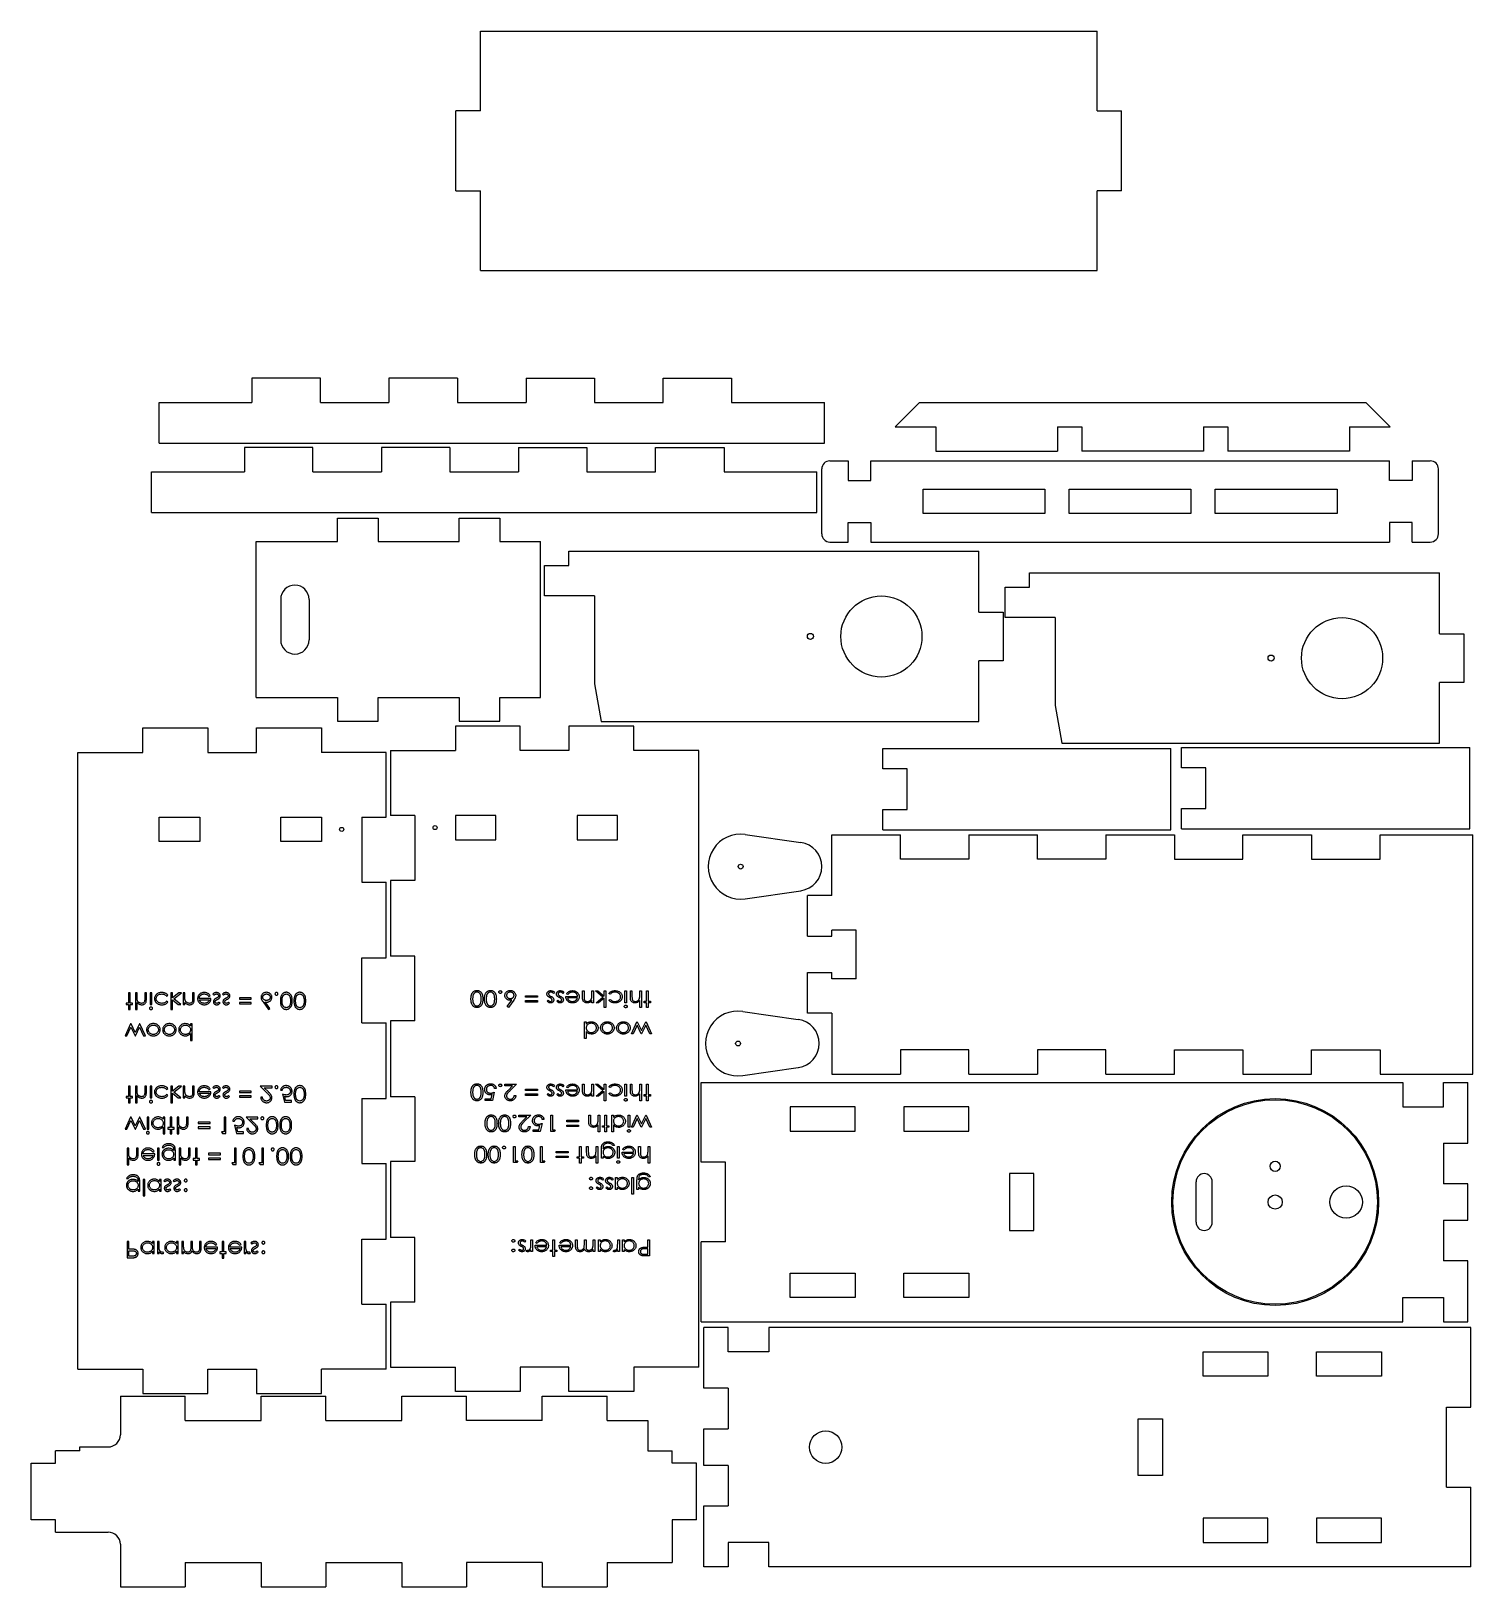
# Model space of a CAD drawing. Header units: millimetres. Extents: x -91 to 264, y -75 to 309.
import ezdxf

# ---------------------------------------------------------------- set-up
doc = ezdxf.new("R2010")
doc.units = ezdxf.units.MM

msp = doc.modelspace()

# ---------------------------------------------------------------- linework, layer by layer
at = {"color": 7, "linetype": 'Continuous', "lineweight": 25}
for p, q in [((19.59, 289.23), (19.59, 308.9)), ((19.59, 308.9), (171.59, 308.9)), ((171.59, 289.23), (171.59, 308.9)), ((13.59, 269.56), (13.59, 289.23)), ((19.59, 289.23), (13.59, 289.23)), ((171.59, 289.23), (177.59, 289.23)), ((177.59, 269.56), (177.59, 289.23)), ((13.59, 269.56), (19.59, 269.56)), ((19.59, 249.9), (19.59, 269.56)), ((177.59, 269.56), (171.59, 269.56)), ((171.59, 249.9), (171.59, 269.56)), ((19.59, 249.9), (171.59, 249.9)), ((-36.7, 223.36), (-36.7, 217.36)), ((-19.82, 223.36), (-36.7, 223.36)), ((-19.82, 217.36), (-19.82, 223.36)), ((-2.93, 223.36), (-2.93, 217.36)), ((13.96, 223.36), (-2.93, 223.36)), ((13.96, 223.36), (13.96, 217.36)), ((30.85, 223.36), (30.85, 217.36)), ((30.85, 223.36), (47.74, 223.36)), ((47.74, 223.36), (47.74, 217.36)), ((64.63, 217.36), (64.63, 223.36)), ((64.63, 223.36), (81.52, 223.36)), ((81.52, 223.36), (81.52, 217.36)), ((-59.59, 207.36), (-59.59, 217.36)), ((-59.59, 217.36), (-36.7, 217.36)), ((-19.82, 217.36), (-2.93, 217.36)), ((13.96, 217.36), (30.85, 217.36)), ((47.74, 217.36), (64.63, 217.36)), ((81.52, 217.36), (104.41, 217.36)), ((104.41, 207.36), (104.41, 217.36)), ((121.82, 211.37), (127.82, 217.37)), ((127.82, 217.37), (237.82, 217.37)), ((237.82, 217.37), (243.82, 211.37)), ((121.82, 211.37), (131.82, 211.37)), ((131.82, 211.37), (131.82, 205.37)), ((161.82, 211.37), (167.82, 211.37)), ((161.82, 211.37), (161.82, 205.37)), ((167.82, 211.37), (167.82, 205.37)), ((197.82, 211.37), (203.82, 211.37)), ((197.82, 211.37), (197.82, 205.37)), ((203.82, 211.37), (203.82, 205.37)), ((233.82, 211.37), (243.82, 211.37)), ((233.82, 211.37), (233.82, 205.37)), ((-59.59, 207.36), (104.41, 207.36)), ((-38.57, 206.28), (-38.57, 200.28)), ((-21.68, 206.28), (-38.57, 206.28)), ((-21.68, 200.28), (-21.68, 206.28)), ((-4.8, 206.28), (-4.8, 200.28)), ((12.09, 206.28), (-4.8, 206.28)), ((12.09, 206.28), (12.09, 200.28)), ((28.98, 206.28), (28.98, 200.28)), ((28.98, 206.28), (45.87, 206.28)), ((45.87, 206.28), (45.87, 200.28)), ((62.76, 200.28), (62.76, 206.28)), ((62.76, 206.28), (79.65, 206.28)), ((79.65, 206.28), (79.65, 200.28)), ((131.82, 205.37), (161.82, 205.37)), ((197.82, 205.37), (167.82, 205.37)), ((233.82, 205.37), (203.82, 205.37)), ((-61.46, 200.28), (-38.57, 200.28)), ((-61.46, 190.28), (-61.46, 200.28)), ((-21.68, 200.28), (-4.8, 200.28)), ((12.09, 200.28), (28.98, 200.28)), ((45.87, 200.28), (62.76, 200.28)), ((79.65, 200.28), (102.54, 200.28)), ((102.54, 190.28), (102.54, 200.28)), ((103.73, 184.97), (103.73, 200.97)), ((105.73, 202.97), (110.23, 202.97)), ((110.23, 202.97), (110.23, 198.17)), ((115.83, 198.17), (115.83, 202.97)), ((115.83, 202.97), (243.63, 202.97)), ((243.63, 198.17), (243.63, 202.97)), ((249.23, 202.97), (249.23, 198.17)), ((249.23, 202.97), (253.73, 202.97)), ((255.73, 184.97), (255.73, 200.97)), ((110.23, 198.17), (115.83, 198.17)), ((128.73, 195.97), (158.73, 195.97)), ((128.73, 189.97), (128.73, 195.97)), ((158.73, 195.97), (158.73, 189.97)), ((164.73, 195.97), (194.73, 195.97)), ((164.73, 189.97), (164.73, 195.97)), ((194.73, 195.97), (194.73, 189.97)), ((200.73, 195.97), (230.73, 195.97)), ((200.73, 189.97), (200.73, 195.97)), ((230.73, 195.97), (230.73, 189.97)), ((249.23, 198.17), (243.63, 198.17)), ((-61.46, 190.28), (102.54, 190.28)), ((-15.62, 183.07), (-15.62, 188.84)), ((-15.62, 188.84), (-5.62, 188.84)), ((-5.62, 188.84), (-5.62, 183.07)), ((14.38, 183.07), (14.38, 188.84)), ((14.38, 188.84), (24.38, 188.84)), ((24.38, 188.84), (24.38, 183.07)), ((158.73, 189.97), (128.73, 189.97)), ((194.73, 189.97), (164.73, 189.97)), ((230.73, 189.97), (200.73, 189.97)), ((110.23, 187.77), (115.83, 187.77)), ((110.23, 182.97), (110.23, 187.77)), ((115.83, 187.77), (115.83, 182.97)), ((249.23, 187.77), (243.63, 187.77)), ((243.63, 187.77), (243.63, 182.97)), ((249.23, 182.97), (249.23, 187.77)), ((-35.62, 144.62), (-35.62, 183.07)), ((-35.62, 183.07), (-15.62, 183.07)), ((-5.62, 183.07), (14.38, 183.07)), ((24.38, 183.07), (34.38, 183.07)), ((34.38, 144.62), (34.38, 183.07)), ((41.44, 177.19), (41.44, 180.69)), ((41.44, 180.69), (142.44, 180.69)), ((105.73, 182.97), (110.23, 182.97)), ((115.83, 182.97), (243.63, 182.97)), ((142.44, 165.69), (142.44, 180.69)), ((249.23, 182.97), (253.73, 182.97)), ((35.44, 169.69), (35.44, 177.19)), ((35.44, 177.19), (41.44, 177.19)), ((154.98, 171.85), (154.98, 175.35)), ((154.98, 175.35), (255.98, 175.35)), ((255.98, 160.35), (255.98, 175.35)), ((-29.62, 168.84), (-29.62, 158.84)), ((-22.62, 168.84), (-22.62, 158.84)), ((47.74, 169.69), (35.44, 169.69)), ((47.74, 169.69), (47.74, 147.99)), ((148.98, 164.35), (148.98, 171.85)), ((148.98, 171.85), (154.98, 171.85)), ((142.44, 165.69), (148.44, 165.69)), ((148.44, 165.69), (148.44, 153.69)), ((161.28, 164.35), (148.98, 164.35)), ((161.28, 164.35), (161.28, 142.65)), ((255.98, 160.35), (261.98, 160.35)), ((261.98, 160.35), (261.98, 148.35)), ((148.44, 153.69), (142.44, 153.69)), ((142.44, 138.69), (142.44, 153.69)), ((47.74, 147.99), (49.38, 138.69)), ((261.98, 148.35), (255.98, 148.35)), ((255.98, 133.35), (255.98, 148.35)), ((-35.62, 144.62), (-15.62, 144.62)), ((-15.62, 144.62), (-15.62, 138.84)), ((-5.62, 144.62), (14.38, 144.62)), ((-5.62, 138.84), (-5.62, 144.62)), ((14.38, 144.62), (14.38, 138.84)), ((24.38, 144.62), (34.38, 144.62)), ((24.38, 138.84), (24.38, 144.62)), ((161.28, 142.65), (162.92, 133.35)), ((-15.62, 138.84), (-5.62, 138.84)), ((14.38, 138.84), (24.38, 138.84)), ((49.38, 138.69), (142.44, 138.69)), ((-63.58, 131.13), (-63.58, 137.13)), ((-63.58, 137.13), (-47.58, 137.13)), ((-47.58, 137.13), (-47.58, 131.13)), ((-35.58, 131.13), (-35.58, 137.13)), ((-35.58, 137.13), (-19.58, 137.13)), ((-19.58, 137.13), (-19.58, 131.13)), ((13.43, 137.58), (13.43, 131.58)), ((29.43, 137.58), (13.43, 137.58)), ((29.43, 131.58), (29.43, 137.58)), ((41.43, 137.58), (41.43, 131.58)), ((57.43, 137.58), (41.43, 137.58)), ((57.43, 131.58), (57.43, 137.58)), ((-79.58, -20.87), (-79.58, 131.13)), ((-79.58, 131.13), (-63.58, 131.13)), ((-47.58, 131.13), (-35.58, 131.13)), ((-3.58, 131.13), (-19.58, 131.13)), ((-3.58, 115.13), (-3.58, 131.13)), ((-2.57, 131.58), (-2.57, 115.58)), ((-2.57, 131.58), (13.43, 131.58)), ((41.43, 131.58), (29.43, 131.58)), ((73.43, 131.58), (57.43, 131.58)), ((73.43, -20.42), (73.43, 131.58)), ((118.79, 127.05), (118.79, 132.05)), ((118.79, 132.05), (189.79, 132.05)), ((162.92, 133.35), (255.98, 133.35)), ((189.79, 112.05), (189.79, 132.05)), ((192.44, 127.31), (192.44, 132.31)), ((192.44, 132.31), (263.44, 132.31)), ((263.44, 112.31), (263.44, 132.31)), ((124.79, 127.05), (118.79, 127.05)), ((124.79, 117.05), (124.79, 127.05)), ((198.44, 127.31), (192.44, 127.31)), ((198.44, 117.31), (198.44, 127.31)), ((-59.58, 109.13), (-59.58, 115.13)), ((-59.58, 115.13), (-49.58, 115.13)), ((-49.58, 115.13), (-49.58, 109.13)), ((-29.58, 109.13), (-29.58, 115.13)), ((-29.58, 115.13), (-19.58, 115.13)), ((-19.58, 115.13), (-19.58, 109.13)), ((-9.58, 115.13), (-3.58, 115.13)), ((-9.58, 115.13), (-9.58, 99.13)), ((3.43, 115.58), (-2.57, 115.58)), ((3.43, 115.58), (3.43, 99.58)), ((23.43, 115.58), (13.43, 115.58)), ((13.43, 115.58), (13.43, 109.58)), ((23.43, 109.58), (23.43, 115.58)), ((53.43, 115.58), (43.43, 115.58)), ((43.43, 115.58), (43.43, 109.58)), ((53.43, 109.58), (53.43, 115.58)), ((118.79, 117.05), (124.79, 117.05)), ((118.79, 112.05), (118.79, 117.05)), ((192.44, 112.31), (192.44, 117.31)), ((192.44, 117.31), (198.44, 117.31)), ((118.79, 112.05), (189.79, 112.05)), ((192.44, 112.31), (263.44, 112.31)), ((-49.58, 109.13), (-59.58, 109.13)), ((-19.58, 109.13), (-29.58, 109.13)), ((13.43, 109.58), (23.43, 109.58)), ((43.43, 109.58), (53.43, 109.58)), ((84.89, 110.89), (98.61, 108.91)), ((106.22, 95.83), (106.22, 110.83)), ((106.22, 110.83), (123.11, 110.83)), ((123.11, 104.83), (123.11, 110.83)), ((140, 110.83), (140, 104.83)), ((140, 110.83), (156.89, 110.83)), ((156.89, 104.83), (156.89, 110.83)), ((173.77, 110.83), (173.77, 104.83)), ((173.77, 110.83), (190.66, 110.83)), ((190.66, 110.83), (190.66, 104.83)), ((207.55, 104.83), (207.55, 110.83)), ((207.55, 110.83), (224.44, 110.83)), ((224.44, 110.83), (224.44, 104.83)), ((241.33, 104.83), (241.33, 110.83)), ((241.33, 110.83), (264.22, 110.83)), ((264.22, 51.83), (264.22, 110.83)), ((140, 104.83), (123.11, 104.83)), ((173.77, 104.83), (156.89, 104.83)), ((190.66, 104.83), (207.55, 104.83)), ((224.44, 104.83), (241.33, 104.83)), ((-9.58, 99.13), (-3.58, 99.13)), ((-3.58, 80.46), (-3.58, 99.13)), ((-2.57, 99.58), (-2.57, 80.92)), ((3.43, 99.58), (-2.57, 99.58)), ((84.89, 95.05), (98.61, 97.03)), ((100.22, 85.83), (100.22, 95.83)), ((106.22, 95.83), (100.22, 95.83)), ((100.22, 85.83), (106.22, 85.83)), ((112.22, 87.33), (106.22, 87.33)), ((106.22, 85.83), (106.22, 87.33)), ((112.22, 75.33), (112.22, 87.33)), ((3.43, 80.92), (-2.57, 80.92)), ((3.43, 64.92), (3.43, 80.92)), ((-9.58, 80.46), (-3.58, 80.46)), ((-9.58, 64.46), (-9.58, 80.46)), ((100.22, 66.83), (100.22, 76.83)), ((100.22, 76.83), (106.22, 76.83)), ((106.22, 75.33), (106.22, 76.83)), ((112.22, 75.33), (106.22, 75.33)), ((84.25, 67.29), (97.96, 65.31)), ((106.22, 66.83), (100.22, 66.83)), ((106.22, 66.83), (106.22, 51.83)), ((-9.58, 64.46), (-3.58, 64.46)), ((-3.58, 45.79), (-3.58, 64.46)), ((-2.57, 64.92), (-2.57, 46.25)), ((3.43, 64.92), (-2.57, 64.92)), ((140, 57.83), (123.11, 57.83)), ((123.11, 57.83), (123.11, 51.83)), ((140, 51.83), (140, 57.83)), ((173.77, 57.83), (156.89, 57.83)), ((156.89, 57.83), (156.89, 51.83)), ((173.77, 51.83), (173.77, 57.83)), ((190.66, 57.83), (207.55, 57.83)), ((190.66, 51.83), (190.66, 57.83)), ((207.55, 57.83), (207.55, 51.83)), ((224.44, 51.83), (224.44, 57.83)), ((224.44, 57.83), (241.33, 57.83)), ((241.33, 57.83), (241.33, 51.83)), ((84.25, 51.46), (97.96, 53.44)), ((106.22, 51.83), (123.11, 51.83)), ((140, 51.83), (156.89, 51.83)), ((173.77, 51.83), (190.66, 51.83)), ((207.55, 51.83), (224.44, 51.83)), ((241.33, 51.83), (264.22, 51.83)), ((3.43, 46.25), (-2.57, 46.25)), ((3.43, 46.25), (3.43, 30.25)), ((73.99, 30.12), (73.99, 49.79)), ((73.99, 49.79), (246.99, 49.79)), ((246.99, 49.79), (246.99, 43.79)), ((256.99, 43.79), (256.99, 49.79)), ((256.99, 49.79), (262.99, 49.79)), ((262.99, 34.79), (262.99, 49.79)), ((-9.58, 45.79), (-3.58, 45.79)), ((-9.58, 45.79), (-9.58, 29.79)), ((111.99, 43.79), (95.99, 43.79)), ((95.99, 43.79), (95.99, 37.79)), ((111.99, 37.79), (111.99, 43.79)), ((139.99, 43.79), (123.99, 43.79)), ((123.99, 43.79), (123.99, 37.79)), ((139.99, 37.79), (139.99, 43.79)), ((246.99, 43.79), (256.99, 43.79)), ((95.99, 37.79), (111.99, 37.79)), ((123.99, 37.79), (139.99, 37.79)), ((256.99, 34.79), (262.99, 34.79)), ((256.99, 34.79), (256.99, 24.79)), ((-9.58, 29.79), (-3.58, 29.79)), ((-3.58, 11.13), (-3.58, 29.79)), ((-2.57, 30.25), (-2.57, 11.58)), ((3.43, 30.25), (-2.57, 30.25)), ((79.99, 30.12), (73.99, 30.12)), ((79.99, 10.46), (79.99, 30.12)), ((155.99, 27.29), (149.99, 27.29)), ((149.99, 27.29), (149.99, 13.29)), ((155.99, 13.29), (155.99, 27.29)), ((195.99, 15.29), (195.99, 25.29)), ((199.99, 15.29), (199.99, 25.29)), ((262.99, 24.79), (256.99, 24.79)), ((262.99, 15.79), (262.99, 24.79)), ((256.99, 15.79), (262.99, 15.79)), ((256.99, 15.79), (256.99, 5.79)), ((3.43, 11.58), (-2.57, 11.58)), ((3.43, -4.42), (3.43, 11.58)), ((149.99, 13.29), (155.99, 13.29)), ((-9.58, 11.13), (-3.58, 11.13)), ((-9.58, -4.87), (-9.58, 11.13)), ((79.99, 10.46), (73.99, 10.46)), ((73.99, -9.21), (73.99, 10.46)), ((262.99, 5.79), (256.99, 5.79)), ((262.99, -9.21), (262.99, 5.79)), ((95.99, 2.79), (111.99, 2.79)), ((95.99, -3.21), (95.99, 2.79)), ((111.99, 2.79), (111.99, -3.21)), ((123.99, -3.21), (123.99, 2.79)), ((123.99, 2.79), (139.99, 2.79)), ((139.99, 2.79), (139.99, -3.21)), ((111.99, -3.21), (95.99, -3.21)), ((139.99, -3.21), (123.99, -3.21)), ((246.99, -3.21), (256.99, -3.21)), ((246.99, -9.21), (246.99, -3.21)), ((256.99, -3.21), (256.99, -9.21)), ((-9.58, -4.87), (-3.58, -4.87)), ((-3.58, -20.87), (-3.58, -4.87)), ((-2.57, -4.42), (-2.57, -20.42)), ((3.43, -4.42), (-2.57, -4.42)), ((73.99, -9.21), (246.99, -9.21)), ((74.71, -25.62), (74.71, -10.62)), ((80.71, -10.62), (74.71, -10.62)), ((80.71, -16.62), (80.71, -10.62)), ((90.71, -10.62), (90.71, -16.62)), ((263.71, -10.62), (90.71, -10.62)), ((256.99, -9.21), (262.99, -9.21)), ((263.71, -30.29), (263.71, -10.62)), ((90.71, -16.62), (80.71, -16.62)), ((197.71, -16.62), (213.71, -16.62)), ((197.71, -22.62), (197.71, -16.62)), ((213.71, -16.62), (213.71, -22.62)), ((225.71, -22.62), (225.71, -16.62)), ((225.71, -16.62), (241.71, -16.62)), ((241.71, -16.62), (241.71, -22.62)), ((-79.58, -20.87), (-63.58, -20.87)), ((-63.58, -20.87), (-63.58, -26.87)), ((-47.58, -20.87), (-35.58, -20.87)), ((-47.58, -26.87), (-47.58, -20.87)), ((-35.58, -20.87), (-35.58, -26.87)), ((-3.58, -20.87), (-19.58, -20.87)), ((-19.58, -26.87), (-19.58, -20.87)), ((-2.57, -20.42), (13.43, -20.42)), ((13.43, -26.42), (13.43, -20.42)), ((41.43, -20.42), (29.43, -20.42)), ((29.43, -20.42), (29.43, -26.42)), ((41.43, -26.42), (41.43, -20.42)), ((73.43, -20.42), (57.43, -20.42)), ((57.43, -20.42), (57.43, -26.42)), ((213.71, -22.62), (197.71, -22.62)), ((241.71, -22.62), (225.71, -22.62)), ((29.43, -26.42), (13.43, -26.42)), ((57.43, -26.42), (41.43, -26.42)), ((80.71, -25.62), (74.71, -25.62)), ((80.71, -25.62), (80.71, -35.62)), ((-69.13, -27.57), (-69.13, -37.07)), ((-69.13, -27.57), (-53.13, -27.57)), ((-63.58, -26.87), (-47.58, -26.87)), ((-53.13, -33.57), (-53.13, -27.57)), ((-35.58, -26.87), (-19.58, -26.87)), ((-34.46, -33.57), (-34.46, -27.57)), ((-34.46, -27.57), (-18.46, -27.57)), ((-18.46, -33.57), (-18.46, -27.57)), ((0.21, -33.57), (0.21, -27.57)), ((0.21, -27.57), (16.21, -27.57)), ((16.21, -33.57), (16.21, -27.57)), ((34.87, -33.57), (34.87, -27.57)), ((34.87, -27.57), (50.87, -27.57)), ((50.87, -33.57), (50.87, -27.57)), ((257.71, -30.29), (263.71, -30.29)), ((257.71, -49.95), (257.71, -30.29)), ((-53.13, -33.57), (-34.46, -33.57)), ((-18.46, -33.57), (0.21, -33.57)), ((34.87, -33.57), (16.21, -33.57)), ((50.87, -33.57), (60.87, -33.57)), ((60.87, -33.57), (60.87, -41.07)), ((181.71, -47.12), (181.71, -33.12)), ((181.71, -33.12), (187.71, -33.12)), ((187.71, -33.12), (187.71, -47.12)), ((74.71, -44.62), (74.71, -35.62)), ((74.71, -35.62), (80.71, -35.62)), ((-85.13, -44.07), (-85.13, -41.07)), ((-79.13, -41.07), (-85.13, -41.07)), ((-79.13, -41.07), (-79.13, -40.07)), ((-79.13, -40.07), (-72.13, -40.07)), ((60.87, -41.07), (66.87, -41.07)), ((66.87, -44.07), (66.87, -41.07)), ((-91.13, -58.07), (-91.13, -44.07)), ((-91.13, -44.07), (-85.13, -44.07)), ((72.87, -44.07), (66.87, -44.07)), ((72.87, -58.07), (72.87, -44.07)), ((80.71, -44.62), (74.71, -44.62)), ((80.71, -44.62), (80.71, -54.62)), ((187.71, -47.12), (181.71, -47.12)), ((257.71, -49.95), (263.71, -49.95)), ((263.71, -69.62), (263.71, -49.95)), ((74.71, -69.62), (74.71, -54.62)), ((74.71, -54.62), (80.71, -54.62)), ((-85.13, -58.07), (-91.13, -58.07)), ((-85.13, -61.07), (-85.13, -58.07)), ((-85.13, -61.07), (-72.13, -61.07)), ((72.87, -58.07), (66.87, -58.07)), ((66.87, -58.07), (66.87, -68.57)), ((213.71, -57.62), (197.71, -57.62)), ((197.71, -57.62), (197.71, -63.62)), ((213.71, -63.62), (213.71, -57.62)), ((241.71, -57.62), (225.71, -57.62)), ((225.71, -57.62), (225.71, -63.62)), ((241.71, -63.62), (241.71, -57.62)), ((-69.13, -64.07), (-69.13, -74.57)), ((90.71, -63.62), (80.71, -63.62)), ((80.71, -63.62), (80.71, -69.62)), ((90.71, -69.62), (90.71, -63.62)), ((197.71, -63.62), (213.71, -63.62)), ((225.71, -63.62), (241.71, -63.62)), ((-53.13, -68.57), (-34.46, -68.57)), ((-53.13, -68.57), (-53.13, -74.57)), ((-34.46, -68.57), (-34.46, -74.57)), ((-18.46, -68.57), (0.21, -68.57)), ((-18.46, -68.57), (-18.46, -74.57)), ((0.21, -68.57), (0.21, -74.57)), ((34.87, -68.57), (16.21, -68.57)), ((16.21, -68.57), (16.21, -74.57)), ((34.87, -68.57), (34.87, -74.57)), ((50.87, -68.57), (66.87, -68.57)), ((50.87, -68.57), (50.87, -74.57)), ((80.71, -69.62), (74.71, -69.62)), ((263.71, -69.62), (90.71, -69.62)), ((-69.13, -74.57), (-53.13, -74.57)), ((-34.46, -74.57), (-18.46, -74.57)), ((0.21, -74.57), (16.21, -74.57)), ((34.87, -74.57), (50.87, -74.57))]:
    msp.add_line(p, q, dxfattribs=at)
at = {"color": 7, "linetype": 'Continuous', "flags": 128}
for points in [[(-67.12, 67.78), (-66.71, 67.78), (-66.71, 67.78), (-66.71, 68.96), (-66.71, 68.96), (-66.15, 68.96), (-66.15, 68.96), (-66.15, 69.31), (-66.15, 69.31), (-66.71, 69.31), (-66.71, 69.31), (-66.71, 71.88), (-66.71, 71.88), (-67.12, 71.88), (-67.12, 71.88), (-67.12, 69.31), (-67.12, 69.31), (-67.69, 69.31), (-67.69, 69.31), (-67.69, 68.96), (-67.69, 68.96), (-67.12, 68.96), (-67.12, 68.96), (-67.12, 67.78)], [(-65.43, 67.78), (-65.02, 67.78), (-65.02, 67.78), (-65.02, 69.51), (-65.02, 69.51), (-64.89, 69.37), (-64.76, 69.24), (-64.63, 69.14), (-64.49, 69.05), (-64.34, 68.99), (-64.18, 68.94), (-64.02, 68.91), (-63.86, 68.9), (-63.86, 68.9), (-63.69, 68.91), (-63.53, 68.94), (-63.38, 69), (-63.24, 69.07), (-63.11, 69.16), (-63, 69.26), (-62.91, 69.38), (-62.84, 69.51), (-62.81, 69.59), (-62.78, 69.67), (-62.76, 69.77), (-62.74, 69.87), (-62.73, 69.98), (-62.72, 70.11), (-62.71, 70.24), (-62.71, 70.39), (-62.71, 70.39), (-62.71, 71.88), (-62.71, 71.88), (-63.12, 71.88), (-63.12, 71.88), (-63.12, 70.5), (-63.12, 70.5), (-63.12, 70.38), (-63.12, 70.27), (-63.13, 70.18), (-63.13, 70.09), (-63.14, 70.01), (-63.15, 69.94), (-63.15, 69.88), (-63.16, 69.84), (-63.16, 69.84), (-63.21, 69.7), (-63.27, 69.59), (-63.34, 69.49), (-63.43, 69.41), (-63.54, 69.34), (-63.66, 69.3), (-63.79, 69.27), (-63.94, 69.26), (-63.94, 69.26), (-64.03, 69.27), (-64.12, 69.28), (-64.2, 69.29), (-64.28, 69.32), (-64.36, 69.35), (-64.44, 69.39), (-64.51, 69.43), (-64.59, 69.49), (-64.65, 69.54), (-64.72, 69.6), (-64.77, 69.67), (-64.82, 69.73), (-64.87, 69.81), (-64.9, 69.88), (-64.94, 69.96), (-64.96, 70.04), (-64.96, 70.04), (-64.98, 70.1), (-64.99, 70.17), (-65, 70.25), (-65, 70.34), (-65.01, 70.44), (-65.02, 70.56), (-65.02, 70.68), (-65.02, 70.82), (-65.02, 70.82), (-65.02, 71.88), (-65.02, 71.88), (-65.43, 71.88), (-65.43, 71.88), (-65.43, 67.78)], [(-61.79, 68.96), (-61.38, 68.96), (-61.38, 68.96), (-61.38, 71.88), (-61.38, 71.88), (-61.79, 71.88), (-61.79, 71.88), (-61.79, 68.96)], [(-57.43, 69.59), (-57.75, 69.78), (-57.75, 69.78), (-57.87, 69.66), (-57.99, 69.55), (-58.12, 69.46), (-58.26, 69.39), (-58.41, 69.33), (-58.57, 69.29), (-58.74, 69.27), (-58.92, 69.26), (-58.92, 69.26), (-59.07, 69.27), (-59.21, 69.28), (-59.34, 69.31), (-59.47, 69.35), (-59.59, 69.39), (-59.7, 69.45), (-59.81, 69.52), (-59.91, 69.6), (-60, 69.68), (-60.08, 69.77), (-60.15, 69.87), (-60.2, 69.97), (-60.25, 70.07), (-60.28, 70.18), (-60.29, 70.29), (-60.3, 70.41), (-60.3, 70.41), (-60.29, 70.56), (-60.26, 70.71), (-60.2, 70.85), (-60.12, 70.99), (-60.02, 71.12), (-59.91, 71.24), (-59.78, 71.34), (-59.63, 71.42), (-59.46, 71.49), (-59.29, 71.53), (-59.11, 71.56), (-58.92, 71.57), (-58.92, 71.57), (-58.75, 71.56), (-58.58, 71.54), (-58.42, 71.5), (-58.27, 71.44), (-58.13, 71.37), (-58, 71.28), (-57.87, 71.18), (-57.75, 71.06), (-57.75, 71.06), (-57.43, 71.25), (-57.43, 71.25), (-57.49, 71.33), (-57.55, 71.41), (-57.63, 71.48), (-57.7, 71.54), (-57.78, 71.6), (-57.87, 71.65), (-57.96, 71.71), (-58.05, 71.75), (-58.15, 71.79), (-58.25, 71.83), (-58.36, 71.86), (-58.47, 71.89), (-58.58, 71.9), (-58.7, 71.92), (-58.82, 71.93), (-58.94, 71.93), (-58.94, 71.93), (-59.13, 71.92), (-59.3, 71.9), (-59.47, 71.87), (-59.64, 71.82), (-59.79, 71.76), (-59.94, 71.69), (-60.08, 71.6), (-60.21, 71.5), (-60.33, 71.38), (-60.43, 71.27), (-60.51, 71.14), (-60.59, 71.02), (-60.64, 70.88), (-60.68, 70.74), (-60.7, 70.59), (-60.71, 70.44), (-60.71, 70.44), (-60.71, 70.34), (-60.7, 70.24), (-60.68, 70.14), (-60.65, 70.04), (-60.62, 69.94), (-60.58, 69.85), (-60.53, 69.75), (-60.48, 69.66), (-60.41, 69.58), (-60.35, 69.5), (-60.27, 69.42), (-60.2, 69.35), (-60.11, 69.28), (-60.02, 69.22), (-59.93, 69.16), (-59.83, 69.1), (-59.72, 69.06), (-59.62, 69.02), (-59.51, 68.98), (-59.39, 68.95), (-59.27, 68.93), (-59.15, 68.92), (-59.03, 68.91), (-58.91, 68.9), (-58.91, 68.9), (-58.75, 68.91), (-58.59, 68.93), (-58.44, 68.95), (-58.29, 68.99), (-58.14, 69.04), (-58.01, 69.1), (-57.89, 69.16), (-57.78, 69.23), (-57.68, 69.3), (-57.59, 69.39), (-57.51, 69.48), (-57.43, 69.59)], [(-56.66, 67.78), (-56.25, 67.78), (-56.25, 67.78), (-56.25, 70.1), (-56.25, 70.1), (-54.86, 68.96), (-54.86, 68.96), (-54.25, 68.96), (-54.25, 68.96), (-55.92, 70.34), (-55.92, 70.34), (-54.1, 71.88), (-54.1, 71.88), (-54.7, 71.88), (-54.7, 71.88), (-56.25, 70.58), (-56.25, 70.58), (-56.25, 71.88), (-56.25, 71.88), (-56.66, 71.88), (-56.66, 71.88), (-56.66, 67.78)], [(-53.63, 68.96), (-53.22, 68.96), (-53.22, 68.96), (-53.22, 69.48), (-53.22, 69.48), (-53.1, 69.34), (-52.97, 69.22), (-52.84, 69.12), (-52.69, 69.04), (-52.54, 68.98), (-52.39, 68.94), (-52.23, 68.91), (-52.06, 68.9), (-52.06, 68.9), (-51.89, 68.91), (-51.73, 68.94), (-51.58, 69), (-51.44, 69.07), (-51.32, 69.16), (-51.21, 69.26), (-51.12, 69.38), (-51.04, 69.51), (-51.01, 69.59), (-50.99, 69.67), (-50.97, 69.77), (-50.95, 69.87), (-50.93, 69.99), (-50.92, 70.11), (-50.92, 70.24), (-50.92, 70.39), (-50.92, 70.39), (-50.92, 71.88), (-50.92, 71.88), (-51.33, 71.88), (-51.33, 71.88), (-51.33, 70.5), (-51.33, 70.5), (-51.33, 70.38), (-51.33, 70.27), (-51.33, 70.18), (-51.33, 70.09), (-51.34, 70.01), (-51.34, 69.94), (-51.34, 69.88), (-51.35, 69.84), (-51.35, 69.84), (-51.36, 69.77), (-51.38, 69.7), (-51.4, 69.64), (-51.42, 69.59), (-51.46, 69.54), (-51.49, 69.49), (-51.54, 69.45), (-51.58, 69.41), (-51.69, 69.34), (-51.82, 69.3), (-51.96, 69.27), (-52.11, 69.26), (-52.11, 69.26), (-52.2, 69.27), (-52.29, 69.28), (-52.38, 69.29), (-52.46, 69.32), (-52.55, 69.35), (-52.63, 69.39), (-52.7, 69.43), (-52.78, 69.49), (-52.85, 69.54), (-52.91, 69.6), (-52.97, 69.67), (-53.02, 69.73), (-53.07, 69.81), (-53.11, 69.88), (-53.14, 69.96), (-53.17, 70.04), (-53.17, 70.04), (-53.18, 70.1), (-53.19, 70.17), (-53.2, 70.25), (-53.21, 70.34), (-53.22, 70.44), (-53.22, 70.56), (-53.22, 70.68), (-53.22, 70.82), (-53.22, 70.82), (-53.22, 71.88), (-53.22, 71.88), (-53.63, 71.88), (-53.63, 71.88), (-53.63, 68.96)], [(-47.31, 70.96), (-46.97, 71.12), (-46.97, 71.12), (-47.05, 71.26), (-47.15, 71.38), (-47.25, 71.48), (-47.35, 71.58), (-47.47, 71.66), (-47.59, 71.73), (-47.71, 71.79), (-47.85, 71.84), (-47.99, 71.88), (-48.14, 71.91), (-48.3, 71.92), (-48.47, 71.93), (-48.47, 71.93), (-48.65, 71.92), (-48.83, 71.9), (-48.99, 71.86), (-49.15, 71.81), (-49.29, 71.75), (-49.43, 71.67), (-49.55, 71.58), (-49.66, 71.47), (-49.76, 71.35), (-49.85, 71.23), (-49.93, 71.1), (-49.99, 70.98), (-50.03, 70.84), (-50.07, 70.71), (-50.09, 70.57), (-50.1, 70.42), (-50.1, 70.42), (-50.09, 70.29), (-50.07, 70.16), (-50.04, 70.03), (-50, 69.91), (-49.95, 69.79), (-49.89, 69.67), (-49.81, 69.56), (-49.72, 69.45), (-49.72, 69.45), (-49.6, 69.32), (-49.47, 69.21), (-49.33, 69.12), (-49.17, 69.04), (-49.01, 68.98), (-48.84, 68.94), (-48.66, 68.91), (-48.46, 68.9), (-48.46, 68.9), (-48.27, 68.91), (-48.08, 68.94), (-47.9, 68.98), (-47.73, 69.05), (-47.58, 69.13), (-47.43, 69.23), (-47.29, 69.34), (-47.16, 69.48), (-47.16, 69.48), (-47.08, 69.58), (-47.01, 69.69), (-46.95, 69.81), (-46.9, 69.94), (-46.87, 70.07), (-46.84, 70.2), (-46.82, 70.34), (-46.81, 70.49), (-46.81, 70.49), (-49.69, 70.49), (-49.69, 70.49), (-49.68, 70.61), (-49.66, 70.72), (-49.63, 70.82), (-49.59, 70.92), (-49.54, 71.02), (-49.49, 71.11), (-49.42, 71.19), (-49.34, 71.27), (-49.25, 71.34), (-49.16, 71.4), (-49.06, 71.45), (-48.96, 71.5), (-48.85, 71.53), (-48.74, 71.55), (-48.63, 71.57), (-48.51, 71.57), (-48.51, 71.57), (-48.39, 71.57), (-48.27, 71.55), (-48.15, 71.53), (-48.04, 71.5), (-47.93, 71.47), (-47.83, 71.42), (-47.74, 71.37), (-47.66, 71.32), (-47.58, 71.26), (-47.49, 71.17), (-47.4, 71.07), (-47.31, 70.96)], [(-47.22, 70.13), (-47.27, 69.99), (-47.33, 69.87), (-47.39, 69.75), (-47.47, 69.66), (-47.55, 69.57), (-47.65, 69.5), (-47.77, 69.43), (-47.89, 69.37), (-48.02, 69.32), (-48.16, 69.29), (-48.3, 69.27), (-48.44, 69.26), (-48.44, 69.26), (-48.56, 69.27), (-48.67, 69.28), (-48.78, 69.3), (-48.89, 69.33), (-48.99, 69.37), (-49.08, 69.42), (-49.18, 69.47), (-49.26, 69.54), (-49.26, 69.54), (-49.33, 69.59), (-49.38, 69.65), (-49.44, 69.71), (-49.49, 69.79), (-49.53, 69.86), (-49.57, 69.95), (-49.61, 70.04), (-49.64, 70.13), (-49.64, 70.13), (-47.22, 70.13)], [(-44.56, 69.32), (-44.82, 69.57), (-44.82, 69.57), (-44.89, 69.5), (-44.96, 69.44), (-45.03, 69.38), (-45.1, 69.34), (-45.17, 69.31), (-45.24, 69.28), (-45.3, 69.27), (-45.37, 69.26), (-45.37, 69.26), (-45.45, 69.27), (-45.53, 69.29), (-45.6, 69.33), (-45.67, 69.38), (-45.72, 69.44), (-45.76, 69.51), (-45.78, 69.58), (-45.79, 69.66), (-45.79, 69.66), (-45.78, 69.73), (-45.76, 69.79), (-45.73, 69.86), (-45.68, 69.92), (-45.68, 69.92), (-45.65, 69.95), (-45.61, 69.99), (-45.57, 70.02), (-45.51, 70.06), (-45.45, 70.1), (-45.38, 70.14), (-45.31, 70.18), (-45.23, 70.22), (-45.23, 70.22), (-45.13, 70.28), (-45.03, 70.33), (-44.95, 70.38), (-44.87, 70.43), (-44.81, 70.48), (-44.75, 70.53), (-44.7, 70.58), (-44.65, 70.63), (-44.65, 70.63), (-44.59, 70.74), (-44.54, 70.85), (-44.52, 70.96), (-44.51, 71.08), (-44.51, 71.08), (-44.51, 71.17), (-44.52, 71.25), (-44.54, 71.33), (-44.57, 71.41), (-44.61, 71.48), (-44.66, 71.55), (-44.71, 71.62), (-44.77, 71.68), (-44.84, 71.74), (-44.91, 71.79), (-44.99, 71.83), (-45.07, 71.87), (-45.16, 71.89), (-45.25, 71.91), (-45.34, 71.93), (-45.44, 71.93), (-45.44, 71.93), (-45.57, 71.92), (-45.7, 71.9), (-45.83, 71.87), (-45.95, 71.82), (-46.07, 71.77), (-46.17, 71.7), (-46.27, 71.62), (-46.35, 71.53), (-46.35, 71.53), (-46.09, 71.26), (-46.09, 71.26), (-46.02, 71.33), (-45.95, 71.4), (-45.87, 71.45), (-45.79, 71.49), (-45.71, 71.53), (-45.63, 71.55), (-45.55, 71.57), (-45.47, 71.57), (-45.47, 71.57), (-45.36, 71.56), (-45.26, 71.54), (-45.16, 71.49), (-45.08, 71.43), (-45.01, 71.36), (-44.96, 71.28), (-44.93, 71.19), (-44.92, 71.1), (-44.92, 71.1), (-44.92, 71.02), (-44.94, 70.95), (-44.98, 70.88), (-45.02, 70.82), (-45.02, 70.82), (-45.05, 70.79), (-45.09, 70.76), (-45.14, 70.72), (-45.2, 70.69), (-45.26, 70.65), (-45.33, 70.61), (-45.42, 70.56), (-45.51, 70.52), (-45.51, 70.52), (-45.6, 70.47), (-45.69, 70.42), (-45.77, 70.37), (-45.84, 70.32), (-45.91, 70.27), (-45.96, 70.22), (-46.01, 70.17), (-46.05, 70.12), (-46.05, 70.12), (-46.12, 70.02), (-46.16, 69.91), (-46.19, 69.79), (-46.2, 69.67), (-46.2, 69.67), (-46.19, 69.59), (-46.18, 69.51), (-46.17, 69.44), (-46.14, 69.37), (-46.11, 69.3), (-46.07, 69.24), (-46.02, 69.18), (-45.97, 69.12), (-45.91, 69.07), (-45.84, 69.03), (-45.78, 68.99), (-45.71, 68.96), (-45.63, 68.93), (-45.55, 68.92), (-45.47, 68.91), (-45.38, 68.9), (-45.38, 68.9), (-45.28, 68.91), (-45.18, 68.93), (-45.08, 68.96), (-44.97, 69.01), (-44.87, 69.07), (-44.76, 69.14), (-44.66, 69.22), (-44.56, 69.32)], [(-42.2, 69.32), (-42.46, 69.57), (-42.46, 69.57), (-42.53, 69.5), (-42.6, 69.44), (-42.67, 69.38), (-42.74, 69.34), (-42.81, 69.31), (-42.88, 69.28), (-42.95, 69.27), (-43.01, 69.26), (-43.01, 69.26), (-43.1, 69.27), (-43.17, 69.29), (-43.24, 69.33), (-43.31, 69.38), (-43.36, 69.44), (-43.4, 69.51), (-43.42, 69.58), (-43.43, 69.66), (-43.43, 69.66), (-43.42, 69.73), (-43.4, 69.79), (-43.37, 69.86), (-43.32, 69.92), (-43.32, 69.92), (-43.29, 69.95), (-43.25, 69.99), (-43.21, 70.02), (-43.15, 70.06), (-43.09, 70.1), (-43.03, 70.14), (-42.95, 70.18), (-42.87, 70.22), (-42.87, 70.22), (-42.77, 70.28), (-42.67, 70.33), (-42.59, 70.38), (-42.51, 70.43), (-42.45, 70.48), (-42.39, 70.53), (-42.34, 70.58), (-42.3, 70.63), (-42.3, 70.63), (-42.23, 70.74), (-42.18, 70.85), (-42.16, 70.96), (-42.15, 71.08), (-42.15, 71.08), (-42.15, 71.17), (-42.16, 71.25), (-42.18, 71.33), (-42.21, 71.41), (-42.25, 71.48), (-42.3, 71.55), (-42.35, 71.62), (-42.41, 71.68), (-42.48, 71.74), (-42.56, 71.79), (-42.63, 71.83), (-42.71, 71.87), (-42.8, 71.89), (-42.89, 71.91), (-42.98, 71.93), (-43.08, 71.93), (-43.08, 71.93), (-43.21, 71.92), (-43.34, 71.9), (-43.47, 71.87), (-43.59, 71.82), (-43.71, 71.77), (-43.81, 71.7), (-43.91, 71.62), (-43.99, 71.53), (-43.99, 71.53), (-43.74, 71.26), (-43.74, 71.26), (-43.66, 71.33), (-43.59, 71.4), (-43.51, 71.45), (-43.43, 71.49), (-43.35, 71.53), (-43.27, 71.55), (-43.19, 71.57), (-43.11, 71.57), (-43.11, 71.57), (-43, 71.56), (-42.9, 71.54), (-42.8, 71.49), (-42.72, 71.43), (-42.65, 71.36), (-42.6, 71.28), (-42.57, 71.19), (-42.56, 71.1), (-42.56, 71.1), (-42.56, 71.02), (-42.58, 70.95), (-42.62, 70.88), (-42.66, 70.82), (-42.66, 70.82), (-42.7, 70.79), (-42.73, 70.76), (-42.78, 70.72), (-42.84, 70.69), (-42.9, 70.65), (-42.98, 70.61), (-43.06, 70.56), (-43.15, 70.52), (-43.15, 70.52), (-43.24, 70.47), (-43.33, 70.42), (-43.41, 70.37), (-43.48, 70.32), (-43.55, 70.27), (-43.61, 70.22), (-43.65, 70.17), (-43.69, 70.12), (-43.69, 70.12), (-43.76, 70.02), (-43.8, 69.91), (-43.83, 69.79), (-43.84, 69.67), (-43.84, 69.67), (-43.84, 69.59), (-43.83, 69.51), (-43.81, 69.44), (-43.78, 69.37), (-43.75, 69.3), (-43.71, 69.24), (-43.66, 69.18), (-43.61, 69.12), (-43.55, 69.07), (-43.49, 69.03), (-43.42, 68.99), (-43.35, 68.96), (-43.27, 68.93), (-43.19, 68.92), (-43.11, 68.91), (-43.02, 68.9), (-43.02, 68.9), (-42.92, 68.91), (-42.82, 68.93), (-42.72, 68.96), (-42.61, 69.01), (-42.51, 69.07), (-42.41, 69.14), (-42.3, 69.22), (-42.2, 69.32)], [(-36.87, 70.29), (-36.87, 70.65), (-36.87, 70.65), (-39.79, 70.65), (-39.79, 70.65), (-39.79, 70.29), (-39.79, 70.29), (-36.87, 70.29)], [(-36.87, 69.11), (-36.87, 69.47), (-36.87, 69.47), (-39.79, 69.47), (-39.79, 69.47), (-39.79, 69.11), (-39.79, 69.11), (-36.87, 69.11)], [(-32.66, 67.78), (-32.33, 68), (-32.33, 68), (-33.48, 69.61), (-33.48, 69.61), (-33.37, 69.59), (-33.26, 69.58), (-33.15, 69.57), (-33.04, 69.57), (-33.04, 69.57), (-32.91, 69.58), (-32.79, 69.59), (-32.67, 69.62), (-32.56, 69.66), (-32.45, 69.7), (-32.35, 69.76), (-32.25, 69.83), (-32.15, 69.91), (-32.07, 70), (-31.99, 70.09), (-31.93, 70.19), (-31.88, 70.29), (-31.84, 70.4), (-31.81, 70.52), (-31.79, 70.63), (-31.79, 70.76), (-31.79, 70.76), (-31.8, 70.92), (-31.83, 71.08), (-31.89, 71.23), (-31.96, 71.38), (-32.06, 71.51), (-32.17, 71.62), (-32.3, 71.73), (-32.45, 71.82), (-32.62, 71.89), (-32.79, 71.94), (-32.96, 71.97), (-33.14, 71.98), (-33.14, 71.98), (-33.32, 71.97), (-33.49, 71.94), (-33.65, 71.89), (-33.8, 71.82), (-33.95, 71.74), (-34.08, 71.63), (-34.19, 71.51), (-34.28, 71.38), (-34.36, 71.23), (-34.41, 71.08), (-34.44, 70.92), (-34.45, 70.76), (-34.45, 70.76), (-34.45, 70.64), (-34.43, 70.51), (-34.39, 70.38), (-34.35, 70.25), (-34.32, 70.18), (-34.28, 70.11), (-34.24, 70.03), (-34.2, 69.95), (-34.15, 69.87), (-34.09, 69.78), (-34.03, 69.69), (-33.97, 69.6), (-33.97, 69.6), (-32.66, 67.78)], [(-33.13, 69.98), (-33.23, 69.98), (-33.32, 70), (-33.41, 70.01), (-33.49, 70.04), (-33.57, 70.07), (-33.64, 70.11), (-33.72, 70.16), (-33.78, 70.21), (-33.84, 70.27), (-33.9, 70.34), (-33.94, 70.4), (-33.98, 70.47), (-34.01, 70.54), (-34.03, 70.62), (-34.04, 70.7), (-34.04, 70.78), (-34.04, 70.78), (-34.04, 70.86), (-34.03, 70.94), (-34.01, 71.01), (-33.98, 71.08), (-33.94, 71.15), (-33.89, 71.22), (-33.84, 71.28), (-33.77, 71.34), (-33.7, 71.39), (-33.63, 71.44), (-33.56, 71.48), (-33.48, 71.51), (-33.39, 71.54), (-33.31, 71.56), (-33.22, 71.57), (-33.12, 71.57), (-33.12, 71.57), (-33.03, 71.57), (-32.94, 71.56), (-32.85, 71.54), (-32.77, 71.51), (-32.69, 71.48), (-32.61, 71.44), (-32.54, 71.39), (-32.47, 71.34), (-32.41, 71.28), (-32.35, 71.22), (-32.3, 71.15), (-32.27, 71.08), (-32.24, 71.01), (-32.22, 70.94), (-32.2, 70.86), (-32.2, 70.78), (-32.2, 70.78), (-32.2, 70.7), (-32.22, 70.62), (-32.24, 70.54), (-32.27, 70.47), (-32.31, 70.4), (-32.35, 70.34), (-32.41, 70.27), (-32.47, 70.21), (-32.54, 70.16), (-32.62, 70.11), (-32.69, 70.07), (-32.77, 70.04), (-32.86, 70.01), (-32.95, 70), (-33.04, 69.98), (-33.13, 69.98)], [(-30.66, 71.26), (-30.59, 71.27), (-30.52, 71.29), (-30.46, 71.32), (-30.41, 71.36), (-30.36, 71.41), (-30.33, 71.47), (-30.31, 71.53), (-30.3, 71.6), (-30.3, 71.6), (-30.31, 71.66), (-30.33, 71.72), (-30.36, 71.78), (-30.41, 71.83), (-30.46, 71.87), (-30.52, 71.9), (-30.59, 71.92), (-30.66, 71.93), (-30.66, 71.93), (-30.73, 71.92), (-30.8, 71.9), (-30.86, 71.87), (-30.91, 71.83), (-30.96, 71.78), (-30.99, 71.72), (-31.01, 71.66), (-31.02, 71.6), (-31.02, 71.6), (-31.01, 71.53), (-30.99, 71.47), (-30.96, 71.41), (-30.91, 71.36), (-30.86, 71.32), (-30.8, 71.29), (-30.73, 71.27), (-30.66, 71.26)], [(-29.69, 69.88), (-29.68, 69.69), (-29.67, 69.51), (-29.66, 69.34), (-29.64, 69.18), (-29.61, 69.03), (-29.58, 68.89), (-29.55, 68.77), (-29.5, 68.65), (-29.46, 68.55), (-29.4, 68.45), (-29.35, 68.36), (-29.28, 68.27), (-29.22, 68.2), (-29.15, 68.12), (-29.07, 68.06), (-28.99, 68), (-28.91, 67.95), (-28.82, 67.9), (-28.73, 67.86), (-28.64, 67.83), (-28.54, 67.81), (-28.45, 67.79), (-28.35, 67.78), (-28.25, 67.78), (-28.25, 67.78), (-28.14, 67.78), (-28.04, 67.79), (-27.95, 67.81), (-27.85, 67.83), (-27.76, 67.86), (-27.67, 67.9), (-27.58, 67.95), (-27.49, 68), (-27.41, 68.06), (-27.33, 68.13), (-27.26, 68.2), (-27.19, 68.28), (-27.13, 68.37), (-27.07, 68.46), (-27.01, 68.56), (-26.96, 68.67), (-26.91, 68.79), (-26.87, 68.92), (-26.84, 69.05), (-26.81, 69.2), (-26.79, 69.35), (-26.77, 69.52), (-26.77, 69.7), (-26.76, 69.88), (-26.76, 69.88), (-26.77, 70.06), (-26.77, 70.24), (-26.79, 70.4), (-26.81, 70.56), (-26.84, 70.7), (-26.87, 70.84), (-26.91, 70.96), (-26.96, 71.08), (-27.01, 71.19), (-27.06, 71.29), (-27.12, 71.38), (-27.19, 71.47), (-27.26, 71.55), (-27.33, 71.63), (-27.41, 71.69), (-27.49, 71.75), (-27.58, 71.81), (-27.66, 71.85), (-27.76, 71.89), (-27.85, 71.92), (-27.95, 71.95), (-28.04, 71.97), (-28.14, 71.98), (-28.25, 71.98), (-28.25, 71.98), (-28.35, 71.98), (-28.45, 71.97), (-28.54, 71.95), (-28.64, 71.93), (-28.73, 71.89), (-28.82, 71.86), (-28.9, 71.81), (-28.99, 71.76), (-29.07, 71.7), (-29.14, 71.64), (-29.21, 71.56), (-29.28, 71.49), (-29.34, 71.4), (-29.4, 71.31), (-29.45, 71.21), (-29.5, 71.1), (-29.54, 70.99), (-29.58, 70.86), (-29.61, 70.73), (-29.64, 70.58), (-29.66, 70.42), (-29.67, 70.25), (-29.68, 70.07), (-29.69, 69.88)], [(-29.28, 69.88), (-29.27, 70.04), (-29.27, 70.19), (-29.26, 70.33), (-29.24, 70.46), (-29.22, 70.58), (-29.2, 70.69), (-29.18, 70.79), (-29.15, 70.88), (-29.11, 70.96), (-29.08, 71.04), (-29.03, 71.11), (-28.99, 71.18), (-28.94, 71.24), (-28.88, 71.3), (-28.83, 71.35), (-28.77, 71.39), (-28.64, 71.47), (-28.51, 71.53), (-28.37, 71.56), (-28.23, 71.57), (-28.23, 71.57), (-28.1, 71.56), (-27.96, 71.53), (-27.83, 71.47), (-27.7, 71.4), (-27.65, 71.35), (-27.59, 71.3), (-27.54, 71.25), (-27.49, 71.18), (-27.44, 71.12), (-27.4, 71.04), (-27.37, 70.97), (-27.33, 70.88), (-27.33, 70.88), (-27.29, 70.78), (-27.26, 70.66), (-27.24, 70.55), (-27.21, 70.42), (-27.2, 70.3), (-27.18, 70.16), (-27.18, 70.02), (-27.17, 69.88), (-27.17, 69.88), (-27.18, 69.73), (-27.18, 69.6), (-27.19, 69.47), (-27.21, 69.34), (-27.23, 69.22), (-27.25, 69.11), (-27.28, 69.01), (-27.31, 68.91), (-27.35, 68.82), (-27.39, 68.74), (-27.44, 68.66), (-27.48, 68.58), (-27.53, 68.52), (-27.59, 68.46), (-27.65, 68.41), (-27.71, 68.36), (-27.83, 68.28), (-27.96, 68.23), (-28.1, 68.2), (-28.23, 68.19), (-28.23, 68.19), (-28.37, 68.2), (-28.51, 68.23), (-28.64, 68.28), (-28.77, 68.36), (-28.83, 68.41), (-28.88, 68.46), (-28.94, 68.51), (-28.99, 68.58), (-29.03, 68.64), (-29.07, 68.71), (-29.11, 68.79), (-29.15, 68.87), (-29.18, 68.96), (-29.2, 69.06), (-29.22, 69.17), (-29.24, 69.29), (-29.26, 69.43), (-29.27, 69.57), (-29.27, 69.72), (-29.28, 69.88)], [(-26.35, 69.88), (-26.35, 69.69), (-26.34, 69.51), (-26.33, 69.34), (-26.31, 69.18), (-26.28, 69.03), (-26.25, 68.89), (-26.21, 68.77), (-26.17, 68.65), (-26.12, 68.55), (-26.07, 68.45), (-26.01, 68.36), (-25.95, 68.27), (-25.88, 68.2), (-25.81, 68.12), (-25.74, 68.06), (-25.66, 68), (-25.57, 67.95), (-25.49, 67.9), (-25.4, 67.86), (-25.3, 67.83), (-25.21, 67.81), (-25.11, 67.79), (-25.01, 67.78), (-24.91, 67.78), (-24.91, 67.78), (-24.81, 67.78), (-24.71, 67.79), (-24.61, 67.81), (-24.52, 67.83), (-24.42, 67.86), (-24.33, 67.9), (-24.25, 67.95), (-24.16, 68), (-24.08, 68.06), (-24, 68.13), (-23.93, 68.2), (-23.86, 68.28), (-23.79, 68.37), (-23.73, 68.46), (-23.68, 68.56), (-23.63, 68.67), (-23.58, 68.79), (-23.54, 68.92), (-23.51, 69.05), (-23.48, 69.2), (-23.46, 69.35), (-23.44, 69.52), (-23.43, 69.7), (-23.43, 69.88), (-23.43, 69.88), (-23.43, 70.06), (-23.44, 70.24), (-23.46, 70.4), (-23.48, 70.56), (-23.51, 70.7), (-23.54, 70.84), (-23.58, 70.96), (-23.62, 71.08), (-23.67, 71.19), (-23.73, 71.29), (-23.79, 71.38), (-23.85, 71.47), (-23.92, 71.55), (-24, 71.63), (-24.07, 71.69), (-24.16, 71.75), (-24.24, 71.81), (-24.33, 71.85), (-24.42, 71.89), (-24.52, 71.92), (-24.61, 71.95), (-24.71, 71.97), (-24.81, 71.98), (-24.91, 71.98), (-24.91, 71.98), (-25.01, 71.98), (-25.11, 71.97), (-25.21, 71.95), (-25.3, 71.93), (-25.4, 71.89), (-25.48, 71.86), (-25.57, 71.81), (-25.65, 71.76), (-25.73, 71.7), (-25.81, 71.64), (-25.88, 71.56), (-25.95, 71.49), (-26.01, 71.4), (-26.07, 71.31), (-26.12, 71.21), (-26.17, 71.1), (-26.21, 70.99), (-26.25, 70.86), (-26.28, 70.73), (-26.31, 70.58), (-26.33, 70.42), (-26.34, 70.25), (-26.35, 70.07), (-26.35, 69.88)], [(-25.94, 69.88), (-25.94, 70.04), (-25.93, 70.19), (-25.92, 70.33), (-25.91, 70.46), (-25.89, 70.58), (-25.87, 70.69), (-25.84, 70.79), (-25.81, 70.88), (-25.78, 70.96), (-25.74, 71.04), (-25.7, 71.11), (-25.65, 71.18), (-25.6, 71.24), (-25.55, 71.3), (-25.49, 71.35), (-25.43, 71.39), (-25.31, 71.47), (-25.17, 71.53), (-25.04, 71.56), (-24.9, 71.57), (-24.9, 71.57), (-24.76, 71.56), (-24.63, 71.53), (-24.5, 71.47), (-24.37, 71.4), (-24.31, 71.35), (-24.26, 71.3), (-24.2, 71.25), (-24.16, 71.18), (-24.11, 71.12), (-24.07, 71.04), (-24.03, 70.97), (-24, 70.88), (-24, 70.88), (-23.96, 70.78), (-23.93, 70.66), (-23.9, 70.55), (-23.88, 70.42), (-23.86, 70.3), (-23.85, 70.16), (-23.84, 70.02), (-23.84, 69.88), (-23.84, 69.88), (-23.84, 69.73), (-23.85, 69.6), (-23.86, 69.47), (-23.87, 69.34), (-23.89, 69.22), (-23.92, 69.11), (-23.95, 69.01), (-23.98, 68.91), (-24.02, 68.82), (-24.06, 68.74), (-24.1, 68.66), (-24.15, 68.58), (-24.2, 68.52), (-24.25, 68.46), (-24.31, 68.41), (-24.37, 68.36), (-24.5, 68.28), (-24.63, 68.23), (-24.76, 68.2), (-24.9, 68.19), (-24.9, 68.19), (-25.04, 68.2), (-25.18, 68.23), (-25.31, 68.28), (-25.43, 68.36), (-25.49, 68.41), (-25.55, 68.46), (-25.6, 68.51), (-25.65, 68.58), (-25.7, 68.64), (-25.74, 68.71), (-25.78, 68.79), (-25.81, 68.87), (-25.84, 68.96), (-25.87, 69.06), (-25.89, 69.17), (-25.91, 69.29), (-25.92, 69.43), (-25.93, 69.57), (-25.94, 69.72), (-25.94, 69.88)], [(20.2, 70.34), (20.2, 70.15), (20.19, 69.97), (20.18, 69.8), (20.16, 69.64), (20.13, 69.49), (20.1, 69.35), (20.07, 69.23), (20.02, 69.11), (19.97, 69.01), (19.92, 68.91), (19.86, 68.82), (19.8, 68.73), (19.74, 68.66), (19.67, 68.58), (19.59, 68.52), (19.51, 68.46), (19.42, 68.41), (19.34, 68.36), (19.25, 68.32), (19.16, 68.29), (19.06, 68.27), (18.97, 68.25), (18.87, 68.24), (18.77, 68.24), (18.77, 68.24), (18.66, 68.24), (18.56, 68.25), (18.47, 68.27), (18.37, 68.29), (18.28, 68.32), (18.19, 68.36), (18.1, 68.41), (18.01, 68.46), (17.93, 68.52), (17.85, 68.59), (17.78, 68.66), (17.71, 68.74), (17.65, 68.83), (17.59, 68.92), (17.53, 69.02), (17.48, 69.13), (17.43, 69.25), (17.39, 69.38), (17.36, 69.51), (17.33, 69.66), (17.31, 69.81), (17.29, 69.98), (17.28, 70.16), (17.28, 70.34), (17.28, 70.34), (17.28, 70.52), (17.29, 70.7), (17.31, 70.86), (17.33, 71.02), (17.36, 71.16), (17.39, 71.3), (17.43, 71.42), (17.48, 71.54), (17.53, 71.65), (17.58, 71.75), (17.64, 71.84), (17.71, 71.93), (17.77, 72.01), (17.85, 72.09), (17.93, 72.15), (18.01, 72.21), (18.1, 72.27), (18.18, 72.31), (18.28, 72.35), (18.37, 72.38), (18.46, 72.41), (18.56, 72.43), (18.66, 72.44), (18.77, 72.44), (18.77, 72.44), (18.87, 72.44), (18.97, 72.43), (19.06, 72.41), (19.16, 72.39), (19.25, 72.35), (19.34, 72.32), (19.42, 72.27), (19.51, 72.22), (19.59, 72.16), (19.66, 72.1), (19.73, 72.02), (19.8, 71.95), (19.86, 71.86), (19.92, 71.77), (19.97, 71.67), (20.02, 71.56), (20.06, 71.45), (20.1, 71.32), (20.13, 71.19), (20.16, 71.04), (20.18, 70.88), (20.19, 70.71), (20.2, 70.53), (20.2, 70.34)], [(19.79, 70.34), (19.79, 70.5), (19.79, 70.65), (19.78, 70.79), (19.76, 70.92), (19.74, 71.04), (19.72, 71.15), (19.7, 71.25), (19.67, 71.34), (19.63, 71.42), (19.59, 71.5), (19.55, 71.57), (19.51, 71.64), (19.46, 71.7), (19.4, 71.76), (19.35, 71.81), (19.29, 71.85), (19.16, 71.93), (19.03, 71.99), (18.89, 72.02), (18.75, 72.03), (18.75, 72.03), (18.61, 72.02), (18.48, 71.99), (18.35, 71.93), (18.22, 71.86), (18.16, 71.81), (18.11, 71.76), (18.06, 71.71), (18.01, 71.64), (17.96, 71.58), (17.92, 71.5), (17.88, 71.43), (17.85, 71.34), (17.85, 71.34), (17.81, 71.24), (17.78, 71.12), (17.75, 71.01), (17.73, 70.88), (17.71, 70.76), (17.7, 70.62), (17.69, 70.48), (17.69, 70.34), (17.69, 70.34), (17.69, 70.19), (17.7, 70.06), (17.71, 69.93), (17.73, 69.8), (17.75, 69.68), (17.77, 69.57), (17.8, 69.47), (17.83, 69.37), (17.87, 69.28), (17.91, 69.2), (17.96, 69.12), (18, 69.04), (18.05, 68.98), (18.11, 68.92), (18.16, 68.87), (18.23, 68.82), (18.35, 68.74), (18.48, 68.69), (18.62, 68.66), (18.75, 68.65), (18.75, 68.65), (18.89, 68.66), (19.03, 68.69), (19.16, 68.74), (19.29, 68.82), (19.35, 68.87), (19.4, 68.92), (19.46, 68.97), (19.5, 69.04), (19.55, 69.1), (19.59, 69.17), (19.63, 69.25), (19.66, 69.33), (19.7, 69.42), (19.72, 69.52), (19.74, 69.63), (19.76, 69.75), (19.78, 69.89), (19.79, 70.03), (19.79, 70.18), (19.79, 70.34)], [(23.54, 70.34), (23.53, 70.15), (23.53, 69.97), (23.51, 69.8), (23.49, 69.64), (23.47, 69.49), (23.44, 69.35), (23.4, 69.23), (23.36, 69.11), (23.31, 69.01), (23.26, 68.91), (23.2, 68.82), (23.14, 68.73), (23.07, 68.66), (23, 68.58), (22.92, 68.52), (22.84, 68.46), (22.76, 68.41), (22.67, 68.36), (22.58, 68.32), (22.49, 68.29), (22.4, 68.27), (22.3, 68.25), (22.2, 68.24), (22.1, 68.24), (22.1, 68.24), (22, 68.24), (21.9, 68.25), (21.8, 68.27), (21.7, 68.29), (21.61, 68.32), (21.52, 68.36), (21.43, 68.41), (21.35, 68.46), (21.26, 68.52), (21.19, 68.59), (21.11, 68.66), (21.04, 68.74), (20.98, 68.83), (20.92, 68.92), (20.86, 69.02), (20.81, 69.13), (20.77, 69.25), (20.73, 69.38), (20.69, 69.51), (20.66, 69.66), (20.64, 69.81), (20.63, 69.98), (20.62, 70.16), (20.61, 70.34), (20.61, 70.34), (20.62, 70.52), (20.63, 70.7), (20.64, 70.86), (20.66, 71.02), (20.69, 71.16), (20.72, 71.3), (20.76, 71.42), (20.81, 71.54), (20.86, 71.65), (20.91, 71.75), (20.97, 71.84), (21.04, 71.93), (21.11, 72.01), (21.18, 72.09), (21.26, 72.15), (21.34, 72.21), (21.43, 72.27), (21.52, 72.31), (21.61, 72.35), (21.7, 72.38), (21.8, 72.41), (21.9, 72.43), (22, 72.44), (22.1, 72.44), (22.1, 72.44), (22.2, 72.44), (22.3, 72.43), (22.4, 72.41), (22.49, 72.39), (22.58, 72.35), (22.67, 72.32), (22.76, 72.27), (22.84, 72.22), (22.92, 72.16), (22.99, 72.1), (23.07, 72.02), (23.13, 71.95), (23.19, 71.86), (23.25, 71.77), (23.3, 71.67), (23.35, 71.56), (23.4, 71.45), (23.43, 71.32), (23.47, 71.19), (23.49, 71.04), (23.51, 70.88), (23.53, 70.71), (23.53, 70.53), (23.54, 70.34)], [(23.13, 70.34), (23.13, 70.5), (23.12, 70.65), (23.11, 70.79), (23.1, 70.92), (23.08, 71.04), (23.06, 71.15), (23.03, 71.25), (23, 71.34), (22.97, 71.42), (22.93, 71.5), (22.89, 71.57), (22.84, 71.64), (22.79, 71.7), (22.74, 71.76), (22.68, 71.81), (22.62, 71.85), (22.49, 71.93), (22.36, 71.99), (22.23, 72.02), (22.09, 72.03), (22.09, 72.03), (21.95, 72.02), (21.81, 71.99), (21.68, 71.93), (21.56, 71.86), (21.5, 71.81), (21.44, 71.76), (21.39, 71.71), (21.34, 71.64), (21.3, 71.58), (21.26, 71.5), (21.22, 71.43), (21.18, 71.34), (21.18, 71.34), (21.15, 71.24), (21.11, 71.12), (21.09, 71.01), (21.07, 70.88), (21.05, 70.76), (21.03, 70.62), (21.03, 70.48), (21.03, 70.34), (21.03, 70.34), (21.03, 70.19), (21.03, 70.06), (21.05, 69.93), (21.06, 69.8), (21.08, 69.68), (21.11, 69.57), (21.13, 69.47), (21.17, 69.37), (21.2, 69.28), (21.24, 69.2), (21.29, 69.12), (21.34, 69.04), (21.39, 68.98), (21.44, 68.92), (21.5, 68.87), (21.56, 68.82), (21.69, 68.74), (21.82, 68.69), (21.95, 68.66), (22.09, 68.65), (22.09, 68.65), (22.23, 68.66), (22.36, 68.69), (22.49, 68.74), (22.62, 68.82), (22.68, 68.87), (22.74, 68.92), (22.79, 68.97), (22.84, 69.04), (22.88, 69.1), (22.92, 69.17), (22.96, 69.25), (23, 69.33), (23.03, 69.42), (23.05, 69.52), (23.08, 69.63), (23.09, 69.75), (23.11, 69.89), (23.12, 70.03), (23.13, 70.18), (23.13, 70.34)], [(24.51, 71.72), (24.44, 71.73), (24.37, 71.75), (24.31, 71.78), (24.26, 71.82), (24.21, 71.87), (24.18, 71.93), (24.16, 71.99), (24.15, 72.06), (24.15, 72.06), (24.16, 72.12), (24.18, 72.18), (24.21, 72.24), (24.26, 72.29), (24.31, 72.33), (24.37, 72.36), (24.44, 72.38), (24.51, 72.39), (24.51, 72.39), (24.58, 72.38), (24.65, 72.36), (24.71, 72.33), (24.77, 72.29), (24.81, 72.24), (24.84, 72.18), (24.86, 72.12), (24.87, 72.06), (24.87, 72.06), (24.86, 71.99), (24.84, 71.93), (24.81, 71.87), (24.77, 71.82), (24.71, 71.78), (24.65, 71.75), (24.58, 71.73), (24.51, 71.72)], [(26.51, 68.24), (26.18, 68.46), (26.18, 68.46), (27.34, 70.07), (27.34, 70.07), (27.22, 70.05), (27.11, 70.04), (27, 70.03), (26.89, 70.03), (26.89, 70.03), (26.76, 70.04), (26.64, 70.05), (26.52, 70.08), (26.41, 70.12), (26.3, 70.16), (26.2, 70.22), (26.1, 70.29), (26.01, 70.37), (25.92, 70.46), (25.85, 70.55), (25.78, 70.65), (25.73, 70.75), (25.69, 70.86), (25.66, 70.97), (25.65, 71.09), (25.64, 71.22), (25.64, 71.22), (25.65, 71.38), (25.68, 71.54), (25.74, 71.69), (25.81, 71.84), (25.91, 71.97), (26.02, 72.08), (26.16, 72.19), (26.31, 72.28), (26.47, 72.35), (26.64, 72.4), (26.81, 72.43), (26.99, 72.44), (26.99, 72.44), (27.17, 72.43), (27.34, 72.4), (27.5, 72.35), (27.66, 72.28), (27.8, 72.2), (27.93, 72.09), (28.04, 71.97), (28.13, 71.84), (28.21, 71.69), (28.26, 71.54), (28.3, 71.38), (28.31, 71.22), (28.31, 71.22), (28.3, 71.1), (28.28, 70.97), (28.25, 70.84), (28.2, 70.71), (28.17, 70.64), (28.14, 70.57), (28.1, 70.49), (28.05, 70.41), (28, 70.33), (27.95, 70.24), (27.88, 70.15), (27.82, 70.06), (27.82, 70.06), (26.51, 68.24)], [(26.99, 70.44), (27.08, 70.44), (27.17, 70.45), (27.26, 70.47), (27.34, 70.5), (27.42, 70.53), (27.5, 70.57), (27.57, 70.62), (27.64, 70.67), (27.7, 70.73), (27.75, 70.8), (27.8, 70.86), (27.83, 70.93), (27.86, 71), (27.88, 71.08), (27.89, 71.16), (27.9, 71.24), (27.9, 71.24), (27.89, 71.32), (27.88, 71.39), (27.86, 71.47), (27.83, 71.54), (27.79, 71.61), (27.74, 71.68), (27.69, 71.74), (27.63, 71.8), (27.56, 71.85), (27.48, 71.9), (27.41, 71.94), (27.33, 71.97), (27.24, 72), (27.16, 72.02), (27.07, 72.03), (26.97, 72.03), (26.97, 72.03), (26.88, 72.03), (26.79, 72.02), (26.7, 72), (26.62, 71.97), (26.54, 71.94), (26.46, 71.9), (26.39, 71.85), (26.32, 71.8), (26.26, 71.74), (26.2, 71.68), (26.16, 71.61), (26.12, 71.54), (26.09, 71.47), (26.07, 71.39), (26.05, 71.32), (26.05, 71.24), (26.05, 71.24), (26.05, 71.16), (26.07, 71.08), (26.09, 71), (26.12, 70.93), (26.16, 70.86), (26.2, 70.8), (26.26, 70.73), (26.32, 70.67), (26.4, 70.62), (26.47, 70.57), (26.55, 70.53), (26.63, 70.5), (26.71, 70.47), (26.8, 70.45), (26.89, 70.44), (26.99, 70.44)], [(30.72, 70.75), (30.72, 71.11), (30.72, 71.11), (33.64, 71.11), (33.64, 71.11), (33.64, 70.75), (33.64, 70.75), (30.72, 70.75)], [(30.72, 69.57), (30.72, 69.93), (30.72, 69.93), (33.64, 69.93), (33.64, 69.93), (33.64, 69.57), (33.64, 69.57), (30.72, 69.57)], [(36.05, 69.78), (36.31, 70.03), (36.31, 70.03), (36.38, 69.96), (36.45, 69.9), (36.52, 69.84), (36.59, 69.8), (36.66, 69.77), (36.73, 69.74), (36.8, 69.73), (36.87, 69.72), (36.87, 69.72), (36.95, 69.73), (37.03, 69.75), (37.1, 69.79), (37.16, 69.84), (37.21, 69.9), (37.25, 69.97), (37.27, 70.04), (37.28, 70.12), (37.28, 70.12), (37.28, 70.18), (37.25, 70.25), (37.22, 70.32), (37.17, 70.38), (37.17, 70.38), (37.14, 70.41), (37.1, 70.45), (37.06, 70.48), (37.01, 70.52), (36.95, 70.56), (36.88, 70.6), (36.8, 70.64), (36.72, 70.68), (36.72, 70.68), (36.62, 70.74), (36.53, 70.79), (36.44, 70.84), (36.37, 70.89), (36.3, 70.94), (36.24, 70.99), (36.19, 71.04), (36.15, 71.09), (36.15, 71.09), (36.08, 71.2), (36.04, 71.31), (36.01, 71.42), (36, 71.54), (36, 71.54), (36, 71.63), (36.02, 71.71), (36.04, 71.79), (36.07, 71.87), (36.1, 71.94), (36.15, 72.01), (36.2, 72.08), (36.27, 72.14), (36.34, 72.2), (36.41, 72.25), (36.49, 72.29), (36.57, 72.33), (36.65, 72.35), (36.74, 72.37), (36.84, 72.39), (36.93, 72.39), (36.93, 72.39), (37.07, 72.38), (37.2, 72.36), (37.32, 72.33), (37.44, 72.28), (37.56, 72.23), (37.67, 72.16), (37.76, 72.08), (37.85, 71.99), (37.85, 71.99), (37.59, 71.72), (37.59, 71.72), (37.51, 71.79), (37.44, 71.86), (37.36, 71.91), (37.28, 71.95), (37.21, 71.99), (37.13, 72.01), (37.05, 72.03), (36.96, 72.03), (36.96, 72.03), (36.85, 72.02), (36.75, 71.99), (36.66, 71.95), (36.57, 71.89), (36.5, 71.82), (36.45, 71.74), (36.42, 71.65), (36.41, 71.56), (36.41, 71.56), (36.42, 71.48), (36.44, 71.41), (36.47, 71.34), (36.52, 71.28), (36.52, 71.28), (36.55, 71.25), (36.59, 71.22), (36.63, 71.18), (36.69, 71.15), (36.76, 71.11), (36.83, 71.07), (36.91, 71.02), (37, 70.98), (37, 70.98), (37.1, 70.93), (37.18, 70.88), (37.26, 70.83), (37.34, 70.78), (37.4, 70.73), (37.46, 70.68), (37.51, 70.63), (37.55, 70.58), (37.55, 70.58), (37.61, 70.48), (37.66, 70.37), (37.68, 70.25), (37.69, 70.13), (37.69, 70.13), (37.69, 70.05), (37.68, 69.97), (37.66, 69.9), (37.63, 69.83), (37.6, 69.76), (37.56, 69.7), (37.51, 69.64), (37.46, 69.58), (37.4, 69.53), (37.34, 69.49), (37.27, 69.45), (37.2, 69.42), (37.12, 69.39), (37.05, 69.38), (36.96, 69.37), (36.88, 69.36), (36.88, 69.36), (36.77, 69.37), (36.67, 69.39), (36.57, 69.42), (36.47, 69.47), (36.36, 69.53), (36.26, 69.6), (36.15, 69.68), (36.05, 69.78)], [(38.41, 69.78), (38.67, 70.03), (38.67, 70.03), (38.74, 69.96), (38.81, 69.9), (38.88, 69.84), (38.95, 69.8), (39.02, 69.77), (39.09, 69.74), (39.16, 69.73), (39.22, 69.72), (39.22, 69.72), (39.31, 69.73), (39.38, 69.75), (39.45, 69.79), (39.52, 69.84), (39.57, 69.9), (39.61, 69.97), (39.63, 70.04), (39.64, 70.12), (39.64, 70.12), (39.63, 70.18), (39.61, 70.25), (39.58, 70.32), (39.53, 70.38), (39.53, 70.38), (39.5, 70.41), (39.46, 70.45), (39.42, 70.48), (39.36, 70.52), (39.3, 70.56), (39.24, 70.6), (39.16, 70.64), (39.08, 70.68), (39.08, 70.68), (38.98, 70.74), (38.88, 70.79), (38.8, 70.84), (38.73, 70.89), (38.66, 70.94), (38.6, 70.99), (38.55, 71.04), (38.51, 71.09), (38.51, 71.09), (38.44, 71.2), (38.4, 71.31), (38.37, 71.42), (38.36, 71.54), (38.36, 71.54), (38.36, 71.63), (38.38, 71.71), (38.4, 71.79), (38.42, 71.87), (38.46, 71.94), (38.51, 72.01), (38.56, 72.08), (38.63, 72.14), (38.69, 72.2), (38.77, 72.25), (38.84, 72.29), (38.93, 72.33), (39.01, 72.35), (39.1, 72.37), (39.2, 72.39), (39.29, 72.39), (39.29, 72.39), (39.42, 72.38), (39.55, 72.36), (39.68, 72.33), (39.8, 72.28), (39.92, 72.23), (40.03, 72.16), (40.12, 72.08), (40.2, 71.99), (40.2, 71.99), (39.95, 71.72), (39.95, 71.72), (39.87, 71.79), (39.8, 71.86), (39.72, 71.91), (39.64, 71.95), (39.57, 71.99), (39.49, 72.01), (39.4, 72.03), (39.32, 72.03), (39.32, 72.03), (39.21, 72.02), (39.11, 71.99), (39.02, 71.95), (38.93, 71.89), (38.86, 71.82), (38.81, 71.74), (38.78, 71.65), (38.77, 71.56), (38.77, 71.56), (38.78, 71.48), (38.8, 71.41), (38.83, 71.34), (38.88, 71.28), (38.88, 71.28), (38.91, 71.25), (38.95, 71.22), (38.99, 71.18), (39.05, 71.15), (39.11, 71.11), (39.19, 71.07), (39.27, 71.02), (39.36, 70.98), (39.36, 70.98), (39.45, 70.93), (39.54, 70.88), (39.62, 70.83), (39.7, 70.78), (39.76, 70.73), (39.82, 70.68), (39.87, 70.63), (39.91, 70.58), (39.91, 70.58), (39.97, 70.48), (40.01, 70.37), (40.04, 70.25), (40.05, 70.13), (40.05, 70.13), (40.05, 70.05), (40.04, 69.97), (40.02, 69.9), (39.99, 69.83), (39.96, 69.76), (39.92, 69.7), (39.87, 69.64), (39.82, 69.58), (39.76, 69.53), (39.7, 69.49), (39.63, 69.45), (39.56, 69.42), (39.48, 69.39), (39.4, 69.38), (39.32, 69.37), (39.24, 69.36), (39.24, 69.36), (39.13, 69.37), (39.03, 69.39), (38.93, 69.42), (38.82, 69.47), (38.72, 69.53), (38.62, 69.6), (38.51, 69.68), (38.41, 69.78)], [(41.17, 71.41), (40.82, 71.58), (40.82, 71.58), (40.91, 71.72), (41, 71.84), (41.1, 71.94), (41.21, 72.04), (41.32, 72.12), (41.44, 72.19), (41.57, 72.25), (41.7, 72.3), (41.84, 72.34), (41.99, 72.37), (42.15, 72.38), (42.32, 72.39), (42.32, 72.39), (42.5, 72.38), (42.68, 72.36), (42.85, 72.32), (43, 72.27), (43.15, 72.21), (43.28, 72.13), (43.4, 72.04), (43.52, 71.93), (43.62, 71.81), (43.71, 71.69), (43.78, 71.56), (43.84, 71.44), (43.89, 71.3), (43.92, 71.17), (43.94, 71.03), (43.95, 70.88), (43.95, 70.88), (43.94, 70.75), (43.92, 70.62), (43.9, 70.49), (43.86, 70.37), (43.8, 70.25), (43.74, 70.13), (43.66, 70.02), (43.58, 69.91), (43.58, 69.91), (43.45, 69.78), (43.32, 69.67), (43.18, 69.58), (43.03, 69.5), (42.86, 69.44), (42.69, 69.4), (42.51, 69.37), (42.32, 69.36), (42.32, 69.36), (42.12, 69.37), (41.93, 69.4), (41.75, 69.44), (41.58, 69.51), (41.43, 69.59), (41.28, 69.69), (41.14, 69.8), (41.02, 69.94), (41.02, 69.94), (40.94, 70.04), (40.87, 70.15), (40.81, 70.27), (40.76, 70.4), (40.72, 70.53), (40.69, 70.66), (40.67, 70.8), (40.67, 70.95), (40.67, 70.95), (43.54, 70.95), (43.54, 70.95), (43.53, 71.07), (43.51, 71.18), (43.48, 71.28), (43.45, 71.38), (43.4, 71.48), (43.34, 71.57), (43.27, 71.65), (43.19, 71.73), (43.1, 71.8), (43.01, 71.86), (42.92, 71.91), (42.81, 71.95), (42.71, 71.99), (42.6, 72.01), (42.48, 72.03), (42.36, 72.03), (42.36, 72.03), (42.24, 72.03), (42.12, 72.01), (42.01, 71.99), (41.89, 71.96), (41.78, 71.93), (41.68, 71.88), (41.59, 71.83), (41.51, 71.78), (41.43, 71.72), (41.34, 71.63), (41.26, 71.53), (41.17, 71.41)], [(41.08, 70.59), (41.12, 70.45), (41.18, 70.33), (41.24, 70.21), (41.32, 70.12), (41.41, 70.03), (41.51, 69.96), (41.62, 69.89), (41.74, 69.83), (41.88, 69.78), (42.01, 69.75), (42.15, 69.73), (42.3, 69.72), (42.3, 69.72), (42.41, 69.73), (42.53, 69.74), (42.64, 69.76), (42.74, 69.79), (42.84, 69.83), (42.94, 69.88), (43.03, 69.93), (43.12, 70), (43.12, 70), (43.18, 70.05), (43.24, 70.11), (43.29, 70.17), (43.34, 70.24), (43.38, 70.32), (43.42, 70.41), (43.46, 70.5), (43.5, 70.59), (43.5, 70.59), (41.08, 70.59)], [(47.49, 69.41), (47.08, 69.41), (47.08, 69.41), (47.08, 69.94), (47.08, 69.94), (46.95, 69.8), (46.82, 69.68), (46.69, 69.58), (46.55, 69.5), (46.4, 69.44), (46.24, 69.4), (46.08, 69.37), (45.91, 69.36), (45.91, 69.36), (45.74, 69.37), (45.58, 69.4), (45.43, 69.46), (45.3, 69.53), (45.17, 69.62), (45.06, 69.72), (44.97, 69.84), (44.9, 69.97), (44.87, 70.05), (44.84, 70.13), (44.82, 70.23), (44.8, 70.33), (44.79, 70.45), (44.78, 70.57), (44.77, 70.7), (44.77, 70.85), (44.77, 70.85), (44.77, 72.34), (44.77, 72.34), (45.18, 72.34), (45.18, 72.34), (45.18, 70.96), (45.18, 70.96), (45.18, 70.84), (45.18, 70.73), (45.18, 70.64), (45.18, 70.55), (45.19, 70.47), (45.19, 70.4), (45.2, 70.34), (45.2, 70.3), (45.2, 70.3), (45.21, 70.23), (45.23, 70.16), (45.25, 70.1), (45.28, 70.05), (45.31, 69.99), (45.35, 69.95), (45.39, 69.91), (45.44, 69.87), (45.55, 69.8), (45.67, 69.76), (45.81, 69.73), (45.96, 69.72), (45.96, 69.72), (46.05, 69.73), (46.14, 69.74), (46.23, 69.75), (46.32, 69.78), (46.4, 69.81), (46.48, 69.85), (46.55, 69.89), (46.63, 69.95), (46.7, 70), (46.76, 70.06), (46.82, 70.13), (46.87, 70.19), (46.92, 70.26), (46.96, 70.34), (46.99, 70.42), (47.02, 70.5), (47.02, 70.5), (47.03, 70.56), (47.04, 70.63), (47.05, 70.71), (47.06, 70.8), (47.07, 70.9), (47.07, 71.02), (47.08, 71.14), (47.08, 71.28), (47.08, 71.28), (47.08, 72.34), (47.08, 72.34), (47.49, 72.34), (47.49, 72.34), (47.49, 69.41)], [(50.51, 68.24), (50.1, 68.24), (50.1, 68.24), (50.1, 70.56), (50.1, 70.56), (48.72, 69.41), (48.72, 69.41), (48.1, 69.41), (48.1, 69.41), (49.77, 70.8), (49.77, 70.8), (47.95, 72.34), (47.95, 72.34), (48.56, 72.34), (48.56, 72.34), (50.1, 71.04), (50.1, 71.04), (50.1, 72.34), (50.1, 72.34), (50.51, 72.34), (50.51, 72.34), (50.51, 68.24)], [(51.28, 70.05), (51.61, 70.24), (51.61, 70.24), (51.72, 70.12), (51.84, 70.01), (51.97, 69.92), (52.11, 69.85), (52.26, 69.79), (52.42, 69.75), (52.6, 69.73), (52.78, 69.72), (52.78, 69.72), (52.92, 69.73), (53.06, 69.74), (53.19, 69.77), (53.32, 69.81), (53.44, 69.85), (53.55, 69.91), (53.66, 69.98), (53.76, 70.06), (53.85, 70.14), (53.93, 70.23), (54, 70.33), (54.06, 70.43), (54.1, 70.53), (54.13, 70.64), (54.15, 70.75), (54.15, 70.87), (54.15, 70.87), (54.14, 71.02), (54.11, 71.17), (54.05, 71.31), (53.97, 71.45), (53.87, 71.58), (53.76, 71.7), (53.63, 71.8), (53.48, 71.88), (53.32, 71.95), (53.15, 71.99), (52.97, 72.02), (52.77, 72.03), (52.77, 72.03), (52.6, 72.02), (52.43, 72), (52.27, 71.96), (52.12, 71.9), (51.98, 71.83), (51.85, 71.74), (51.72, 71.64), (51.61, 71.52), (51.61, 71.52), (51.28, 71.71), (51.28, 71.71), (51.34, 71.79), (51.41, 71.87), (51.48, 71.93), (51.55, 72), (51.63, 72.06), (51.72, 72.11), (51.81, 72.17), (51.9, 72.21), (52, 72.25), (52.1, 72.29), (52.21, 72.32), (52.32, 72.35), (52.43, 72.36), (52.55, 72.38), (52.67, 72.39), (52.79, 72.39), (52.79, 72.39), (52.98, 72.38), (53.16, 72.36), (53.33, 72.33), (53.49, 72.28), (53.64, 72.22), (53.79, 72.15), (53.93, 72.06), (54.06, 71.96), (54.18, 71.84), (54.28, 71.73), (54.37, 71.6), (54.44, 71.47), (54.49, 71.34), (54.53, 71.2), (54.56, 71.05), (54.56, 70.9), (54.56, 70.9), (54.56, 70.8), (54.55, 70.7), (54.53, 70.6), (54.5, 70.5), (54.47, 70.4), (54.43, 70.31), (54.38, 70.21), (54.33, 70.12), (54.27, 70.04), (54.2, 69.95), (54.13, 69.88), (54.05, 69.81), (53.97, 69.74), (53.88, 69.68), (53.78, 69.62), (53.68, 69.56), (53.58, 69.52), (53.47, 69.48), (53.36, 69.44), (53.24, 69.41), (53.13, 69.39), (53.01, 69.38), (52.88, 69.37), (52.76, 69.36), (52.76, 69.36), (52.6, 69.37), (52.44, 69.39), (52.29, 69.41), (52.14, 69.45), (52, 69.5), (51.86, 69.56), (51.74, 69.62), (51.63, 69.68), (51.53, 69.76), (51.44, 69.85), (51.36, 69.94), (51.28, 70.05)], [(55.64, 69.41), (55.23, 69.41), (55.23, 69.41), (55.23, 72.34), (55.23, 72.34), (55.64, 72.34), (55.64, 72.34), (55.64, 69.41)], [(59.28, 68.24), (58.87, 68.24), (58.87, 68.24), (58.87, 69.97), (58.87, 69.97), (58.75, 69.83), (58.62, 69.7), (58.48, 69.6), (58.34, 69.51), (58.19, 69.45), (58.03, 69.4), (57.87, 69.37), (57.71, 69.36), (57.71, 69.36), (57.54, 69.37), (57.38, 69.4), (57.23, 69.46), (57.09, 69.53), (56.96, 69.62), (56.86, 69.72), (56.76, 69.84), (56.69, 69.97), (56.66, 70.05), (56.64, 70.13), (56.61, 70.23), (56.6, 70.33), (56.58, 70.44), (56.57, 70.57), (56.57, 70.7), (56.56, 70.85), (56.56, 70.85), (56.56, 72.34), (56.56, 72.34), (56.97, 72.34), (56.97, 72.34), (56.97, 70.96), (56.97, 70.96), (56.97, 70.84), (56.98, 70.73), (56.98, 70.64), (56.98, 70.55), (56.99, 70.47), (57, 70.4), (57.01, 70.34), (57.02, 70.3), (57.02, 70.3), (57.06, 70.16), (57.12, 70.05), (57.2, 69.95), (57.28, 69.87), (57.39, 69.8), (57.51, 69.76), (57.64, 69.73), (57.79, 69.72), (57.79, 69.72), (57.88, 69.73), (57.97, 69.74), (58.05, 69.75), (58.13, 69.78), (58.21, 69.81), (58.29, 69.85), (58.37, 69.89), (58.44, 69.95), (58.51, 70), (58.57, 70.06), (58.63, 70.13), (58.67, 70.19), (58.72, 70.26), (58.76, 70.34), (58.79, 70.42), (58.81, 70.5), (58.81, 70.5), (58.83, 70.56), (58.84, 70.62), (58.85, 70.71), (58.86, 70.8), (58.86, 70.9), (58.87, 71.02), (58.87, 71.14), (58.87, 71.28), (58.87, 71.28), (58.87, 72.34), (58.87, 72.34), (59.28, 72.34), (59.28, 72.34), (59.28, 68.24)], [(60.97, 68.24), (60.56, 68.24), (60.56, 68.24), (60.56, 69.41), (60.56, 69.41), (60, 69.41), (60, 69.41), (60, 69.77), (60, 69.77), (60.56, 69.77), (60.56, 69.77), (60.56, 72.34), (60.56, 72.34), (60.97, 72.34), (60.97, 72.34), (60.97, 69.77), (60.97, 69.77), (61.54, 69.77), (61.54, 69.77), (61.54, 69.41), (61.54, 69.41), (60.97, 69.41), (60.97, 69.41), (60.97, 68.24)], [(-61.58, 67.72), (-61.51, 67.73), (-61.45, 67.75), (-61.39, 67.78), (-61.33, 67.81), (-61.28, 67.86), (-61.25, 67.92), (-61.23, 67.97), (-61.22, 68.03), (-61.22, 68.03), (-61.23, 68.09), (-61.25, 68.15), (-61.28, 68.2), (-61.33, 68.25), (-61.39, 68.29), (-61.45, 68.32), (-61.51, 68.33), (-61.58, 68.34), (-61.58, 68.34), (-61.66, 68.33), (-61.72, 68.32), (-61.78, 68.29), (-61.84, 68.25), (-61.88, 68.2), (-61.92, 68.15), (-61.94, 68.09), (-61.94, 68.03), (-61.94, 68.03), (-61.94, 67.97), (-61.92, 67.92), (-61.88, 67.86), (-61.84, 67.81), (-61.78, 67.78), (-61.72, 67.75), (-61.66, 67.73), (-61.58, 67.72)], [(55.44, 68.18), (55.36, 68.19), (55.3, 68.21), (55.24, 68.24), (55.18, 68.27), (55.14, 68.32), (55.1, 68.37), (55.08, 68.43), (55.08, 68.49), (55.08, 68.49), (55.08, 68.55), (55.1, 68.61), (55.14, 68.66), (55.18, 68.71), (55.24, 68.75), (55.3, 68.78), (55.36, 68.79), (55.44, 68.8), (55.44, 68.8), (55.51, 68.79), (55.57, 68.78), (55.63, 68.75), (55.69, 68.71), (55.74, 68.66), (55.77, 68.61), (55.79, 68.55), (55.79, 68.49), (55.79, 68.49), (55.79, 68.43), (55.77, 68.37), (55.74, 68.32), (55.69, 68.27), (55.63, 68.24), (55.57, 68.21), (55.51, 68.19), (55.44, 68.18)], [(-67.94, 61.29), (-67.5, 61.29), (-67.5, 61.29), (-66.53, 63.39), (-66.53, 63.39), (-65.5, 61.29), (-65.5, 61.29), (-65.41, 61.29), (-65.41, 61.29), (-64.38, 63.39), (-64.38, 63.39), (-63.41, 61.29), (-63.41, 61.29), (-62.97, 61.29), (-62.97, 61.29), (-64.32, 64.21), (-64.32, 64.21), (-64.43, 64.21), (-64.43, 64.21), (-65.45, 62.11), (-65.45, 62.11), (-66.49, 64.21), (-66.49, 64.21), (-66.6, 64.21), (-66.6, 64.21), (-67.94, 61.29)], [(-60.99, 61.24), (-60.81, 61.24), (-60.64, 61.27), (-60.47, 61.31), (-60.32, 61.36), (-60.17, 61.43), (-60.03, 61.51), (-59.89, 61.61), (-59.77, 61.72), (-59.77, 61.72), (-59.66, 61.83), (-59.58, 61.95), (-59.5, 62.07), (-59.44, 62.2), (-59.39, 62.33), (-59.35, 62.47), (-59.33, 62.61), (-59.33, 62.76), (-59.33, 62.76), (-59.33, 62.91), (-59.36, 63.05), (-59.39, 63.19), (-59.44, 63.32), (-59.51, 63.45), (-59.59, 63.58), (-59.68, 63.7), (-59.79, 63.81), (-59.91, 63.92), (-60.04, 64.01), (-60.18, 64.09), (-60.33, 64.15), (-60.48, 64.2), (-60.64, 64.23), (-60.81, 64.26), (-60.99, 64.26), (-60.99, 64.26), (-61.17, 64.26), (-61.34, 64.23), (-61.51, 64.2), (-61.66, 64.15), (-61.81, 64.09), (-61.94, 64.01), (-62.07, 63.92), (-62.19, 63.81), (-62.3, 63.7), (-62.4, 63.58), (-62.48, 63.45), (-62.54, 63.32), (-62.59, 63.19), (-62.63, 63.05), (-62.65, 62.91), (-62.66, 62.76), (-62.66, 62.76), (-62.65, 62.61), (-62.63, 62.47), (-62.6, 62.33), (-62.55, 62.2), (-62.49, 62.07), (-62.41, 61.95), (-62.32, 61.83), (-62.22, 61.72), (-62.22, 61.72), (-62.09, 61.61), (-61.96, 61.51), (-61.82, 61.43), (-61.67, 61.36), (-61.51, 61.31), (-61.35, 61.27), (-61.17, 61.24), (-60.99, 61.24)], [(-60.99, 61.6), (-61.12, 61.6), (-61.24, 61.62), (-61.36, 61.64), (-61.47, 61.68), (-61.58, 61.73), (-61.68, 61.79), (-61.78, 61.86), (-61.88, 61.94), (-61.97, 62.02), (-62.04, 62.12), (-62.11, 62.21), (-62.16, 62.31), (-62.2, 62.42), (-62.23, 62.53), (-62.24, 62.64), (-62.25, 62.76), (-62.25, 62.76), (-62.24, 62.91), (-62.21, 63.06), (-62.15, 63.2), (-62.08, 63.34), (-61.99, 63.47), (-61.88, 63.58), (-61.76, 63.68), (-61.62, 63.76), (-61.48, 63.82), (-61.32, 63.87), (-61.16, 63.89), (-60.99, 63.9), (-60.99, 63.9), (-60.83, 63.89), (-60.66, 63.87), (-60.51, 63.82), (-60.36, 63.76), (-60.23, 63.68), (-60.1, 63.58), (-60, 63.47), (-59.91, 63.34), (-59.83, 63.2), (-59.78, 63.06), (-59.75, 62.91), (-59.74, 62.76), (-59.74, 62.76), (-59.74, 62.64), (-59.76, 62.53), (-59.79, 62.42), (-59.83, 62.31), (-59.88, 62.21), (-59.95, 62.12), (-60.02, 62.02), (-60.11, 61.94), (-60.2, 61.86), (-60.3, 61.79), (-60.41, 61.73), (-60.52, 61.68), (-60.63, 61.64), (-60.75, 61.62), (-60.87, 61.6), (-60.99, 61.6)], [(-57.04, 61.24), (-56.86, 61.24), (-56.69, 61.27), (-56.53, 61.31), (-56.37, 61.36), (-56.22, 61.43), (-56.08, 61.51), (-55.94, 61.61), (-55.82, 61.72), (-55.82, 61.72), (-55.72, 61.83), (-55.63, 61.95), (-55.55, 62.07), (-55.49, 62.2), (-55.44, 62.33), (-55.41, 62.47), (-55.39, 62.61), (-55.38, 62.76), (-55.38, 62.76), (-55.39, 62.91), (-55.41, 63.05), (-55.44, 63.19), (-55.49, 63.32), (-55.56, 63.45), (-55.64, 63.58), (-55.74, 63.7), (-55.84, 63.81), (-55.97, 63.92), (-56.09, 64.01), (-56.23, 64.09), (-56.38, 64.15), (-56.53, 64.2), (-56.69, 64.23), (-56.86, 64.26), (-57.04, 64.26), (-57.04, 64.26), (-57.22, 64.26), (-57.39, 64.23), (-57.56, 64.2), (-57.71, 64.15), (-57.86, 64.09), (-57.99, 64.01), (-58.12, 63.92), (-58.24, 63.81), (-58.35, 63.7), (-58.45, 63.58), (-58.53, 63.45), (-58.59, 63.32), (-58.65, 63.19), (-58.68, 63.05), (-58.7, 62.91), (-58.71, 62.76), (-58.71, 62.76), (-58.7, 62.61), (-58.68, 62.47), (-58.65, 62.33), (-58.6, 62.2), (-58.54, 62.07), (-58.46, 61.95), (-58.37, 61.83), (-58.27, 61.72), (-58.27, 61.72), (-58.14, 61.61), (-58.01, 61.51), (-57.87, 61.43), (-57.72, 61.36), (-57.56, 61.31), (-57.4, 61.27), (-57.22, 61.24), (-57.04, 61.24)], [(-57.04, 61.6), (-57.17, 61.6), (-57.29, 61.62), (-57.41, 61.64), (-57.52, 61.68), (-57.63, 61.73), (-57.74, 61.79), (-57.84, 61.86), (-57.93, 61.94), (-58.02, 62.02), (-58.09, 62.12), (-58.16, 62.21), (-58.21, 62.31), (-58.25, 62.42), (-58.28, 62.53), (-58.3, 62.64), (-58.3, 62.76), (-58.3, 62.76), (-58.29, 62.91), (-58.26, 63.06), (-58.21, 63.2), (-58.13, 63.34), (-58.04, 63.47), (-57.93, 63.58), (-57.81, 63.68), (-57.68, 63.76), (-57.53, 63.82), (-57.37, 63.87), (-57.21, 63.89), (-57.04, 63.9), (-57.04, 63.9), (-56.88, 63.89), (-56.72, 63.87), (-56.56, 63.82), (-56.41, 63.76), (-56.28, 63.68), (-56.16, 63.58), (-56.05, 63.47), (-55.96, 63.34), (-55.88, 63.2), (-55.83, 63.06), (-55.8, 62.91), (-55.79, 62.76), (-55.79, 62.76), (-55.79, 62.64), (-55.81, 62.53), (-55.84, 62.42), (-55.88, 62.31), (-55.93, 62.21), (-56, 62.12), (-56.07, 62.02), (-56.16, 61.94), (-56.26, 61.86), (-56.35, 61.79), (-56.46, 61.73), (-56.57, 61.68), (-56.68, 61.64), (-56.8, 61.62), (-56.92, 61.6), (-57.04, 61.6)], [(-51.43, 60.11), (-51.43, 64.21), (-51.43, 64.21), (-51.84, 64.21), (-51.84, 64.21), (-51.84, 63.71), (-51.84, 63.71), (-51.97, 63.84), (-52.11, 63.96), (-52.26, 64.05), (-52.42, 64.13), (-52.58, 64.19), (-52.76, 64.23), (-52.94, 64.25), (-53.12, 64.26), (-53.12, 64.26), (-53.29, 64.26), (-53.45, 64.23), (-53.6, 64.2), (-53.75, 64.15), (-53.89, 64.09), (-54.03, 64.01), (-54.16, 63.92), (-54.28, 63.82), (-54.39, 63.71), (-54.49, 63.59), (-54.58, 63.46), (-54.64, 63.33), (-54.7, 63.19), (-54.73, 63.05), (-54.76, 62.9), (-54.76, 62.74), (-54.76, 62.74), (-54.76, 62.59), (-54.73, 62.44), (-54.69, 62.3), (-54.64, 62.17), (-54.57, 62.04), (-54.49, 61.91), (-54.39, 61.79), (-54.28, 61.68), (-54.15, 61.58), (-54.02, 61.49), (-53.89, 61.41), (-53.74, 61.35), (-53.6, 61.3), (-53.44, 61.26), (-53.28, 61.24), (-53.11, 61.24), (-53.11, 61.24), (-52.92, 61.25), (-52.74, 61.28), (-52.56, 61.32), (-52.4, 61.39), (-52.24, 61.48), (-52.1, 61.58), (-51.97, 61.71), (-51.84, 61.85), (-51.84, 61.85), (-51.84, 60.11), (-51.84, 60.11), (-51.43, 60.11)], [(-53.09, 61.6), (-53.26, 61.61), (-53.42, 61.63), (-53.58, 61.68), (-53.72, 61.75), (-53.86, 61.83), (-53.98, 61.93), (-54.09, 62.04), (-54.18, 62.17), (-54.26, 62.31), (-54.31, 62.45), (-54.34, 62.6), (-54.35, 62.75), (-54.35, 62.75), (-54.34, 62.89), (-54.31, 63.04), (-54.26, 63.18), (-54.18, 63.32), (-54.09, 63.45), (-53.98, 63.57), (-53.86, 63.67), (-53.72, 63.75), (-53.57, 63.82), (-53.42, 63.87), (-53.26, 63.89), (-53.1, 63.9), (-53.1, 63.9), (-52.93, 63.89), (-52.77, 63.87), (-52.62, 63.82), (-52.46, 63.75), (-52.32, 63.67), (-52.2, 63.57), (-52.09, 63.46), (-52, 63.34), (-51.93, 63.21), (-51.88, 63.06), (-51.85, 62.92), (-51.84, 62.76), (-51.84, 62.76), (-51.85, 62.64), (-51.86, 62.52), (-51.89, 62.41), (-51.93, 62.3), (-51.98, 62.2), (-52.04, 62.1), (-52.12, 62.01), (-52.2, 61.93), (-52.3, 61.85), (-52.39, 61.78), (-52.5, 61.73), (-52.61, 61.68), (-52.72, 61.64), (-52.84, 61.62), (-52.96, 61.6), (-53.09, 61.6)], [(45.28, 60.57), (45.28, 64.67), (45.28, 64.67), (45.69, 64.67), (45.69, 64.67), (45.69, 64.17), (45.69, 64.17), (45.82, 64.3), (45.97, 64.42), (46.12, 64.51), (46.27, 64.59), (46.44, 64.65), (46.61, 64.69), (46.79, 64.71), (46.98, 64.72), (46.98, 64.72), (47.14, 64.72), (47.3, 64.69), (47.46, 64.66), (47.6, 64.61), (47.75, 64.55), (47.88, 64.47), (48.01, 64.38), (48.13, 64.28), (48.25, 64.17), (48.34, 64.05), (48.43, 63.92), (48.49, 63.79), (48.55, 63.65), (48.59, 63.51), (48.61, 63.36), (48.61, 63.2), (48.61, 63.2), (48.61, 63.05), (48.58, 62.9), (48.55, 62.76), (48.49, 62.62), (48.43, 62.49), (48.34, 62.37), (48.24, 62.25), (48.13, 62.14), (48.01, 62.03), (47.88, 61.95), (47.74, 61.87), (47.6, 61.81), (47.45, 61.76), (47.29, 61.72), (47.13, 61.7), (46.96, 61.7), (46.96, 61.7), (46.77, 61.71), (46.59, 61.74), (46.42, 61.78), (46.25, 61.85), (46.1, 61.94), (45.95, 62.04), (45.82, 62.17), (45.69, 62.31), (45.69, 62.31), (45.69, 60.57), (45.69, 60.57), (45.28, 60.57)], [(46.95, 62.06), (47.11, 62.07), (47.27, 62.09), (47.43, 62.14), (47.58, 62.21), (47.71, 62.29), (47.83, 62.39), (47.94, 62.5), (48.03, 62.63), (48.11, 62.77), (48.16, 62.91), (48.19, 63.06), (48.2, 63.21), (48.2, 63.21), (48.19, 63.35), (48.16, 63.5), (48.11, 63.64), (48.03, 63.78), (47.94, 63.91), (47.83, 64.03), (47.71, 64.13), (47.57, 64.21), (47.42, 64.28), (47.27, 64.33), (47.11, 64.35), (46.95, 64.36), (46.95, 64.36), (46.78, 64.35), (46.62, 64.33), (46.47, 64.28), (46.32, 64.21), (46.17, 64.13), (46.05, 64.03), (45.94, 63.92), (45.85, 63.8), (45.78, 63.67), (45.73, 63.52), (45.7, 63.37), (45.69, 63.22), (45.69, 63.22), (45.7, 63.1), (45.71, 62.98), (45.74, 62.87), (45.78, 62.76), (45.83, 62.66), (45.9, 62.56), (45.97, 62.47), (46.05, 62.39), (46.15, 62.31), (46.25, 62.24), (46.35, 62.19), (46.46, 62.14), (46.57, 62.1), (46.69, 62.08), (46.82, 62.06), (46.95, 62.06)], [(50.9, 61.7), (50.72, 61.7), (50.54, 61.73), (50.38, 61.76), (50.22, 61.82), (50.07, 61.89), (49.93, 61.97), (49.8, 62.07), (49.67, 62.18), (49.67, 62.18), (49.57, 62.29), (49.48, 62.41), (49.4, 62.53), (49.34, 62.66), (49.29, 62.79), (49.26, 62.93), (49.24, 63.07), (49.23, 63.22), (49.23, 63.22), (49.24, 63.37), (49.26, 63.51), (49.3, 63.65), (49.35, 63.78), (49.41, 63.91), (49.49, 64.04), (49.59, 64.16), (49.7, 64.27), (49.82, 64.38), (49.95, 64.47), (50.08, 64.55), (50.23, 64.61), (50.38, 64.66), (50.55, 64.69), (50.72, 64.72), (50.9, 64.72), (50.9, 64.72), (51.07, 64.72), (51.25, 64.69), (51.41, 64.66), (51.56, 64.61), (51.71, 64.55), (51.85, 64.47), (51.98, 64.38), (52.1, 64.27), (52.21, 64.16), (52.3, 64.04), (52.38, 63.91), (52.45, 63.78), (52.5, 63.65), (52.53, 63.51), (52.56, 63.37), (52.56, 63.22), (52.56, 63.22), (52.56, 63.07), (52.54, 62.93), (52.5, 62.79), (52.45, 62.66), (52.39, 62.53), (52.32, 62.41), (52.23, 62.29), (52.12, 62.18), (52.12, 62.18), (52, 62.07), (51.86, 61.97), (51.72, 61.89), (51.57, 61.82), (51.42, 61.76), (51.25, 61.73), (51.08, 61.7), (50.9, 61.7)], [(50.9, 62.06), (51.02, 62.06), (51.15, 62.08), (51.26, 62.1), (51.38, 62.14), (51.48, 62.19), (51.59, 62.25), (51.69, 62.32), (51.78, 62.4), (51.87, 62.48), (51.95, 62.58), (52.01, 62.67), (52.06, 62.77), (52.1, 62.88), (52.13, 62.99), (52.15, 63.1), (52.15, 63.22), (52.15, 63.22), (52.14, 63.37), (52.11, 63.52), (52.06, 63.66), (51.98, 63.8), (51.89, 63.93), (51.79, 64.04), (51.66, 64.14), (51.53, 64.22), (51.38, 64.28), (51.23, 64.33), (51.07, 64.35), (50.9, 64.36), (50.9, 64.36), (50.73, 64.35), (50.57, 64.33), (50.41, 64.28), (50.27, 64.22), (50.13, 64.14), (50.01, 64.04), (49.9, 63.93), (49.81, 63.8), (49.74, 63.66), (49.68, 63.52), (49.65, 63.37), (49.64, 63.22), (49.64, 63.22), (49.65, 63.1), (49.66, 62.99), (49.69, 62.88), (49.73, 62.77), (49.79, 62.67), (49.85, 62.58), (49.92, 62.48), (50.01, 62.4), (50.11, 62.32), (50.21, 62.25), (50.31, 62.19), (50.42, 62.14), (50.53, 62.1), (50.65, 62.08), (50.77, 62.06), (50.9, 62.06)], [(54.84, 61.7), (54.66, 61.7), (54.49, 61.73), (54.33, 61.76), (54.17, 61.82), (54.02, 61.89), (53.88, 61.97), (53.75, 62.07), (53.62, 62.18), (53.62, 62.18), (53.52, 62.29), (53.43, 62.41), (53.35, 62.53), (53.29, 62.66), (53.24, 62.79), (53.21, 62.93), (53.19, 63.07), (53.18, 63.22), (53.18, 63.22), (53.19, 63.37), (53.21, 63.51), (53.24, 63.65), (53.3, 63.78), (53.36, 63.91), (53.44, 64.04), (53.54, 64.16), (53.65, 64.27), (53.77, 64.38), (53.9, 64.47), (54.03, 64.55), (54.18, 64.61), (54.33, 64.66), (54.49, 64.69), (54.67, 64.72), (54.84, 64.72), (54.84, 64.72), (55.02, 64.72), (55.2, 64.69), (55.36, 64.66), (55.51, 64.61), (55.66, 64.55), (55.8, 64.47), (55.92, 64.38), (56.05, 64.27), (56.15, 64.16), (56.25, 64.04), (56.33, 63.91), (56.4, 63.78), (56.45, 63.65), (56.48, 63.51), (56.51, 63.37), (56.51, 63.22), (56.51, 63.22), (56.51, 63.07), (56.49, 62.93), (56.45, 62.79), (56.4, 62.66), (56.34, 62.53), (56.26, 62.41), (56.17, 62.29), (56.07, 62.18), (56.07, 62.18), (55.95, 62.07), (55.81, 61.97), (55.67, 61.89), (55.52, 61.82), (55.36, 61.76), (55.2, 61.73), (55.03, 61.7), (54.84, 61.7)], [(54.85, 62.06), (54.97, 62.06), (55.09, 62.08), (55.21, 62.1), (55.32, 62.14), (55.43, 62.19), (55.54, 62.25), (55.64, 62.32), (55.73, 62.4), (55.82, 62.48), (55.89, 62.58), (55.96, 62.67), (56.01, 62.77), (56.05, 62.88), (56.08, 62.99), (56.1, 63.1), (56.1, 63.22), (56.1, 63.22), (56.09, 63.37), (56.06, 63.52), (56.01, 63.66), (55.93, 63.8), (55.84, 63.93), (55.73, 64.04), (55.61, 64.14), (55.48, 64.22), (55.33, 64.28), (55.17, 64.33), (55.01, 64.35), (54.85, 64.36), (54.85, 64.36), (54.68, 64.35), (54.52, 64.33), (54.36, 64.28), (54.22, 64.22), (54.08, 64.14), (53.96, 64.04), (53.85, 63.93), (53.76, 63.8), (53.68, 63.66), (53.63, 63.52), (53.6, 63.37), (53.59, 63.22), (53.59, 63.22), (53.59, 63.1), (53.61, 62.99), (53.64, 62.88), (53.68, 62.77), (53.73, 62.67), (53.8, 62.58), (53.87, 62.48), (53.96, 62.4), (54.06, 62.32), (54.16, 62.25), (54.26, 62.19), (54.37, 62.14), (54.48, 62.1), (54.6, 62.08), (54.72, 62.06), (54.85, 62.06)], [(61.79, 61.75), (61.35, 61.75), (61.35, 61.75), (60.38, 63.85), (60.38, 63.85), (59.35, 61.75), (59.35, 61.75), (59.26, 61.75), (59.26, 61.75), (58.23, 63.85), (58.23, 63.85), (57.26, 61.75), (57.26, 61.75), (56.82, 61.75), (56.82, 61.75), (58.17, 64.67), (58.17, 64.67), (58.28, 64.67), (58.28, 64.67), (59.31, 62.57), (59.31, 62.57), (60.34, 64.67), (60.34, 64.67), (60.45, 64.67), (60.45, 64.67), (61.79, 61.75)], [(-67.12, 44.78), (-66.71, 44.78), (-66.71, 44.78), (-66.71, 45.96), (-66.71, 45.96), (-66.15, 45.96), (-66.15, 45.96), (-66.15, 46.31), (-66.15, 46.31), (-66.71, 46.31), (-66.71, 46.31), (-66.71, 48.88), (-66.71, 48.88), (-67.12, 48.88), (-67.12, 48.88), (-67.12, 46.31), (-67.12, 46.31), (-67.69, 46.31), (-67.69, 46.31), (-67.69, 45.96), (-67.69, 45.96), (-67.12, 45.96), (-67.12, 45.96), (-67.12, 44.78)], [(-65.43, 44.78), (-65.02, 44.78), (-65.02, 44.78), (-65.02, 46.51), (-65.02, 46.51), (-64.89, 46.37), (-64.76, 46.24), (-64.63, 46.14), (-64.49, 46.05), (-64.34, 45.99), (-64.18, 45.94), (-64.02, 45.91), (-63.86, 45.9), (-63.86, 45.9), (-63.69, 45.91), (-63.53, 45.94), (-63.38, 46), (-63.24, 46.07), (-63.11, 46.16), (-63, 46.26), (-62.91, 46.38), (-62.84, 46.51), (-62.81, 46.59), (-62.78, 46.67), (-62.76, 46.77), (-62.74, 46.87), (-62.73, 46.98), (-62.72, 47.11), (-62.71, 47.24), (-62.71, 47.39), (-62.71, 47.39), (-62.71, 48.88), (-62.71, 48.88), (-63.12, 48.88), (-63.12, 48.88), (-63.12, 47.5), (-63.12, 47.5), (-63.12, 47.38), (-63.12, 47.27), (-63.13, 47.18), (-63.13, 47.09), (-63.14, 47.01), (-63.15, 46.94), (-63.15, 46.88), (-63.16, 46.84), (-63.16, 46.84), (-63.21, 46.7), (-63.27, 46.59), (-63.34, 46.49), (-63.43, 46.41), (-63.54, 46.34), (-63.66, 46.3), (-63.79, 46.27), (-63.94, 46.26), (-63.94, 46.26), (-64.03, 46.27), (-64.12, 46.28), (-64.2, 46.29), (-64.28, 46.32), (-64.36, 46.35), (-64.44, 46.39), (-64.51, 46.43), (-64.59, 46.49), (-64.65, 46.54), (-64.72, 46.6), (-64.77, 46.67), (-64.82, 46.73), (-64.87, 46.81), (-64.9, 46.88), (-64.94, 46.96), (-64.96, 47.04), (-64.96, 47.04), (-64.98, 47.1), (-64.99, 47.17), (-65, 47.25), (-65, 47.34), (-65.01, 47.44), (-65.02, 47.56), (-65.02, 47.68), (-65.02, 47.82), (-65.02, 47.82), (-65.02, 48.88), (-65.02, 48.88), (-65.43, 48.88), (-65.43, 48.88), (-65.43, 44.78)], [(-61.79, 45.96), (-61.38, 45.96), (-61.38, 45.96), (-61.38, 48.88), (-61.38, 48.88), (-61.79, 48.88), (-61.79, 48.88), (-61.79, 45.96)], [(-57.43, 46.59), (-57.75, 46.78), (-57.75, 46.78), (-57.87, 46.66), (-57.99, 46.55), (-58.12, 46.46), (-58.26, 46.39), (-58.41, 46.33), (-58.57, 46.29), (-58.74, 46.27), (-58.92, 46.26), (-58.92, 46.26), (-59.07, 46.27), (-59.21, 46.28), (-59.34, 46.31), (-59.47, 46.35), (-59.59, 46.39), (-59.7, 46.45), (-59.81, 46.52), (-59.91, 46.6), (-60, 46.68), (-60.08, 46.77), (-60.15, 46.87), (-60.2, 46.97), (-60.25, 47.07), (-60.28, 47.18), (-60.29, 47.29), (-60.3, 47.41), (-60.3, 47.41), (-60.29, 47.56), (-60.26, 47.71), (-60.2, 47.85), (-60.12, 47.99), (-60.02, 48.12), (-59.91, 48.24), (-59.78, 48.34), (-59.63, 48.42), (-59.46, 48.49), (-59.29, 48.53), (-59.11, 48.56), (-58.92, 48.57), (-58.92, 48.57), (-58.75, 48.56), (-58.58, 48.54), (-58.42, 48.5), (-58.27, 48.44), (-58.13, 48.37), (-58, 48.28), (-57.87, 48.18), (-57.75, 48.06), (-57.75, 48.06), (-57.43, 48.25), (-57.43, 48.25), (-57.49, 48.33), (-57.55, 48.41), (-57.63, 48.48), (-57.7, 48.54), (-57.78, 48.6), (-57.87, 48.65), (-57.96, 48.71), (-58.05, 48.75), (-58.15, 48.79), (-58.25, 48.83), (-58.36, 48.86), (-58.47, 48.89), (-58.58, 48.9), (-58.7, 48.92), (-58.82, 48.93), (-58.94, 48.93), (-58.94, 48.93), (-59.13, 48.92), (-59.3, 48.9), (-59.47, 48.87), (-59.64, 48.82), (-59.79, 48.76), (-59.94, 48.69), (-60.08, 48.6), (-60.21, 48.5), (-60.33, 48.38), (-60.43, 48.27), (-60.51, 48.14), (-60.59, 48.02), (-60.64, 47.88), (-60.68, 47.74), (-60.7, 47.59), (-60.71, 47.44), (-60.71, 47.44), (-60.71, 47.34), (-60.7, 47.24), (-60.68, 47.14), (-60.65, 47.04), (-60.62, 46.94), (-60.58, 46.85), (-60.53, 46.75), (-60.48, 46.66), (-60.41, 46.58), (-60.35, 46.5), (-60.27, 46.42), (-60.2, 46.35), (-60.11, 46.28), (-60.02, 46.22), (-59.93, 46.16), (-59.83, 46.1), (-59.72, 46.06), (-59.62, 46.02), (-59.51, 45.98), (-59.39, 45.95), (-59.27, 45.93), (-59.15, 45.92), (-59.03, 45.91), (-58.91, 45.9), (-58.91, 45.9), (-58.75, 45.91), (-58.59, 45.93), (-58.44, 45.95), (-58.29, 45.99), (-58.14, 46.04), (-58.01, 46.1), (-57.89, 46.16), (-57.78, 46.23), (-57.68, 46.3), (-57.59, 46.39), (-57.51, 46.48), (-57.43, 46.59)], [(-56.66, 44.78), (-56.25, 44.78), (-56.25, 44.78), (-56.25, 47.1), (-56.25, 47.1), (-54.86, 45.96), (-54.86, 45.96), (-54.25, 45.96), (-54.25, 45.96), (-55.92, 47.34), (-55.92, 47.34), (-54.1, 48.88), (-54.1, 48.88), (-54.7, 48.88), (-54.7, 48.88), (-56.25, 47.58), (-56.25, 47.58), (-56.25, 48.88), (-56.25, 48.88), (-56.66, 48.88), (-56.66, 48.88), (-56.66, 44.78)], [(-53.63, 45.96), (-53.22, 45.96), (-53.22, 45.96), (-53.22, 46.48), (-53.22, 46.48), (-53.1, 46.34), (-52.97, 46.22), (-52.84, 46.12), (-52.69, 46.04), (-52.54, 45.98), (-52.39, 45.94), (-52.23, 45.91), (-52.06, 45.9), (-52.06, 45.9), (-51.89, 45.91), (-51.73, 45.94), (-51.58, 46), (-51.44, 46.07), (-51.32, 46.16), (-51.21, 46.26), (-51.12, 46.38), (-51.04, 46.51), (-51.01, 46.59), (-50.99, 46.67), (-50.97, 46.77), (-50.95, 46.87), (-50.93, 46.99), (-50.92, 47.11), (-50.92, 47.24), (-50.92, 47.39), (-50.92, 47.39), (-50.92, 48.88), (-50.92, 48.88), (-51.33, 48.88), (-51.33, 48.88), (-51.33, 47.5), (-51.33, 47.5), (-51.33, 47.38), (-51.33, 47.27), (-51.33, 47.18), (-51.33, 47.09), (-51.34, 47.01), (-51.34, 46.94), (-51.34, 46.88), (-51.35, 46.84), (-51.35, 46.84), (-51.36, 46.77), (-51.38, 46.7), (-51.4, 46.64), (-51.42, 46.59), (-51.46, 46.54), (-51.49, 46.49), (-51.54, 46.45), (-51.58, 46.41), (-51.69, 46.34), (-51.82, 46.3), (-51.96, 46.27), (-52.11, 46.26), (-52.11, 46.26), (-52.2, 46.27), (-52.29, 46.28), (-52.38, 46.29), (-52.46, 46.32), (-52.55, 46.35), (-52.63, 46.39), (-52.7, 46.43), (-52.78, 46.49), (-52.85, 46.54), (-52.91, 46.6), (-52.97, 46.67), (-53.02, 46.73), (-53.07, 46.81), (-53.11, 46.88), (-53.14, 46.96), (-53.17, 47.04), (-53.17, 47.04), (-53.18, 47.1), (-53.19, 47.17), (-53.2, 47.25), (-53.21, 47.34), (-53.22, 47.44), (-53.22, 47.56), (-53.22, 47.68), (-53.22, 47.82), (-53.22, 47.82), (-53.22, 48.88), (-53.22, 48.88), (-53.63, 48.88), (-53.63, 48.88), (-53.63, 45.96)], [(-47.31, 47.96), (-46.97, 48.12), (-46.97, 48.12), (-47.05, 48.26), (-47.15, 48.38), (-47.25, 48.48), (-47.35, 48.58), (-47.47, 48.66), (-47.59, 48.73), (-47.71, 48.79), (-47.85, 48.84), (-47.99, 48.88), (-48.14, 48.91), (-48.3, 48.92), (-48.47, 48.93), (-48.47, 48.93), (-48.65, 48.92), (-48.83, 48.9), (-48.99, 48.86), (-49.15, 48.81), (-49.29, 48.75), (-49.43, 48.67), (-49.55, 48.58), (-49.66, 48.47), (-49.76, 48.35), (-49.85, 48.23), (-49.93, 48.1), (-49.99, 47.98), (-50.03, 47.84), (-50.07, 47.71), (-50.09, 47.57), (-50.1, 47.42), (-50.1, 47.42), (-50.09, 47.29), (-50.07, 47.16), (-50.04, 47.03), (-50, 46.91), (-49.95, 46.79), (-49.89, 46.67), (-49.81, 46.56), (-49.72, 46.45), (-49.72, 46.45), (-49.6, 46.32), (-49.47, 46.21), (-49.33, 46.12), (-49.17, 46.04), (-49.01, 45.98), (-48.84, 45.94), (-48.66, 45.91), (-48.46, 45.9), (-48.46, 45.9), (-48.27, 45.91), (-48.08, 45.94), (-47.9, 45.98), (-47.73, 46.05), (-47.58, 46.13), (-47.43, 46.23), (-47.29, 46.34), (-47.16, 46.48), (-47.16, 46.48), (-47.08, 46.58), (-47.01, 46.69), (-46.95, 46.81), (-46.9, 46.94), (-46.87, 47.07), (-46.84, 47.2), (-46.82, 47.34), (-46.81, 47.49), (-46.81, 47.49), (-49.69, 47.49), (-49.69, 47.49), (-49.68, 47.61), (-49.66, 47.72), (-49.63, 47.82), (-49.59, 47.92), (-49.54, 48.02), (-49.49, 48.11), (-49.42, 48.19), (-49.34, 48.27), (-49.25, 48.34), (-49.16, 48.4), (-49.06, 48.45), (-48.96, 48.5), (-48.85, 48.53), (-48.74, 48.55), (-48.63, 48.57), (-48.51, 48.57), (-48.51, 48.57), (-48.39, 48.57), (-48.27, 48.55), (-48.15, 48.53), (-48.04, 48.5), (-47.93, 48.47), (-47.83, 48.42), (-47.74, 48.37), (-47.66, 48.32), (-47.58, 48.26), (-47.49, 48.17), (-47.4, 48.07), (-47.31, 47.96)], [(-47.22, 47.13), (-47.27, 46.99), (-47.33, 46.87), (-47.39, 46.75), (-47.47, 46.66), (-47.55, 46.57), (-47.65, 46.5), (-47.77, 46.43), (-47.89, 46.37), (-48.02, 46.32), (-48.16, 46.29), (-48.3, 46.27), (-48.44, 46.26), (-48.44, 46.26), (-48.56, 46.27), (-48.67, 46.28), (-48.78, 46.3), (-48.89, 46.33), (-48.99, 46.37), (-49.08, 46.42), (-49.18, 46.47), (-49.26, 46.54), (-49.26, 46.54), (-49.33, 46.59), (-49.38, 46.65), (-49.44, 46.71), (-49.49, 46.79), (-49.53, 46.86), (-49.57, 46.95), (-49.61, 47.04), (-49.64, 47.13), (-49.64, 47.13), (-47.22, 47.13)], [(-44.56, 46.32), (-44.82, 46.57), (-44.82, 46.57), (-44.89, 46.5), (-44.96, 46.44), (-45.03, 46.38), (-45.1, 46.34), (-45.17, 46.31), (-45.24, 46.28), (-45.3, 46.27), (-45.37, 46.26), (-45.37, 46.26), (-45.45, 46.27), (-45.53, 46.29), (-45.6, 46.33), (-45.67, 46.38), (-45.72, 46.44), (-45.76, 46.51), (-45.78, 46.58), (-45.79, 46.66), (-45.79, 46.66), (-45.78, 46.73), (-45.76, 46.79), (-45.73, 46.86), (-45.68, 46.92), (-45.68, 46.92), (-45.65, 46.95), (-45.61, 46.99), (-45.57, 47.02), (-45.51, 47.06), (-45.45, 47.1), (-45.38, 47.14), (-45.31, 47.18), (-45.23, 47.22), (-45.23, 47.22), (-45.13, 47.28), (-45.03, 47.33), (-44.95, 47.38), (-44.87, 47.43), (-44.81, 47.48), (-44.75, 47.53), (-44.7, 47.58), (-44.65, 47.63), (-44.65, 47.63), (-44.59, 47.74), (-44.54, 47.85), (-44.52, 47.96), (-44.51, 48.08), (-44.51, 48.08), (-44.51, 48.17), (-44.52, 48.25), (-44.54, 48.33), (-44.57, 48.41), (-44.61, 48.48), (-44.66, 48.55), (-44.71, 48.62), (-44.77, 48.68), (-44.84, 48.74), (-44.91, 48.79), (-44.99, 48.83), (-45.07, 48.87), (-45.16, 48.89), (-45.25, 48.91), (-45.34, 48.93), (-45.44, 48.93), (-45.44, 48.93), (-45.57, 48.92), (-45.7, 48.9), (-45.83, 48.87), (-45.95, 48.82), (-46.07, 48.77), (-46.17, 48.7), (-46.27, 48.62), (-46.35, 48.53), (-46.35, 48.53), (-46.09, 48.26), (-46.09, 48.26), (-46.02, 48.33), (-45.95, 48.4), (-45.87, 48.45), (-45.79, 48.49), (-45.71, 48.53), (-45.63, 48.55), (-45.55, 48.57), (-45.47, 48.57), (-45.47, 48.57), (-45.36, 48.56), (-45.26, 48.54), (-45.16, 48.49), (-45.08, 48.43), (-45.01, 48.36), (-44.96, 48.28), (-44.93, 48.19), (-44.92, 48.1), (-44.92, 48.1), (-44.92, 48.02), (-44.94, 47.95), (-44.98, 47.88), (-45.02, 47.82), (-45.02, 47.82), (-45.05, 47.79), (-45.09, 47.76), (-45.14, 47.72), (-45.2, 47.69), (-45.26, 47.65), (-45.33, 47.61), (-45.42, 47.56), (-45.51, 47.52), (-45.51, 47.52), (-45.6, 47.47), (-45.69, 47.42), (-45.77, 47.37), (-45.84, 47.32), (-45.91, 47.27), (-45.96, 47.22), (-46.01, 47.17), (-46.05, 47.12), (-46.05, 47.12), (-46.12, 47.02), (-46.16, 46.91), (-46.19, 46.79), (-46.2, 46.67), (-46.2, 46.67), (-46.19, 46.59), (-46.18, 46.51), (-46.17, 46.44), (-46.14, 46.37), (-46.11, 46.3), (-46.07, 46.24), (-46.02, 46.18), (-45.97, 46.12), (-45.91, 46.07), (-45.84, 46.03), (-45.78, 45.99), (-45.71, 45.96), (-45.63, 45.93), (-45.55, 45.92), (-45.47, 45.91), (-45.38, 45.9), (-45.38, 45.9), (-45.28, 45.91), (-45.18, 45.93), (-45.08, 45.96), (-44.97, 46.01), (-44.87, 46.07), (-44.76, 46.14), (-44.66, 46.22), (-44.56, 46.32)], [(-42.2, 46.32), (-42.46, 46.57), (-42.46, 46.57), (-42.53, 46.5), (-42.6, 46.44), (-42.67, 46.38), (-42.74, 46.34), (-42.81, 46.31), (-42.88, 46.28), (-42.95, 46.27), (-43.01, 46.26), (-43.01, 46.26), (-43.1, 46.27), (-43.17, 46.29), (-43.24, 46.33), (-43.31, 46.38), (-43.36, 46.44), (-43.4, 46.51), (-43.42, 46.58), (-43.43, 46.66), (-43.43, 46.66), (-43.42, 46.73), (-43.4, 46.79), (-43.37, 46.86), (-43.32, 46.92), (-43.32, 46.92), (-43.29, 46.95), (-43.25, 46.99), (-43.21, 47.02), (-43.15, 47.06), (-43.09, 47.1), (-43.03, 47.14), (-42.95, 47.18), (-42.87, 47.22), (-42.87, 47.22), (-42.77, 47.28), (-42.67, 47.33), (-42.59, 47.38), (-42.51, 47.43), (-42.45, 47.48), (-42.39, 47.53), (-42.34, 47.58), (-42.3, 47.63), (-42.3, 47.63), (-42.23, 47.74), (-42.18, 47.85), (-42.16, 47.96), (-42.15, 48.08), (-42.15, 48.08), (-42.15, 48.17), (-42.16, 48.25), (-42.18, 48.33), (-42.21, 48.41), (-42.25, 48.48), (-42.3, 48.55), (-42.35, 48.62), (-42.41, 48.68), (-42.48, 48.74), (-42.56, 48.79), (-42.63, 48.83), (-42.71, 48.87), (-42.8, 48.89), (-42.89, 48.91), (-42.98, 48.93), (-43.08, 48.93), (-43.08, 48.93), (-43.21, 48.92), (-43.34, 48.9), (-43.47, 48.87), (-43.59, 48.82), (-43.71, 48.77), (-43.81, 48.7), (-43.91, 48.62), (-43.99, 48.53), (-43.99, 48.53), (-43.74, 48.26), (-43.74, 48.26), (-43.66, 48.33), (-43.59, 48.4), (-43.51, 48.45), (-43.43, 48.49), (-43.35, 48.53), (-43.27, 48.55), (-43.19, 48.57), (-43.11, 48.57), (-43.11, 48.57), (-43, 48.56), (-42.9, 48.54), (-42.8, 48.49), (-42.72, 48.43), (-42.65, 48.36), (-42.6, 48.28), (-42.57, 48.19), (-42.56, 48.1), (-42.56, 48.1), (-42.56, 48.02), (-42.58, 47.95), (-42.62, 47.88), (-42.66, 47.82), (-42.66, 47.82), (-42.7, 47.79), (-42.73, 47.76), (-42.78, 47.72), (-42.84, 47.69), (-42.9, 47.65), (-42.98, 47.61), (-43.06, 47.56), (-43.15, 47.52), (-43.15, 47.52), (-43.24, 47.47), (-43.33, 47.42), (-43.41, 47.37), (-43.48, 47.32), (-43.55, 47.27), (-43.61, 47.22), (-43.65, 47.17), (-43.69, 47.12), (-43.69, 47.12), (-43.76, 47.02), (-43.8, 46.91), (-43.83, 46.79), (-43.84, 46.67), (-43.84, 46.67), (-43.84, 46.59), (-43.83, 46.51), (-43.81, 46.44), (-43.78, 46.37), (-43.75, 46.3), (-43.71, 46.24), (-43.66, 46.18), (-43.61, 46.12), (-43.55, 46.07), (-43.49, 46.03), (-43.42, 45.99), (-43.35, 45.96), (-43.27, 45.93), (-43.19, 45.92), (-43.11, 45.91), (-43.02, 45.9), (-43.02, 45.9), (-42.92, 45.91), (-42.82, 45.93), (-42.72, 45.96), (-42.61, 46.01), (-42.51, 46.07), (-42.41, 46.14), (-42.3, 46.22), (-42.2, 46.32)], [(-36.87, 47.29), (-36.87, 47.65), (-36.87, 47.65), (-39.79, 47.65), (-39.79, 47.65), (-39.79, 47.29), (-39.79, 47.29), (-36.87, 47.29)], [(-36.87, 46.11), (-36.87, 46.47), (-36.87, 46.47), (-39.79, 46.47), (-39.79, 46.47), (-39.79, 46.11), (-39.79, 46.11), (-36.87, 46.11)], [(-34.1, 46.11), (-34.51, 46.11), (-34.51, 46.11), (-34.5, 45.97), (-34.47, 45.83), (-34.44, 45.7), (-34.39, 45.58), (-34.33, 45.46), (-34.26, 45.35), (-34.18, 45.25), (-34.09, 45.15), (-33.98, 45.06), (-33.87, 44.99), (-33.76, 44.92), (-33.64, 44.87), (-33.51, 44.83), (-33.38, 44.8), (-33.24, 44.78), (-33.1, 44.78), (-33.1, 44.78), (-32.95, 44.78), (-32.82, 44.8), (-32.69, 44.83), (-32.57, 44.86), (-32.45, 44.92), (-32.34, 44.98), (-32.24, 45.05), (-32.15, 45.13), (-32.06, 45.22), (-31.99, 45.32), (-31.93, 45.42), (-31.88, 45.52), (-31.84, 45.63), (-31.81, 45.74), (-31.79, 45.85), (-31.79, 45.97), (-31.79, 45.97), (-31.8, 46.14), (-31.83, 46.3), (-31.89, 46.46), (-31.96, 46.61), (-32.01, 46.69), (-32.07, 46.77), (-32.14, 46.87), (-32.22, 46.96), (-32.31, 47.07), (-32.41, 47.18), (-32.52, 47.3), (-32.64, 47.42), (-32.64, 47.42), (-33.69, 48.47), (-33.69, 48.47), (-31.74, 48.47), (-31.74, 48.47), (-31.74, 48.88), (-31.74, 48.88), (-34.66, 48.88), (-34.66, 48.88), (-33.01, 47.22), (-33.01, 47.22), (-32.89, 47.1), (-32.78, 46.99), (-32.68, 46.89), (-32.59, 46.8), (-32.51, 46.71), (-32.45, 46.63), (-32.39, 46.56), (-32.35, 46.5), (-32.28, 46.38), (-32.24, 46.25), (-32.21, 46.13), (-32.2, 46), (-32.2, 46), (-32.2, 45.92), (-32.22, 45.84), (-32.24, 45.76), (-32.26, 45.69), (-32.3, 45.62), (-32.35, 45.55), (-32.4, 45.49), (-32.46, 45.43), (-32.53, 45.37), (-32.6, 45.32), (-32.68, 45.28), (-32.76, 45.25), (-32.84, 45.22), (-32.93, 45.2), (-33.02, 45.19), (-33.12, 45.19), (-33.12, 45.19), (-33.22, 45.19), (-33.31, 45.2), (-33.4, 45.22), (-33.49, 45.25), (-33.57, 45.28), (-33.65, 45.32), (-33.72, 45.37), (-33.79, 45.43), (-33.85, 45.49), (-33.91, 45.56), (-33.96, 45.64), (-34, 45.72), (-34.03, 45.81), (-34.06, 45.9), (-34.08, 46), (-34.1, 46.11)], [(-30.66, 48.26), (-30.59, 48.27), (-30.52, 48.29), (-30.46, 48.32), (-30.41, 48.36), (-30.36, 48.41), (-30.33, 48.47), (-30.31, 48.53), (-30.3, 48.6), (-30.3, 48.6), (-30.31, 48.66), (-30.33, 48.72), (-30.36, 48.78), (-30.41, 48.83), (-30.46, 48.87), (-30.52, 48.9), (-30.59, 48.92), (-30.66, 48.93), (-30.66, 48.93), (-30.73, 48.92), (-30.8, 48.9), (-30.86, 48.87), (-30.91, 48.83), (-30.96, 48.78), (-30.99, 48.72), (-31.01, 48.66), (-31.02, 48.6), (-31.02, 48.6), (-31.01, 48.53), (-30.99, 48.47), (-30.96, 48.41), (-30.91, 48.36), (-30.86, 48.32), (-30.8, 48.29), (-30.73, 48.27), (-30.66, 48.26)], [(-26.97, 44.88), (-26.97, 45.29), (-26.97, 45.29), (-28.39, 45.29), (-28.39, 45.29), (-28.63, 46.35), (-28.63, 46.35), (-28.5, 46.31), (-28.37, 46.28), (-28.25, 46.27), (-28.14, 46.26), (-28.14, 46.26), (-27.99, 46.27), (-27.86, 46.29), (-27.73, 46.31), (-27.61, 46.35), (-27.5, 46.41), (-27.39, 46.47), (-27.28, 46.54), (-27.19, 46.63), (-27.1, 46.73), (-27.02, 46.83), (-26.96, 46.94), (-26.91, 47.05), (-26.87, 47.17), (-26.84, 47.3), (-26.82, 47.43), (-26.81, 47.57), (-26.81, 47.57), (-26.82, 47.67), (-26.83, 47.77), (-26.84, 47.86), (-26.86, 47.95), (-26.89, 48.04), (-26.92, 48.13), (-26.96, 48.21), (-27.01, 48.3), (-27.06, 48.38), (-27.12, 48.45), (-27.18, 48.52), (-27.24, 48.59), (-27.31, 48.65), (-27.38, 48.71), (-27.46, 48.76), (-27.54, 48.8), (-27.63, 48.85), (-27.72, 48.88), (-27.81, 48.91), (-27.9, 48.94), (-28, 48.96), (-28.1, 48.97), (-28.21, 48.98), (-28.32, 48.98), (-28.32, 48.98), (-28.45, 48.98), (-28.57, 48.96), (-28.69, 48.94), (-28.8, 48.9), (-28.91, 48.86), (-29.01, 48.8), (-29.11, 48.74), (-29.2, 48.67), (-29.29, 48.58), (-29.37, 48.5), (-29.43, 48.4), (-29.49, 48.31), (-29.54, 48.2), (-29.58, 48.09), (-29.61, 47.97), (-29.63, 47.85), (-29.63, 47.85), (-29.22, 47.85), (-29.22, 47.85), (-29.19, 47.97), (-29.16, 48.07), (-29.11, 48.16), (-29.05, 48.24), (-28.98, 48.31), (-28.91, 48.37), (-28.82, 48.43), (-28.72, 48.48), (-28.62, 48.52), (-28.51, 48.55), (-28.4, 48.56), (-28.29, 48.57), (-28.29, 48.57), (-28.19, 48.57), (-28.08, 48.55), (-27.98, 48.53), (-27.89, 48.5), (-27.79, 48.46), (-27.7, 48.41), (-27.62, 48.35), (-27.54, 48.28), (-27.47, 48.21), (-27.4, 48.13), (-27.35, 48.04), (-27.3, 47.95), (-27.27, 47.86), (-27.24, 47.76), (-27.23, 47.66), (-27.22, 47.56), (-27.22, 47.56), (-27.23, 47.46), (-27.24, 47.37), (-27.26, 47.28), (-27.29, 47.2), (-27.33, 47.12), (-27.38, 47.05), (-27.44, 46.98), (-27.5, 46.92), (-27.57, 46.86), (-27.65, 46.81), (-27.74, 46.77), (-27.83, 46.73), (-27.92, 46.71), (-28.02, 46.69), (-28.13, 46.68), (-28.24, 46.67), (-28.24, 46.67), (-28.34, 46.68), (-28.44, 46.69), (-28.55, 46.7), (-28.67, 46.72), (-28.79, 46.75), (-28.91, 46.79), (-29.04, 46.83), (-29.17, 46.88), (-29.17, 46.88), (-28.71, 44.88), (-28.71, 44.88), (-26.97, 44.88)], [(-26.35, 46.88), (-26.35, 46.69), (-26.34, 46.51), (-26.33, 46.34), (-26.31, 46.18), (-26.28, 46.03), (-26.25, 45.89), (-26.21, 45.77), (-26.17, 45.65), (-26.12, 45.55), (-26.07, 45.45), (-26.01, 45.36), (-25.95, 45.27), (-25.88, 45.2), (-25.81, 45.12), (-25.74, 45.06), (-25.66, 45), (-25.57, 44.95), (-25.49, 44.9), (-25.4, 44.86), (-25.3, 44.83), (-25.21, 44.81), (-25.11, 44.79), (-25.01, 44.78), (-24.91, 44.78), (-24.91, 44.78), (-24.81, 44.78), (-24.71, 44.79), (-24.61, 44.81), (-24.52, 44.83), (-24.42, 44.86), (-24.33, 44.9), (-24.25, 44.95), (-24.16, 45), (-24.08, 45.06), (-24, 45.13), (-23.93, 45.2), (-23.86, 45.28), (-23.79, 45.37), (-23.73, 45.46), (-23.68, 45.56), (-23.63, 45.67), (-23.58, 45.79), (-23.54, 45.92), (-23.51, 46.05), (-23.48, 46.2), (-23.46, 46.35), (-23.44, 46.52), (-23.43, 46.7), (-23.43, 46.88), (-23.43, 46.88), (-23.43, 47.06), (-23.44, 47.24), (-23.46, 47.4), (-23.48, 47.56), (-23.51, 47.7), (-23.54, 47.84), (-23.58, 47.96), (-23.62, 48.08), (-23.67, 48.19), (-23.73, 48.29), (-23.79, 48.38), (-23.85, 48.47), (-23.92, 48.55), (-24, 48.63), (-24.07, 48.69), (-24.16, 48.75), (-24.24, 48.81), (-24.33, 48.85), (-24.42, 48.89), (-24.52, 48.92), (-24.61, 48.95), (-24.71, 48.97), (-24.81, 48.98), (-24.91, 48.98), (-24.91, 48.98), (-25.01, 48.98), (-25.11, 48.97), (-25.21, 48.95), (-25.3, 48.93), (-25.4, 48.89), (-25.48, 48.86), (-25.57, 48.81), (-25.65, 48.76), (-25.73, 48.7), (-25.81, 48.64), (-25.88, 48.56), (-25.95, 48.49), (-26.01, 48.4), (-26.07, 48.31), (-26.12, 48.21), (-26.17, 48.1), (-26.21, 47.99), (-26.25, 47.86), (-26.28, 47.73), (-26.31, 47.58), (-26.33, 47.42), (-26.34, 47.25), (-26.35, 47.07), (-26.35, 46.88)], [(-25.94, 46.88), (-25.94, 47.04), (-25.93, 47.19), (-25.92, 47.33), (-25.91, 47.46), (-25.89, 47.58), (-25.87, 47.69), (-25.84, 47.79), (-25.81, 47.88), (-25.78, 47.96), (-25.74, 48.04), (-25.7, 48.11), (-25.65, 48.18), (-25.6, 48.24), (-25.55, 48.3), (-25.49, 48.35), (-25.43, 48.39), (-25.31, 48.47), (-25.17, 48.53), (-25.04, 48.56), (-24.9, 48.57), (-24.9, 48.57), (-24.76, 48.56), (-24.63, 48.53), (-24.5, 48.47), (-24.37, 48.4), (-24.31, 48.35), (-24.26, 48.3), (-24.2, 48.25), (-24.16, 48.18), (-24.11, 48.12), (-24.07, 48.04), (-24.03, 47.97), (-24, 47.88), (-24, 47.88), (-23.96, 47.78), (-23.93, 47.66), (-23.9, 47.55), (-23.88, 47.42), (-23.86, 47.3), (-23.85, 47.16), (-23.84, 47.02), (-23.84, 46.88), (-23.84, 46.88), (-23.84, 46.73), (-23.85, 46.6), (-23.86, 46.47), (-23.87, 46.34), (-23.89, 46.22), (-23.92, 46.11), (-23.95, 46.01), (-23.98, 45.91), (-24.02, 45.82), (-24.06, 45.74), (-24.1, 45.66), (-24.15, 45.58), (-24.2, 45.52), (-24.25, 45.46), (-24.31, 45.41), (-24.37, 45.36), (-24.5, 45.28), (-24.63, 45.23), (-24.76, 45.2), (-24.9, 45.19), (-24.9, 45.19), (-25.04, 45.2), (-25.18, 45.23), (-25.31, 45.28), (-25.43, 45.36), (-25.49, 45.41), (-25.55, 45.46), (-25.6, 45.51), (-25.65, 45.58), (-25.7, 45.64), (-25.74, 45.71), (-25.78, 45.79), (-25.81, 45.87), (-25.84, 45.96), (-25.87, 46.06), (-25.89, 46.17), (-25.91, 46.29), (-25.92, 46.43), (-25.93, 46.57), (-25.94, 46.72), (-25.94, 46.88)], [(20.2, 47.34), (20.2, 47.15), (20.19, 46.97), (20.18, 46.8), (20.16, 46.64), (20.13, 46.49), (20.1, 46.35), (20.07, 46.23), (20.02, 46.11), (19.97, 46.01), (19.92, 45.91), (19.86, 45.82), (19.8, 45.73), (19.74, 45.66), (19.67, 45.58), (19.59, 45.52), (19.51, 45.46), (19.42, 45.41), (19.34, 45.36), (19.25, 45.32), (19.16, 45.29), (19.06, 45.27), (18.97, 45.25), (18.87, 45.24), (18.77, 45.24), (18.77, 45.24), (18.66, 45.24), (18.56, 45.25), (18.47, 45.27), (18.37, 45.29), (18.28, 45.32), (18.19, 45.36), (18.1, 45.41), (18.01, 45.46), (17.93, 45.52), (17.85, 45.59), (17.78, 45.66), (17.71, 45.74), (17.65, 45.83), (17.59, 45.92), (17.53, 46.02), (17.48, 46.13), (17.43, 46.25), (17.39, 46.38), (17.36, 46.51), (17.33, 46.66), (17.31, 46.81), (17.29, 46.98), (17.28, 47.16), (17.28, 47.34), (17.28, 47.34), (17.28, 47.52), (17.29, 47.7), (17.31, 47.86), (17.33, 48.02), (17.36, 48.16), (17.39, 48.3), (17.43, 48.42), (17.48, 48.54), (17.53, 48.65), (17.58, 48.75), (17.64, 48.84), (17.71, 48.93), (17.77, 49.01), (17.85, 49.09), (17.93, 49.15), (18.01, 49.21), (18.1, 49.27), (18.18, 49.31), (18.28, 49.35), (18.37, 49.38), (18.46, 49.41), (18.56, 49.43), (18.66, 49.44), (18.77, 49.44), (18.77, 49.44), (18.87, 49.44), (18.97, 49.43), (19.06, 49.41), (19.16, 49.39), (19.25, 49.35), (19.34, 49.32), (19.42, 49.27), (19.51, 49.22), (19.59, 49.16), (19.66, 49.1), (19.73, 49.02), (19.8, 48.95), (19.86, 48.86), (19.92, 48.77), (19.97, 48.67), (20.02, 48.56), (20.06, 48.45), (20.1, 48.32), (20.13, 48.19), (20.16, 48.04), (20.18, 47.88), (20.19, 47.71), (20.2, 47.53), (20.2, 47.34)], [(19.79, 47.34), (19.79, 47.5), (19.79, 47.65), (19.78, 47.79), (19.76, 47.92), (19.74, 48.04), (19.72, 48.15), (19.7, 48.25), (19.67, 48.34), (19.63, 48.42), (19.59, 48.5), (19.55, 48.57), (19.51, 48.64), (19.46, 48.7), (19.4, 48.76), (19.35, 48.81), (19.29, 48.85), (19.16, 48.93), (19.03, 48.99), (18.89, 49.02), (18.75, 49.03), (18.75, 49.03), (18.61, 49.02), (18.48, 48.99), (18.35, 48.93), (18.22, 48.86), (18.16, 48.81), (18.11, 48.76), (18.06, 48.71), (18.01, 48.64), (17.96, 48.58), (17.92, 48.5), (17.88, 48.43), (17.85, 48.34), (17.85, 48.34), (17.81, 48.24), (17.78, 48.12), (17.75, 48.01), (17.73, 47.88), (17.71, 47.76), (17.7, 47.62), (17.69, 47.48), (17.69, 47.34), (17.69, 47.34), (17.69, 47.19), (17.7, 47.06), (17.71, 46.93), (17.73, 46.8), (17.75, 46.68), (17.77, 46.57), (17.8, 46.47), (17.83, 46.37), (17.87, 46.28), (17.91, 46.2), (17.96, 46.12), (18, 46.04), (18.05, 45.98), (18.11, 45.92), (18.16, 45.87), (18.23, 45.82), (18.35, 45.74), (18.48, 45.69), (18.62, 45.66), (18.75, 45.65), (18.75, 45.65), (18.89, 45.66), (19.03, 45.69), (19.16, 45.74), (19.29, 45.82), (19.35, 45.87), (19.4, 45.92), (19.46, 45.97), (19.5, 46.04), (19.55, 46.1), (19.59, 46.17), (19.63, 46.25), (19.66, 46.33), (19.7, 46.42), (19.72, 46.52), (19.74, 46.63), (19.76, 46.75), (19.78, 46.89), (19.79, 47.03), (19.79, 47.18), (19.79, 47.34)], [(20.82, 45.34), (20.82, 45.75), (20.82, 45.75), (22.24, 45.75), (22.24, 45.75), (22.48, 46.81), (22.48, 46.81), (22.35, 46.77), (22.22, 46.74), (22.1, 46.73), (21.99, 46.72), (21.99, 46.72), (21.85, 46.73), (21.71, 46.75), (21.59, 46.77), (21.46, 46.81), (21.35, 46.87), (21.24, 46.93), (21.14, 47), (21.04, 47.09), (20.95, 47.19), (20.88, 47.29), (20.81, 47.39), (20.76, 47.51), (20.72, 47.63), (20.69, 47.76), (20.67, 47.89), (20.67, 48.03), (20.67, 48.03), (20.67, 48.13), (20.68, 48.22), (20.69, 48.32), (20.72, 48.41), (20.74, 48.5), (20.78, 48.59), (20.82, 48.67), (20.86, 48.76), (20.91, 48.84), (20.97, 48.91), (21.03, 48.98), (21.09, 49.05), (21.16, 49.11), (21.24, 49.17), (21.31, 49.22), (21.39, 49.26), (21.48, 49.31), (21.57, 49.34), (21.66, 49.37), (21.76, 49.4), (21.86, 49.42), (21.96, 49.43), (22.06, 49.44), (22.17, 49.44), (22.17, 49.44), (22.3, 49.44), (22.42, 49.42), (22.54, 49.4), (22.65, 49.36), (22.76, 49.32), (22.86, 49.26), (22.96, 49.2), (23.06, 49.13), (23.14, 49.04), (23.22, 48.96), (23.29, 48.86), (23.34, 48.76), (23.39, 48.66), (23.43, 48.55), (23.46, 48.43), (23.49, 48.31), (23.49, 48.31), (23.08, 48.31), (23.08, 48.31), (23.05, 48.43), (23.01, 48.53), (22.96, 48.62), (22.9, 48.7), (22.84, 48.77), (22.76, 48.83), (22.67, 48.89), (22.57, 48.94), (22.47, 48.98), (22.37, 49.01), (22.26, 49.02), (22.15, 49.03), (22.15, 49.03), (22.04, 49.03), (21.93, 49.01), (21.83, 48.99), (21.74, 48.96), (21.65, 48.92), (21.56, 48.87), (21.47, 48.81), (21.39, 48.74), (21.32, 48.67), (21.25, 48.59), (21.2, 48.5), (21.15, 48.41), (21.12, 48.32), (21.1, 48.22), (21.08, 48.12), (21.08, 48.02), (21.08, 48.02), (21.08, 47.92), (21.09, 47.83), (21.12, 47.74), (21.15, 47.66), (21.19, 47.58), (21.23, 47.51), (21.29, 47.44), (21.35, 47.38), (21.43, 47.32), (21.5, 47.27), (21.59, 47.23), (21.68, 47.19), (21.77, 47.17), (21.87, 47.15), (21.98, 47.14), (22.09, 47.13), (22.09, 47.13), (22.19, 47.14), (22.3, 47.15), (22.41, 47.16), (22.52, 47.18), (22.64, 47.21), (22.76, 47.25), (22.89, 47.29), (23.03, 47.34), (23.03, 47.34), (22.56, 45.34), (22.56, 45.34), (20.82, 45.34)], [(24.51, 48.72), (24.44, 48.73), (24.37, 48.75), (24.31, 48.78), (24.26, 48.82), (24.21, 48.87), (24.18, 48.93), (24.16, 48.99), (24.15, 49.06), (24.15, 49.06), (24.16, 49.12), (24.18, 49.18), (24.21, 49.24), (24.26, 49.29), (24.31, 49.33), (24.37, 49.36), (24.44, 49.38), (24.51, 49.39), (24.51, 49.39), (24.58, 49.38), (24.65, 49.36), (24.71, 49.33), (24.77, 49.29), (24.81, 49.24), (24.84, 49.18), (24.86, 49.12), (24.87, 49.06), (24.87, 49.06), (24.86, 48.99), (24.84, 48.93), (24.81, 48.87), (24.77, 48.82), (24.71, 48.78), (24.65, 48.75), (24.58, 48.73), (24.51, 48.72)], [(27.95, 46.57), (28.36, 46.57), (28.36, 46.57), (28.35, 46.43), (28.33, 46.29), (28.29, 46.16), (28.24, 46.04), (28.19, 45.92), (28.12, 45.81), (28.03, 45.71), (27.94, 45.61), (27.84, 45.52), (27.73, 45.45), (27.61, 45.38), (27.49, 45.33), (27.36, 45.29), (27.23, 45.26), (27.09, 45.24), (26.95, 45.24), (26.95, 45.24), (26.8, 45.24), (26.67, 45.26), (26.54, 45.29), (26.42, 45.32), (26.3, 45.37), (26.2, 45.44), (26.1, 45.51), (26, 45.59), (25.92, 45.68), (25.84, 45.78), (25.78, 45.88), (25.73, 45.98), (25.69, 46.09), (25.66, 46.2), (25.65, 46.31), (25.64, 46.43), (25.64, 46.43), (25.65, 46.6), (25.68, 46.76), (25.74, 46.92), (25.82, 47.07), (25.86, 47.15), (25.92, 47.23), (25.99, 47.33), (26.07, 47.42), (26.16, 47.53), (26.26, 47.64), (26.38, 47.76), (26.5, 47.88), (26.5, 47.88), (27.54, 48.93), (27.54, 48.93), (25.59, 48.93), (25.59, 48.93), (25.59, 49.34), (25.59, 49.34), (28.51, 49.34), (28.51, 49.34), (26.86, 47.68), (26.86, 47.68), (26.74, 47.56), (26.63, 47.45), (26.53, 47.35), (26.44, 47.26), (26.37, 47.17), (26.3, 47.09), (26.25, 47.02), (26.2, 46.96), (26.14, 46.84), (26.09, 46.71), (26.06, 46.59), (26.05, 46.46), (26.05, 46.46), (26.05, 46.37), (26.07, 46.3), (26.09, 46.22), (26.12, 46.15), (26.15, 46.08), (26.2, 46.01), (26.25, 45.95), (26.32, 45.89), (26.38, 45.83), (26.46, 45.78), (26.53, 45.74), (26.61, 45.71), (26.7, 45.68), (26.78, 45.66), (26.87, 45.65), (26.97, 45.65), (26.97, 45.65), (27.07, 45.65), (27.16, 45.66), (27.25, 45.68), (27.34, 45.71), (27.42, 45.74), (27.5, 45.78), (27.57, 45.83), (27.64, 45.89), (27.71, 45.95), (27.76, 46.02), (27.81, 46.1), (27.85, 46.18), (27.89, 46.27), (27.91, 46.36), (27.94, 46.46), (27.95, 46.57)], [(30.72, 47.75), (30.72, 48.11), (30.72, 48.11), (33.64, 48.11), (33.64, 48.11), (33.64, 47.75), (33.64, 47.75), (30.72, 47.75)], [(30.72, 46.57), (30.72, 46.93), (30.72, 46.93), (33.64, 46.93), (33.64, 46.93), (33.64, 46.57), (33.64, 46.57), (30.72, 46.57)], [(36.05, 46.78), (36.31, 47.03), (36.31, 47.03), (36.38, 46.96), (36.45, 46.9), (36.52, 46.84), (36.59, 46.8), (36.66, 46.77), (36.73, 46.74), (36.8, 46.73), (36.87, 46.72), (36.87, 46.72), (36.95, 46.73), (37.03, 46.75), (37.1, 46.79), (37.16, 46.84), (37.21, 46.9), (37.25, 46.97), (37.27, 47.04), (37.28, 47.12), (37.28, 47.12), (37.28, 47.18), (37.25, 47.25), (37.22, 47.32), (37.17, 47.38), (37.17, 47.38), (37.14, 47.41), (37.1, 47.45), (37.06, 47.48), (37.01, 47.52), (36.95, 47.56), (36.88, 47.6), (36.8, 47.64), (36.72, 47.68), (36.72, 47.68), (36.62, 47.74), (36.53, 47.79), (36.44, 47.84), (36.37, 47.89), (36.3, 47.94), (36.24, 47.99), (36.19, 48.04), (36.15, 48.09), (36.15, 48.09), (36.08, 48.2), (36.04, 48.31), (36.01, 48.42), (36, 48.54), (36, 48.54), (36, 48.63), (36.02, 48.71), (36.04, 48.79), (36.07, 48.87), (36.1, 48.94), (36.15, 49.01), (36.2, 49.08), (36.27, 49.14), (36.34, 49.2), (36.41, 49.25), (36.49, 49.29), (36.57, 49.33), (36.65, 49.35), (36.74, 49.37), (36.84, 49.39), (36.93, 49.39), (36.93, 49.39), (37.07, 49.38), (37.2, 49.36), (37.32, 49.33), (37.44, 49.28), (37.56, 49.23), (37.67, 49.16), (37.76, 49.08), (37.85, 48.99), (37.85, 48.99), (37.59, 48.72), (37.59, 48.72), (37.51, 48.79), (37.44, 48.86), (37.36, 48.91), (37.28, 48.95), (37.21, 48.99), (37.13, 49.01), (37.05, 49.03), (36.96, 49.03), (36.96, 49.03), (36.85, 49.02), (36.75, 48.99), (36.66, 48.95), (36.57, 48.89), (36.5, 48.82), (36.45, 48.74), (36.42, 48.65), (36.41, 48.56), (36.41, 48.56), (36.42, 48.48), (36.44, 48.41), (36.47, 48.34), (36.52, 48.28), (36.52, 48.28), (36.55, 48.25), (36.59, 48.22), (36.63, 48.18), (36.69, 48.15), (36.76, 48.11), (36.83, 48.07), (36.91, 48.02), (37, 47.98), (37, 47.98), (37.1, 47.93), (37.18, 47.88), (37.26, 47.83), (37.34, 47.78), (37.4, 47.73), (37.46, 47.68), (37.51, 47.63), (37.55, 47.58), (37.55, 47.58), (37.61, 47.48), (37.66, 47.37), (37.68, 47.25), (37.69, 47.13), (37.69, 47.13), (37.69, 47.05), (37.68, 46.97), (37.66, 46.9), (37.63, 46.83), (37.6, 46.76), (37.56, 46.7), (37.51, 46.64), (37.46, 46.58), (37.4, 46.53), (37.34, 46.49), (37.27, 46.45), (37.2, 46.42), (37.12, 46.39), (37.05, 46.38), (36.96, 46.37), (36.88, 46.36), (36.88, 46.36), (36.77, 46.37), (36.67, 46.39), (36.57, 46.42), (36.47, 46.47), (36.36, 46.53), (36.26, 46.6), (36.15, 46.68), (36.05, 46.78)], [(38.41, 46.78), (38.67, 47.03), (38.67, 47.03), (38.74, 46.96), (38.81, 46.9), (38.88, 46.84), (38.95, 46.8), (39.02, 46.77), (39.09, 46.74), (39.16, 46.73), (39.22, 46.72), (39.22, 46.72), (39.31, 46.73), (39.38, 46.75), (39.45, 46.79), (39.52, 46.84), (39.57, 46.9), (39.61, 46.97), (39.63, 47.04), (39.64, 47.12), (39.64, 47.12), (39.63, 47.18), (39.61, 47.25), (39.58, 47.32), (39.53, 47.38), (39.53, 47.38), (39.5, 47.41), (39.46, 47.45), (39.42, 47.48), (39.36, 47.52), (39.3, 47.56), (39.24, 47.6), (39.16, 47.64), (39.08, 47.68), (39.08, 47.68), (38.98, 47.74), (38.88, 47.79), (38.8, 47.84), (38.73, 47.89), (38.66, 47.94), (38.6, 47.99), (38.55, 48.04), (38.51, 48.09), (38.51, 48.09), (38.44, 48.2), (38.4, 48.31), (38.37, 48.42), (38.36, 48.54), (38.36, 48.54), (38.36, 48.63), (38.38, 48.71), (38.4, 48.79), (38.42, 48.87), (38.46, 48.94), (38.51, 49.01), (38.56, 49.08), (38.63, 49.14), (38.69, 49.2), (38.77, 49.25), (38.84, 49.29), (38.93, 49.33), (39.01, 49.35), (39.1, 49.37), (39.2, 49.39), (39.29, 49.39), (39.29, 49.39), (39.42, 49.38), (39.55, 49.36), (39.68, 49.33), (39.8, 49.28), (39.92, 49.23), (40.03, 49.16), (40.12, 49.08), (40.2, 48.99), (40.2, 48.99), (39.95, 48.72), (39.95, 48.72), (39.87, 48.79), (39.8, 48.86), (39.72, 48.91), (39.64, 48.95), (39.57, 48.99), (39.49, 49.01), (39.4, 49.03), (39.32, 49.03), (39.32, 49.03), (39.21, 49.02), (39.11, 48.99), (39.02, 48.95), (38.93, 48.89), (38.86, 48.82), (38.81, 48.74), (38.78, 48.65), (38.77, 48.56), (38.77, 48.56), (38.78, 48.48), (38.8, 48.41), (38.83, 48.34), (38.88, 48.28), (38.88, 48.28), (38.91, 48.25), (38.95, 48.22), (38.99, 48.18), (39.05, 48.15), (39.11, 48.11), (39.19, 48.07), (39.27, 48.02), (39.36, 47.98), (39.36, 47.98), (39.45, 47.93), (39.54, 47.88), (39.62, 47.83), (39.7, 47.78), (39.76, 47.73), (39.82, 47.68), (39.87, 47.63), (39.91, 47.58), (39.91, 47.58), (39.97, 47.48), (40.01, 47.37), (40.04, 47.25), (40.05, 47.13), (40.05, 47.13), (40.05, 47.05), (40.04, 46.97), (40.02, 46.9), (39.99, 46.83), (39.96, 46.76), (39.92, 46.7), (39.87, 46.64), (39.82, 46.58), (39.76, 46.53), (39.7, 46.49), (39.63, 46.45), (39.56, 46.42), (39.48, 46.39), (39.4, 46.38), (39.32, 46.37), (39.24, 46.36), (39.24, 46.36), (39.13, 46.37), (39.03, 46.39), (38.93, 46.42), (38.82, 46.47), (38.72, 46.53), (38.62, 46.6), (38.51, 46.68), (38.41, 46.78)], [(41.17, 48.41), (40.82, 48.58), (40.82, 48.58), (40.91, 48.72), (41, 48.84), (41.1, 48.94), (41.21, 49.04), (41.32, 49.12), (41.44, 49.19), (41.57, 49.25), (41.7, 49.3), (41.84, 49.34), (41.99, 49.37), (42.15, 49.38), (42.32, 49.39), (42.32, 49.39), (42.5, 49.38), (42.68, 49.36), (42.85, 49.32), (43, 49.27), (43.15, 49.21), (43.28, 49.13), (43.4, 49.04), (43.52, 48.93), (43.62, 48.81), (43.71, 48.69), (43.78, 48.56), (43.84, 48.44), (43.89, 48.3), (43.92, 48.17), (43.94, 48.03), (43.95, 47.88), (43.95, 47.88), (43.94, 47.75), (43.92, 47.62), (43.9, 47.49), (43.86, 47.37), (43.8, 47.25), (43.74, 47.13), (43.66, 47.02), (43.58, 46.91), (43.58, 46.91), (43.45, 46.78), (43.32, 46.67), (43.18, 46.58), (43.03, 46.5), (42.86, 46.44), (42.69, 46.4), (42.51, 46.37), (42.32, 46.36), (42.32, 46.36), (42.12, 46.37), (41.93, 46.4), (41.75, 46.44), (41.58, 46.51), (41.43, 46.59), (41.28, 46.69), (41.14, 46.8), (41.02, 46.94), (41.02, 46.94), (40.94, 47.04), (40.87, 47.15), (40.81, 47.27), (40.76, 47.4), (40.72, 47.53), (40.69, 47.66), (40.67, 47.8), (40.67, 47.95), (40.67, 47.95), (43.54, 47.95), (43.54, 47.95), (43.53, 48.07), (43.51, 48.18), (43.48, 48.28), (43.45, 48.38), (43.4, 48.48), (43.34, 48.57), (43.27, 48.65), (43.19, 48.73), (43.1, 48.8), (43.01, 48.86), (42.92, 48.91), (42.81, 48.95), (42.71, 48.99), (42.6, 49.01), (42.48, 49.03), (42.36, 49.03), (42.36, 49.03), (42.24, 49.03), (42.12, 49.01), (42.01, 48.99), (41.89, 48.96), (41.78, 48.93), (41.68, 48.88), (41.59, 48.83), (41.51, 48.78), (41.43, 48.72), (41.34, 48.63), (41.26, 48.53), (41.17, 48.41)], [(41.08, 47.59), (41.12, 47.45), (41.18, 47.33), (41.24, 47.21), (41.32, 47.12), (41.41, 47.03), (41.51, 46.96), (41.62, 46.89), (41.74, 46.83), (41.88, 46.78), (42.01, 46.75), (42.15, 46.73), (42.3, 46.72), (42.3, 46.72), (42.41, 46.73), (42.53, 46.74), (42.64, 46.76), (42.74, 46.79), (42.84, 46.83), (42.94, 46.88), (43.03, 46.93), (43.12, 47), (43.12, 47), (43.18, 47.05), (43.24, 47.11), (43.29, 47.17), (43.34, 47.24), (43.38, 47.32), (43.42, 47.41), (43.46, 47.5), (43.5, 47.59), (43.5, 47.59), (41.08, 47.59)], [(47.49, 46.41), (47.08, 46.41), (47.08, 46.41), (47.08, 46.94), (47.08, 46.94), (46.95, 46.8), (46.82, 46.68), (46.69, 46.58), (46.55, 46.5), (46.4, 46.44), (46.24, 46.4), (46.08, 46.37), (45.91, 46.36), (45.91, 46.36), (45.74, 46.37), (45.58, 46.4), (45.43, 46.46), (45.3, 46.53), (45.17, 46.62), (45.06, 46.72), (44.97, 46.84), (44.9, 46.97), (44.87, 47.05), (44.84, 47.13), (44.82, 47.23), (44.8, 47.33), (44.79, 47.45), (44.78, 47.57), (44.77, 47.7), (44.77, 47.85), (44.77, 47.85), (44.77, 49.34), (44.77, 49.34), (45.18, 49.34), (45.18, 49.34), (45.18, 47.96), (45.18, 47.96), (45.18, 47.84), (45.18, 47.73), (45.18, 47.64), (45.18, 47.55), (45.19, 47.47), (45.19, 47.4), (45.2, 47.34), (45.2, 47.3), (45.2, 47.3), (45.21, 47.23), (45.23, 47.16), (45.25, 47.1), (45.28, 47.05), (45.31, 46.99), (45.35, 46.95), (45.39, 46.91), (45.44, 46.87), (45.55, 46.8), (45.67, 46.76), (45.81, 46.73), (45.96, 46.72), (45.96, 46.72), (46.05, 46.73), (46.14, 46.74), (46.23, 46.75), (46.32, 46.78), (46.4, 46.81), (46.48, 46.85), (46.55, 46.89), (46.63, 46.95), (46.7, 47), (46.76, 47.06), (46.82, 47.13), (46.87, 47.19), (46.92, 47.26), (46.96, 47.34), (46.99, 47.42), (47.02, 47.5), (47.02, 47.5), (47.03, 47.56), (47.04, 47.63), (47.05, 47.71), (47.06, 47.8), (47.07, 47.9), (47.07, 48.02), (47.08, 48.14), (47.08, 48.28), (47.08, 48.28), (47.08, 49.34), (47.08, 49.34), (47.49, 49.34), (47.49, 49.34), (47.49, 46.41)], [(50.51, 45.24), (50.1, 45.24), (50.1, 45.24), (50.1, 47.56), (50.1, 47.56), (48.72, 46.41), (48.72, 46.41), (48.1, 46.41), (48.1, 46.41), (49.77, 47.8), (49.77, 47.8), (47.95, 49.34), (47.95, 49.34), (48.56, 49.34), (48.56, 49.34), (50.1, 48.04), (50.1, 48.04), (50.1, 49.34), (50.1, 49.34), (50.51, 49.34), (50.51, 49.34), (50.51, 45.24)], [(51.28, 47.05), (51.61, 47.24), (51.61, 47.24), (51.72, 47.12), (51.84, 47.01), (51.97, 46.92), (52.11, 46.85), (52.26, 46.79), (52.42, 46.75), (52.6, 46.73), (52.78, 46.72), (52.78, 46.72), (52.92, 46.73), (53.06, 46.74), (53.19, 46.77), (53.32, 46.81), (53.44, 46.85), (53.55, 46.91), (53.66, 46.98), (53.76, 47.06), (53.85, 47.14), (53.93, 47.23), (54, 47.33), (54.06, 47.43), (54.1, 47.53), (54.13, 47.64), (54.15, 47.75), (54.15, 47.87), (54.15, 47.87), (54.14, 48.02), (54.11, 48.17), (54.05, 48.31), (53.97, 48.45), (53.87, 48.58), (53.76, 48.7), (53.63, 48.8), (53.48, 48.88), (53.32, 48.95), (53.15, 48.99), (52.97, 49.02), (52.77, 49.03), (52.77, 49.03), (52.6, 49.02), (52.43, 49), (52.27, 48.96), (52.12, 48.9), (51.98, 48.83), (51.85, 48.74), (51.72, 48.64), (51.61, 48.52), (51.61, 48.52), (51.28, 48.71), (51.28, 48.71), (51.34, 48.79), (51.41, 48.87), (51.48, 48.93), (51.55, 49), (51.63, 49.06), (51.72, 49.11), (51.81, 49.17), (51.9, 49.21), (52, 49.25), (52.1, 49.29), (52.21, 49.32), (52.32, 49.35), (52.43, 49.36), (52.55, 49.38), (52.67, 49.39), (52.79, 49.39), (52.79, 49.39), (52.98, 49.38), (53.16, 49.36), (53.33, 49.33), (53.49, 49.28), (53.64, 49.22), (53.79, 49.15), (53.93, 49.06), (54.06, 48.96), (54.18, 48.84), (54.28, 48.73), (54.37, 48.6), (54.44, 48.47), (54.49, 48.34), (54.53, 48.2), (54.56, 48.05), (54.56, 47.9), (54.56, 47.9), (54.56, 47.8), (54.55, 47.7), (54.53, 47.6), (54.5, 47.5), (54.47, 47.4), (54.43, 47.31), (54.38, 47.21), (54.33, 47.12), (54.27, 47.04), (54.2, 46.95), (54.13, 46.88), (54.05, 46.81), (53.97, 46.74), (53.88, 46.68), (53.78, 46.62), (53.68, 46.56), (53.58, 46.52), (53.47, 46.48), (53.36, 46.44), (53.24, 46.41), (53.13, 46.39), (53.01, 46.38), (52.88, 46.37), (52.76, 46.36), (52.76, 46.36), (52.6, 46.37), (52.44, 46.39), (52.29, 46.41), (52.14, 46.45), (52, 46.5), (51.86, 46.56), (51.74, 46.62), (51.63, 46.68), (51.53, 46.76), (51.44, 46.85), (51.36, 46.94), (51.28, 47.05)], [(55.64, 46.41), (55.23, 46.41), (55.23, 46.41), (55.23, 49.34), (55.23, 49.34), (55.64, 49.34), (55.64, 49.34), (55.64, 46.41)], [(59.28, 45.24), (58.87, 45.24), (58.87, 45.24), (58.87, 46.97), (58.87, 46.97), (58.75, 46.83), (58.62, 46.7), (58.48, 46.6), (58.34, 46.51), (58.19, 46.45), (58.03, 46.4), (57.87, 46.37), (57.71, 46.36), (57.71, 46.36), (57.54, 46.37), (57.38, 46.4), (57.23, 46.46), (57.09, 46.53), (56.96, 46.62), (56.86, 46.72), (56.76, 46.84), (56.69, 46.97), (56.66, 47.05), (56.64, 47.13), (56.61, 47.23), (56.6, 47.33), (56.58, 47.44), (56.57, 47.57), (56.57, 47.7), (56.56, 47.85), (56.56, 47.85), (56.56, 49.34), (56.56, 49.34), (56.97, 49.34), (56.97, 49.34), (56.97, 47.96), (56.97, 47.96), (56.97, 47.84), (56.98, 47.73), (56.98, 47.64), (56.98, 47.55), (56.99, 47.47), (57, 47.4), (57.01, 47.34), (57.02, 47.3), (57.02, 47.3), (57.06, 47.16), (57.12, 47.05), (57.2, 46.95), (57.28, 46.87), (57.39, 46.8), (57.51, 46.76), (57.64, 46.73), (57.79, 46.72), (57.79, 46.72), (57.88, 46.73), (57.97, 46.74), (58.05, 46.75), (58.13, 46.78), (58.21, 46.81), (58.29, 46.85), (58.37, 46.89), (58.44, 46.95), (58.51, 47), (58.57, 47.06), (58.63, 47.13), (58.67, 47.19), (58.72, 47.26), (58.76, 47.34), (58.79, 47.42), (58.81, 47.5), (58.81, 47.5), (58.83, 47.56), (58.84, 47.62), (58.85, 47.71), (58.86, 47.8), (58.86, 47.9), (58.87, 48.02), (58.87, 48.14), (58.87, 48.28), (58.87, 48.28), (58.87, 49.34), (58.87, 49.34), (59.28, 49.34), (59.28, 49.34), (59.28, 45.24)], [(60.97, 45.24), (60.56, 45.24), (60.56, 45.24), (60.56, 46.41), (60.56, 46.41), (60, 46.41), (60, 46.41), (60, 46.77), (60, 46.77), (60.56, 46.77), (60.56, 46.77), (60.56, 49.34), (60.56, 49.34), (60.97, 49.34), (60.97, 49.34), (60.97, 46.77), (60.97, 46.77), (61.54, 46.77), (61.54, 46.77), (61.54, 46.41), (61.54, 46.41), (60.97, 46.41), (60.97, 46.41), (60.97, 45.24)], [(-61.58, 44.72), (-61.51, 44.73), (-61.45, 44.75), (-61.39, 44.78), (-61.33, 44.81), (-61.28, 44.86), (-61.25, 44.92), (-61.23, 44.97), (-61.22, 45.03), (-61.22, 45.03), (-61.23, 45.09), (-61.25, 45.15), (-61.28, 45.2), (-61.33, 45.25), (-61.39, 45.29), (-61.45, 45.32), (-61.51, 45.33), (-61.58, 45.34), (-61.58, 45.34), (-61.66, 45.33), (-61.72, 45.32), (-61.78, 45.29), (-61.84, 45.25), (-61.88, 45.2), (-61.92, 45.15), (-61.94, 45.09), (-61.94, 45.03), (-61.94, 45.03), (-61.94, 44.97), (-61.92, 44.92), (-61.88, 44.86), (-61.84, 44.81), (-61.78, 44.78), (-61.72, 44.75), (-61.66, 44.73), (-61.58, 44.72)], [(55.44, 45.18), (55.36, 45.19), (55.3, 45.21), (55.24, 45.24), (55.18, 45.27), (55.14, 45.32), (55.1, 45.37), (55.08, 45.43), (55.08, 45.49), (55.08, 45.49), (55.08, 45.55), (55.1, 45.61), (55.14, 45.66), (55.18, 45.71), (55.24, 45.75), (55.3, 45.78), (55.36, 45.79), (55.44, 45.8), (55.44, 45.8), (55.51, 45.79), (55.57, 45.78), (55.63, 45.75), (55.69, 45.71), (55.74, 45.66), (55.77, 45.61), (55.79, 45.55), (55.79, 45.49), (55.79, 45.49), (55.79, 45.43), (55.77, 45.37), (55.74, 45.32), (55.69, 45.27), (55.63, 45.24), (55.57, 45.21), (55.51, 45.19), (55.44, 45.18)], [(-67.94, 38.29), (-67.5, 38.29), (-67.5, 38.29), (-66.53, 40.39), (-66.53, 40.39), (-65.5, 38.29), (-65.5, 38.29), (-65.41, 38.29), (-65.41, 38.29), (-64.38, 40.39), (-64.38, 40.39), (-63.41, 38.29), (-63.41, 38.29), (-62.97, 38.29), (-62.97, 38.29), (-64.32, 41.21), (-64.32, 41.21), (-64.43, 41.21), (-64.43, 41.21), (-65.45, 39.11), (-65.45, 39.11), (-66.49, 41.21), (-66.49, 41.21), (-66.6, 41.21), (-66.6, 41.21), (-67.94, 38.29)], [(-62.56, 38.29), (-62.15, 38.29), (-62.15, 38.29), (-62.15, 41.21), (-62.15, 41.21), (-62.56, 41.21), (-62.56, 41.21), (-62.56, 38.29)], [(-58.15, 37.11), (-58.15, 41.21), (-58.15, 41.21), (-58.56, 41.21), (-58.56, 41.21), (-58.56, 40.71), (-58.56, 40.71), (-58.69, 40.84), (-58.83, 40.96), (-58.98, 41.05), (-59.14, 41.13), (-59.3, 41.19), (-59.47, 41.23), (-59.65, 41.25), (-59.84, 41.26), (-59.84, 41.26), (-60.01, 41.26), (-60.17, 41.23), (-60.32, 41.2), (-60.47, 41.15), (-60.61, 41.09), (-60.75, 41.01), (-60.88, 40.92), (-61, 40.82), (-61.11, 40.71), (-61.21, 40.59), (-61.29, 40.46), (-61.36, 40.33), (-61.41, 40.19), (-61.45, 40.05), (-61.47, 39.9), (-61.48, 39.74), (-61.48, 39.74), (-61.47, 39.59), (-61.45, 39.44), (-61.41, 39.3), (-61.36, 39.17), (-61.29, 39.04), (-61.21, 38.91), (-61.11, 38.79), (-61, 38.68), (-60.87, 38.58), (-60.74, 38.49), (-60.6, 38.41), (-60.46, 38.35), (-60.31, 38.3), (-60.16, 38.26), (-60, 38.24), (-59.83, 38.24), (-59.83, 38.24), (-59.64, 38.25), (-59.45, 38.28), (-59.28, 38.32), (-59.12, 38.39), (-58.96, 38.48), (-58.82, 38.58), (-58.68, 38.71), (-58.56, 38.85), (-58.56, 38.85), (-58.56, 37.11), (-58.56, 37.11), (-58.15, 37.11)], [(-59.81, 38.6), (-59.98, 38.61), (-60.14, 38.63), (-60.29, 38.68), (-60.44, 38.75), (-60.58, 38.83), (-60.7, 38.93), (-60.81, 39.04), (-60.9, 39.17), (-60.97, 39.31), (-61.03, 39.45), (-61.06, 39.6), (-61.07, 39.75), (-61.07, 39.75), (-61.06, 39.89), (-61.03, 40.04), (-60.97, 40.18), (-60.9, 40.32), (-60.8, 40.45), (-60.7, 40.57), (-60.57, 40.67), (-60.44, 40.75), (-60.29, 40.82), (-60.14, 40.87), (-59.98, 40.89), (-59.82, 40.9), (-59.82, 40.9), (-59.65, 40.89), (-59.49, 40.87), (-59.33, 40.82), (-59.18, 40.75), (-59.04, 40.67), (-58.91, 40.57), (-58.81, 40.46), (-58.72, 40.34), (-58.65, 40.21), (-58.6, 40.06), (-58.57, 39.92), (-58.56, 39.76), (-58.56, 39.76), (-58.56, 39.64), (-58.58, 39.52), (-58.61, 39.41), (-58.65, 39.3), (-58.7, 39.2), (-58.76, 39.1), (-58.84, 39.01), (-58.92, 38.93), (-59.01, 38.85), (-59.11, 38.78), (-59.22, 38.73), (-59.32, 38.68), (-59.44, 38.64), (-59.56, 38.62), (-59.68, 38.6), (-59.81, 38.6)], [(-56.87, 37.11), (-56.45, 37.11), (-56.45, 37.11), (-56.45, 38.29), (-56.45, 38.29), (-55.89, 38.29), (-55.89, 38.29), (-55.89, 38.65), (-55.89, 38.65), (-56.45, 38.65), (-56.45, 38.65), (-56.45, 41.21), (-56.45, 41.21), (-56.87, 41.21), (-56.87, 41.21), (-56.87, 38.65), (-56.87, 38.65), (-57.43, 38.65), (-57.43, 38.65), (-57.43, 38.29), (-57.43, 38.29), (-56.87, 38.29), (-56.87, 38.29), (-56.87, 37.11)], [(-55.17, 37.11), (-54.76, 37.11), (-54.76, 37.11), (-54.76, 38.84), (-54.76, 38.84), (-54.64, 38.7), (-54.51, 38.58), (-54.37, 38.47), (-54.23, 38.39), (-54.08, 38.32), (-53.93, 38.27), (-53.77, 38.25), (-53.6, 38.24), (-53.6, 38.24), (-53.43, 38.25), (-53.27, 38.28), (-53.12, 38.33), (-52.98, 38.4), (-52.86, 38.49), (-52.75, 38.6), (-52.66, 38.71), (-52.58, 38.85), (-52.55, 38.92), (-52.53, 39.01), (-52.5, 39.1), (-52.49, 39.2), (-52.47, 39.32), (-52.46, 39.44), (-52.46, 39.58), (-52.45, 39.72), (-52.45, 39.72), (-52.45, 41.21), (-52.45, 41.21), (-52.87, 41.21), (-52.87, 41.21), (-52.87, 39.84), (-52.87, 39.84), (-52.87, 39.72), (-52.87, 39.61), (-52.87, 39.51), (-52.88, 39.42), (-52.88, 39.34), (-52.89, 39.28), (-52.9, 39.22), (-52.91, 39.17), (-52.91, 39.17), (-52.95, 39.04), (-53.01, 38.92), (-53.09, 38.82), (-53.18, 38.74), (-53.28, 38.68), (-53.4, 38.63), (-53.53, 38.6), (-53.68, 38.6), (-53.68, 38.6), (-53.77, 38.6), (-53.86, 38.61), (-53.94, 38.63), (-54.03, 38.65), (-54.11, 38.68), (-54.18, 38.72), (-54.26, 38.77), (-54.33, 38.82), (-54.4, 38.88), (-54.46, 38.94), (-54.52, 39), (-54.57, 39.07), (-54.61, 39.14), (-54.65, 39.21), (-54.68, 39.29), (-54.71, 39.37), (-54.71, 39.37), (-54.72, 39.43), (-54.73, 39.5), (-54.74, 39.58), (-54.75, 39.67), (-54.75, 39.78), (-54.76, 39.89), (-54.76, 40.02), (-54.76, 40.15), (-54.76, 40.15), (-54.76, 41.21), (-54.76, 41.21), (-55.17, 41.21), (-55.17, 41.21), (-55.17, 37.11)], [(-47.02, 39.62), (-47.02, 39.98), (-47.02, 39.98), (-49.94, 39.98), (-49.94, 39.98), (-49.94, 39.62), (-49.94, 39.62), (-47.02, 39.62)], [(-47.02, 38.44), (-47.02, 38.8), (-47.02, 38.8), (-49.94, 38.8), (-49.94, 38.8), (-49.94, 38.44), (-49.94, 38.44), (-47.02, 38.44)], [(-43.94, 37.21), (-43.12, 37.21), (-43.12, 37.21), (-43.12, 41.21), (-43.12, 41.21), (-43.53, 41.21), (-43.53, 41.21), (-43.53, 37.62), (-43.53, 37.62), (-44.2, 37.62), (-44.2, 37.62), (-43.94, 37.21)], [(-38.76, 37.21), (-38.76, 37.62), (-38.76, 37.62), (-40.18, 37.62), (-40.18, 37.62), (-40.43, 38.68), (-40.43, 38.68), (-40.29, 38.64), (-40.16, 38.62), (-40.04, 38.6), (-39.93, 38.6), (-39.93, 38.6), (-39.79, 38.6), (-39.66, 38.62), (-39.53, 38.65), (-39.41, 38.69), (-39.29, 38.74), (-39.18, 38.8), (-39.08, 38.88), (-38.98, 38.96), (-38.89, 39.06), (-38.82, 39.16), (-38.75, 39.27), (-38.7, 39.38), (-38.66, 39.5), (-38.63, 39.63), (-38.61, 39.76), (-38.61, 39.9), (-38.61, 39.9), (-38.61, 40), (-38.62, 40.1), (-38.64, 40.19), (-38.66, 40.28), (-38.69, 40.37), (-38.72, 40.46), (-38.76, 40.55), (-38.8, 40.63), (-38.86, 40.71), (-38.91, 40.79), (-38.97, 40.86), (-39.04, 40.92), (-39.1, 40.98), (-39.18, 41.04), (-39.26, 41.09), (-39.34, 41.14), (-39.42, 41.18), (-39.51, 41.21), (-39.6, 41.25), (-39.7, 41.27), (-39.8, 41.29), (-39.9, 41.3), (-40, 41.31), (-40.11, 41.31), (-40.11, 41.31), (-40.24, 41.31), (-40.37, 41.29), (-40.48, 41.27), (-40.6, 41.24), (-40.7, 41.19), (-40.81, 41.14), (-40.91, 41.07), (-41, 41), (-41.08, 40.92), (-41.16, 40.83), (-41.23, 40.74), (-41.29, 40.64), (-41.34, 40.53), (-41.38, 40.42), (-41.41, 40.31), (-41.43, 40.19), (-41.43, 40.19), (-41.02, 40.19), (-41.02, 40.19), (-40.99, 40.3), (-40.95, 40.4), (-40.9, 40.49), (-40.85, 40.57), (-40.78, 40.64), (-40.7, 40.71), (-40.61, 40.76), (-40.52, 40.81), (-40.41, 40.85), (-40.31, 40.88), (-40.2, 40.9), (-40.09, 40.9), (-40.09, 40.9), (-39.98, 40.9), (-39.88, 40.89), (-39.78, 40.86), (-39.68, 40.83), (-39.59, 40.79), (-39.5, 40.74), (-39.42, 40.68), (-39.33, 40.61), (-39.26, 40.54), (-39.2, 40.46), (-39.14, 40.38), (-39.1, 40.29), (-39.06, 40.19), (-39.04, 40.1), (-39.02, 40), (-39.02, 39.89), (-39.02, 39.89), (-39.02, 39.79), (-39.04, 39.7), (-39.06, 39.62), (-39.09, 39.53), (-39.13, 39.46), (-39.18, 39.38), (-39.23, 39.31), (-39.3, 39.25), (-39.37, 39.19), (-39.45, 39.14), (-39.53, 39.1), (-39.62, 39.07), (-39.72, 39.04), (-39.82, 39.02), (-39.92, 39.01), (-40.04, 39.01), (-40.04, 39.01), (-40.14, 39.01), (-40.24, 39.02), (-40.35, 39.04), (-40.46, 39.06), (-40.58, 39.09), (-40.7, 39.12), (-40.83, 39.16), (-40.97, 39.21), (-40.97, 39.21), (-40.51, 37.21), (-40.51, 37.21), (-38.76, 37.21)], [(-37.58, 38.44), (-37.99, 38.44), (-37.99, 38.44), (-37.98, 38.3), (-37.96, 38.16), (-37.93, 38.03), (-37.88, 37.91), (-37.82, 37.79), (-37.75, 37.68), (-37.67, 37.58), (-37.57, 37.48), (-37.47, 37.4), (-37.36, 37.32), (-37.25, 37.26), (-37.13, 37.2), (-37, 37.16), (-36.87, 37.13), (-36.73, 37.11), (-36.58, 37.11), (-36.58, 37.11), (-36.44, 37.11), (-36.3, 37.13), (-36.18, 37.16), (-36.05, 37.2), (-35.94, 37.25), (-35.83, 37.31), (-35.73, 37.38), (-35.64, 37.47), (-35.55, 37.56), (-35.48, 37.65), (-35.42, 37.75), (-35.37, 37.85), (-35.33, 37.96), (-35.3, 38.07), (-35.28, 38.19), (-35.28, 38.31), (-35.28, 38.31), (-35.29, 38.48), (-35.32, 38.64), (-35.37, 38.79), (-35.45, 38.95), (-35.5, 39.02), (-35.56, 39.11), (-35.63, 39.2), (-35.71, 39.3), (-35.8, 39.4), (-35.9, 39.51), (-36.01, 39.63), (-36.13, 39.75), (-36.13, 39.75), (-37.18, 40.8), (-37.18, 40.8), (-35.22, 40.8), (-35.22, 40.8), (-35.22, 41.21), (-35.22, 41.21), (-38.15, 41.21), (-38.15, 41.21), (-36.49, 39.56), (-36.49, 39.56), (-36.37, 39.44), (-36.26, 39.33), (-36.16, 39.22), (-36.08, 39.13), (-36, 39.04), (-35.94, 38.96), (-35.88, 38.89), (-35.84, 38.83), (-35.77, 38.71), (-35.72, 38.59), (-35.7, 38.46), (-35.69, 38.33), (-35.69, 38.33), (-35.69, 38.25), (-35.7, 38.17), (-35.72, 38.09), (-35.75, 38.02), (-35.79, 37.95), (-35.84, 37.88), (-35.89, 37.82), (-35.95, 37.76), (-36.02, 37.7), (-36.09, 37.65), (-36.17, 37.61), (-36.25, 37.58), (-36.33, 37.55), (-36.42, 37.53), (-36.51, 37.52), (-36.6, 37.52), (-36.6, 37.52), (-36.7, 37.52), (-36.8, 37.53), (-36.89, 37.55), (-36.97, 37.58), (-37.06, 37.61), (-37.13, 37.66), (-37.21, 37.71), (-37.28, 37.76), (-37.34, 37.83), (-37.4, 37.89), (-37.45, 37.97), (-37.49, 38.05), (-37.52, 38.14), (-37.55, 38.24), (-37.57, 38.34), (-37.58, 38.44)], [(-34.15, 40.6), (-34.08, 40.6), (-34.01, 40.62), (-33.95, 40.65), (-33.89, 40.69), (-33.85, 40.74), (-33.81, 40.8), (-33.79, 40.86), (-33.79, 40.93), (-33.79, 40.93), (-33.79, 41), (-33.81, 41.06), (-33.85, 41.11), (-33.89, 41.17), (-33.95, 41.21), (-34.01, 41.24), (-34.08, 41.26), (-34.15, 41.26), (-34.15, 41.26), (-34.22, 41.26), (-34.28, 41.24), (-34.35, 41.21), (-34.4, 41.17), (-34.45, 41.11), (-34.48, 41.06), (-34.5, 41), (-34.51, 40.93), (-34.51, 40.93), (-34.5, 40.86), (-34.48, 40.8), (-34.45, 40.74), (-34.4, 40.69), (-34.35, 40.65), (-34.28, 40.62), (-34.22, 40.6), (-34.15, 40.6)], [(-33.17, 39.21), (-33.17, 39.02), (-33.16, 38.84), (-33.15, 38.67), (-33.13, 38.51), (-33.1, 38.36), (-33.07, 38.23), (-33.03, 38.1), (-32.99, 37.99), (-32.94, 37.88), (-32.89, 37.78), (-32.83, 37.69), (-32.77, 37.61), (-32.7, 37.53), (-32.63, 37.46), (-32.56, 37.39), (-32.48, 37.33), (-32.39, 37.28), (-32.31, 37.23), (-32.22, 37.2), (-32.13, 37.17), (-32.03, 37.14), (-31.93, 37.12), (-31.84, 37.11), (-31.73, 37.11), (-31.73, 37.11), (-31.63, 37.11), (-31.53, 37.12), (-31.43, 37.14), (-31.34, 37.17), (-31.24, 37.2), (-31.15, 37.23), (-31.07, 37.28), (-30.98, 37.33), (-30.9, 37.39), (-30.82, 37.46), (-30.75, 37.53), (-30.68, 37.61), (-30.61, 37.7), (-30.55, 37.8), (-30.5, 37.9), (-30.45, 38.01), (-30.4, 38.12), (-30.36, 38.25), (-30.33, 38.39), (-30.3, 38.53), (-30.28, 38.69), (-30.26, 38.85), (-30.25, 39.03), (-30.25, 39.21), (-30.25, 39.21), (-30.25, 39.4), (-30.26, 39.57), (-30.28, 39.74), (-30.3, 39.89), (-30.33, 40.04), (-30.36, 40.17), (-30.4, 40.3), (-30.44, 40.41), (-30.49, 40.52), (-30.55, 40.62), (-30.61, 40.72), (-30.67, 40.81), (-30.74, 40.89), (-30.82, 40.96), (-30.89, 41.03), (-30.98, 41.09), (-31.06, 41.14), (-31.15, 41.19), (-31.24, 41.23), (-31.34, 41.26), (-31.43, 41.28), (-31.53, 41.3), (-31.63, 41.31), (-31.73, 41.31), (-31.73, 41.31), (-31.84, 41.31), (-31.93, 41.3), (-32.03, 41.28), (-32.12, 41.26), (-32.22, 41.23), (-32.3, 41.19), (-32.39, 41.14), (-32.47, 41.09), (-32.55, 41.04), (-32.63, 40.97), (-32.7, 40.9), (-32.77, 40.82), (-32.83, 40.73), (-32.89, 40.64), (-32.94, 40.54), (-32.99, 40.44), (-33.03, 40.32), (-33.07, 40.2), (-33.1, 40.06), (-33.13, 39.91), (-33.15, 39.75), (-33.16, 39.58), (-33.17, 39.4), (-33.17, 39.21)], [(-32.76, 39.21), (-32.76, 39.37), (-32.75, 39.52), (-32.74, 39.66), (-32.73, 39.79), (-32.71, 39.91), (-32.69, 40.02), (-32.66, 40.12), (-32.63, 40.21), (-32.6, 40.3), (-32.56, 40.37), (-32.52, 40.45), (-32.47, 40.51), (-32.43, 40.57), (-32.37, 40.63), (-32.31, 40.68), (-32.25, 40.73), (-32.13, 40.81), (-31.99, 40.86), (-31.86, 40.89), (-31.72, 40.9), (-31.72, 40.9), (-31.58, 40.89), (-31.45, 40.86), (-31.32, 40.81), (-31.19, 40.73), (-31.13, 40.69), (-31.08, 40.64), (-31.02, 40.58), (-30.98, 40.52), (-30.93, 40.45), (-30.89, 40.38), (-30.85, 40.3), (-30.82, 40.22), (-30.82, 40.22), (-30.78, 40.11), (-30.75, 40), (-30.72, 39.88), (-30.7, 39.76), (-30.68, 39.63), (-30.67, 39.5), (-30.66, 39.36), (-30.66, 39.21), (-30.66, 39.21), (-30.66, 39.07), (-30.67, 38.93), (-30.68, 38.8), (-30.7, 38.67), (-30.72, 38.56), (-30.74, 38.45), (-30.77, 38.34), (-30.8, 38.24), (-30.84, 38.15), (-30.88, 38.07), (-30.92, 37.99), (-30.97, 37.92), (-31.02, 37.85), (-31.08, 37.79), (-31.13, 37.74), (-31.19, 37.69), (-31.32, 37.62), (-31.45, 37.56), (-31.58, 37.53), (-31.72, 37.52), (-31.72, 37.52), (-31.86, 37.53), (-32, 37.56), (-32.13, 37.62), (-32.25, 37.69), (-32.31, 37.74), (-32.37, 37.79), (-32.42, 37.85), (-32.47, 37.91), (-32.52, 37.98), (-32.56, 38.05), (-32.6, 38.12), (-32.63, 38.21), (-32.66, 38.3), (-32.69, 38.4), (-32.71, 38.51), (-32.73, 38.63), (-32.74, 38.76), (-32.75, 38.9), (-32.76, 39.05), (-32.76, 39.21)], [(-29.84, 39.21), (-29.84, 39.02), (-29.83, 38.84), (-29.81, 38.67), (-29.79, 38.51), (-29.77, 38.36), (-29.74, 38.23), (-29.7, 38.1), (-29.66, 37.99), (-29.61, 37.88), (-29.56, 37.78), (-29.5, 37.69), (-29.44, 37.61), (-29.37, 37.53), (-29.3, 37.46), (-29.22, 37.39), (-29.14, 37.33), (-29.06, 37.28), (-28.97, 37.23), (-28.88, 37.2), (-28.79, 37.17), (-28.7, 37.14), (-28.6, 37.12), (-28.5, 37.11), (-28.4, 37.11), (-28.4, 37.11), (-28.3, 37.11), (-28.2, 37.12), (-28.1, 37.14), (-28, 37.17), (-27.91, 37.2), (-27.82, 37.23), (-27.73, 37.28), (-27.65, 37.33), (-27.56, 37.39), (-27.49, 37.46), (-27.41, 37.53), (-27.35, 37.61), (-27.28, 37.7), (-27.22, 37.8), (-27.16, 37.9), (-27.11, 38.01), (-27.07, 38.12), (-27.03, 38.25), (-26.99, 38.39), (-26.97, 38.53), (-26.94, 38.69), (-26.93, 38.85), (-26.92, 39.03), (-26.92, 39.21), (-26.92, 39.21), (-26.92, 39.4), (-26.93, 39.57), (-26.94, 39.74), (-26.96, 39.89), (-26.99, 40.04), (-27.03, 40.17), (-27.06, 40.3), (-27.11, 40.41), (-27.16, 40.52), (-27.22, 40.62), (-27.28, 40.72), (-27.34, 40.81), (-27.41, 40.89), (-27.48, 40.96), (-27.56, 41.03), (-27.64, 41.09), (-27.73, 41.14), (-27.82, 41.19), (-27.91, 41.23), (-28, 41.26), (-28.1, 41.28), (-28.2, 41.3), (-28.3, 41.31), (-28.4, 41.31), (-28.4, 41.31), (-28.5, 41.31), (-28.6, 41.3), (-28.7, 41.28), (-28.79, 41.26), (-28.88, 41.23), (-28.97, 41.19), (-29.06, 41.14), (-29.14, 41.09), (-29.22, 41.04), (-29.3, 40.97), (-29.37, 40.9), (-29.43, 40.82), (-29.5, 40.73), (-29.55, 40.64), (-29.61, 40.54), (-29.66, 40.44), (-29.7, 40.32), (-29.74, 40.2), (-29.77, 40.06), (-29.79, 39.91), (-29.81, 39.75), (-29.83, 39.58), (-29.84, 39.4), (-29.84, 39.21)], [(-29.43, 39.21), (-29.43, 39.37), (-29.42, 39.52), (-29.41, 39.66), (-29.4, 39.79), (-29.38, 39.91), (-29.36, 40.02), (-29.33, 40.12), (-29.3, 40.21), (-29.27, 40.3), (-29.23, 40.37), (-29.19, 40.45), (-29.14, 40.51), (-29.09, 40.57), (-29.04, 40.63), (-28.98, 40.68), (-28.92, 40.73), (-28.79, 40.81), (-28.66, 40.86), (-28.53, 40.89), (-28.39, 40.9), (-28.39, 40.9), (-28.25, 40.89), (-28.11, 40.86), (-27.98, 40.81), (-27.86, 40.73), (-27.8, 40.69), (-27.74, 40.64), (-27.69, 40.58), (-27.64, 40.52), (-27.6, 40.45), (-27.56, 40.38), (-27.52, 40.3), (-27.49, 40.22), (-27.49, 40.22), (-27.45, 40.11), (-27.42, 40), (-27.39, 39.88), (-27.37, 39.76), (-27.35, 39.63), (-27.34, 39.5), (-27.33, 39.36), (-27.33, 39.21), (-27.33, 39.21), (-27.33, 39.07), (-27.34, 38.93), (-27.35, 38.8), (-27.36, 38.67), (-27.38, 38.56), (-27.41, 38.45), (-27.44, 38.34), (-27.47, 38.24), (-27.51, 38.15), (-27.55, 38.07), (-27.59, 37.99), (-27.64, 37.92), (-27.69, 37.85), (-27.74, 37.79), (-27.8, 37.74), (-27.86, 37.69), (-27.99, 37.62), (-28.12, 37.56), (-28.25, 37.53), (-28.39, 37.52), (-28.39, 37.52), (-28.53, 37.53), (-28.66, 37.56), (-28.79, 37.62), (-28.92, 37.69), (-28.98, 37.74), (-29.04, 37.79), (-29.09, 37.85), (-29.14, 37.91), (-29.18, 37.98), (-29.23, 38.05), (-29.26, 38.12), (-29.3, 38.21), (-29.33, 38.3), (-29.36, 38.4), (-29.38, 38.51), (-29.4, 38.63), (-29.41, 38.76), (-29.42, 38.9), (-29.43, 39.05), (-29.43, 39.21)], [(23.69, 39.67), (23.69, 39.48), (23.68, 39.3), (23.67, 39.13), (23.65, 38.97), (23.62, 38.82), (23.59, 38.69), (23.55, 38.56), (23.51, 38.45), (23.46, 38.34), (23.41, 38.24), (23.35, 38.15), (23.29, 38.07), (23.22, 37.99), (23.15, 37.92), (23.08, 37.85), (23, 37.79), (22.91, 37.74), (22.82, 37.69), (22.74, 37.66), (22.64, 37.62), (22.55, 37.6), (22.45, 37.58), (22.35, 37.57), (22.25, 37.57), (22.25, 37.57), (22.15, 37.57), (22.05, 37.58), (21.95, 37.6), (21.86, 37.62), (21.76, 37.66), (21.67, 37.69), (21.59, 37.74), (21.5, 37.79), (21.42, 37.85), (21.34, 37.92), (21.27, 37.99), (21.2, 38.07), (21.13, 38.16), (21.07, 38.26), (21.02, 38.36), (20.97, 38.47), (20.92, 38.58), (20.88, 38.71), (20.85, 38.85), (20.82, 38.99), (20.8, 39.15), (20.78, 39.31), (20.77, 39.49), (20.77, 39.67), (20.77, 39.67), (20.77, 39.86), (20.78, 40.03), (20.8, 40.2), (20.82, 40.35), (20.84, 40.49), (20.88, 40.63), (20.92, 40.76), (20.96, 40.87), (21.01, 40.98), (21.07, 41.08), (21.13, 41.18), (21.19, 41.26), (21.26, 41.35), (21.34, 41.42), (21.41, 41.49), (21.5, 41.55), (21.58, 41.6), (21.67, 41.65), (21.76, 41.68), (21.86, 41.72), (21.95, 41.74), (22.05, 41.76), (22.15, 41.77), (22.25, 41.77), (22.25, 41.77), (22.35, 41.77), (22.45, 41.76), (22.55, 41.74), (22.64, 41.72), (22.74, 41.69), (22.82, 41.65), (22.91, 41.6), (22.99, 41.55), (23.07, 41.49), (23.15, 41.43), (23.22, 41.36), (23.29, 41.28), (23.35, 41.19), (23.41, 41.1), (23.46, 41), (23.51, 40.9), (23.55, 40.78), (23.59, 40.66), (23.62, 40.52), (23.65, 40.37), (23.67, 40.21), (23.68, 40.04), (23.69, 39.86), (23.69, 39.67)], [(23.28, 39.67), (23.28, 39.83), (23.27, 39.98), (23.26, 40.12), (23.25, 40.25), (23.23, 40.37), (23.21, 40.48), (23.18, 40.58), (23.15, 40.67), (23.12, 40.76), (23.08, 40.83), (23.04, 40.91), (22.99, 40.97), (22.94, 41.03), (22.89, 41.09), (22.83, 41.14), (22.77, 41.19), (22.65, 41.26), (22.51, 41.32), (22.38, 41.35), (22.24, 41.36), (22.24, 41.36), (22.1, 41.35), (21.97, 41.32), (21.84, 41.27), (21.71, 41.19), (21.65, 41.15), (21.6, 41.1), (21.54, 41.04), (21.49, 40.98), (21.45, 40.91), (21.41, 40.84), (21.37, 40.76), (21.34, 40.68), (21.34, 40.68), (21.3, 40.57), (21.27, 40.46), (21.24, 40.34), (21.22, 40.22), (21.2, 40.09), (21.19, 39.95), (21.18, 39.82), (21.18, 39.67), (21.18, 39.67), (21.18, 39.53), (21.19, 39.39), (21.2, 39.26), (21.21, 39.13), (21.23, 39.02), (21.26, 38.91), (21.29, 38.8), (21.32, 38.7), (21.36, 38.61), (21.4, 38.53), (21.44, 38.45), (21.49, 38.38), (21.54, 38.31), (21.59, 38.25), (21.65, 38.2), (21.71, 38.15), (21.84, 38.08), (21.97, 38.02), (22.1, 37.99), (22.24, 37.98), (22.24, 37.98), (22.38, 37.99), (22.51, 38.02), (22.65, 38.08), (22.77, 38.15), (22.83, 38.2), (22.89, 38.25), (22.94, 38.31), (22.99, 38.37), (23.04, 38.44), (23.08, 38.51), (23.12, 38.58), (23.15, 38.67), (23.18, 38.76), (23.21, 38.86), (23.23, 38.97), (23.25, 39.09), (23.26, 39.22), (23.27, 39.36), (23.28, 39.51), (23.28, 39.67)], [(27.03, 39.67), (27.02, 39.48), (27.01, 39.3), (27, 39.13), (26.98, 38.97), (26.95, 38.82), (26.92, 38.69), (26.89, 38.56), (26.84, 38.45), (26.8, 38.34), (26.74, 38.24), (26.69, 38.15), (26.62, 38.07), (26.56, 37.99), (26.49, 37.92), (26.41, 37.85), (26.33, 37.79), (26.25, 37.74), (26.16, 37.69), (26.07, 37.66), (25.98, 37.62), (25.88, 37.6), (25.79, 37.58), (25.69, 37.57), (25.59, 37.57), (25.59, 37.57), (25.48, 37.57), (25.38, 37.58), (25.29, 37.6), (25.19, 37.62), (25.1, 37.66), (25.01, 37.69), (24.92, 37.74), (24.83, 37.79), (24.75, 37.85), (24.67, 37.92), (24.6, 37.99), (24.53, 38.07), (24.47, 38.16), (24.41, 38.26), (24.35, 38.36), (24.3, 38.47), (24.25, 38.58), (24.21, 38.71), (24.18, 38.85), (24.15, 38.99), (24.13, 39.15), (24.11, 39.31), (24.11, 39.49), (24.1, 39.67), (24.1, 39.67), (24.11, 39.86), (24.11, 40.03), (24.13, 40.2), (24.15, 40.35), (24.18, 40.49), (24.21, 40.63), (24.25, 40.76), (24.3, 40.87), (24.35, 40.98), (24.4, 41.08), (24.46, 41.18), (24.53, 41.26), (24.59, 41.35), (24.67, 41.42), (24.75, 41.49), (24.83, 41.55), (24.92, 41.6), (25, 41.65), (25.1, 41.68), (25.19, 41.72), (25.28, 41.74), (25.38, 41.76), (25.48, 41.77), (25.59, 41.77), (25.59, 41.77), (25.69, 41.77), (25.79, 41.76), (25.88, 41.74), (25.98, 41.72), (26.07, 41.69), (26.16, 41.65), (26.24, 41.6), (26.33, 41.55), (26.41, 41.49), (26.48, 41.43), (26.55, 41.36), (26.62, 41.28), (26.68, 41.19), (26.74, 41.1), (26.79, 41), (26.84, 40.9), (26.88, 40.78), (26.92, 40.66), (26.95, 40.52), (26.98, 40.37), (27, 40.21), (27.01, 40.04), (27.02, 39.86), (27.03, 39.67)], [(26.61, 39.67), (26.61, 39.83), (26.61, 39.98), (26.6, 40.12), (26.58, 40.25), (26.56, 40.37), (26.54, 40.48), (26.52, 40.58), (26.49, 40.67), (26.45, 40.76), (26.41, 40.83), (26.37, 40.91), (26.33, 40.97), (26.28, 41.03), (26.22, 41.09), (26.17, 41.14), (26.11, 41.19), (25.98, 41.26), (25.85, 41.32), (25.71, 41.35), (25.57, 41.36), (25.57, 41.36), (25.43, 41.35), (25.3, 41.32), (25.17, 41.27), (25.04, 41.19), (24.99, 41.15), (24.93, 41.1), (24.88, 41.04), (24.83, 40.98), (24.78, 40.91), (24.74, 40.84), (24.71, 40.76), (24.67, 40.68), (24.67, 40.68), (24.63, 40.57), (24.6, 40.46), (24.57, 40.34), (24.55, 40.22), (24.53, 40.09), (24.52, 39.95), (24.51, 39.82), (24.51, 39.67), (24.51, 39.67), (24.51, 39.53), (24.52, 39.39), (24.53, 39.26), (24.55, 39.13), (24.57, 39.02), (24.59, 38.91), (24.62, 38.8), (24.65, 38.7), (24.69, 38.61), (24.73, 38.53), (24.78, 38.45), (24.82, 38.38), (24.87, 38.31), (24.93, 38.25), (24.99, 38.2), (25.05, 38.15), (25.17, 38.08), (25.3, 38.02), (25.44, 37.99), (25.57, 37.98), (25.57, 37.98), (25.71, 37.99), (25.85, 38.02), (25.98, 38.08), (26.11, 38.15), (26.17, 38.2), (26.22, 38.25), (26.28, 38.31), (26.32, 38.37), (26.37, 38.44), (26.41, 38.51), (26.45, 38.58), (26.49, 38.67), (26.52, 38.76), (26.54, 38.86), (26.56, 38.97), (26.58, 39.09), (26.6, 39.22), (26.61, 39.36), (26.61, 39.51), (26.61, 39.67)], [(28, 41.06), (27.93, 41.06), (27.86, 41.08), (27.8, 41.11), (27.75, 41.15), (27.7, 41.2), (27.67, 41.26), (27.65, 41.32), (27.64, 41.39), (27.64, 41.39), (27.65, 41.45), (27.67, 41.52), (27.7, 41.57), (27.75, 41.62), (27.8, 41.67), (27.86, 41.7), (27.93, 41.72), (28, 41.72), (28, 41.72), (28.07, 41.72), (28.14, 41.7), (28.2, 41.67), (28.25, 41.62), (28.3, 41.57), (28.33, 41.52), (28.35, 41.45), (28.36, 41.39), (28.36, 41.39), (28.35, 41.32), (28.33, 41.26), (28.3, 41.2), (28.25, 41.15), (28.2, 41.11), (28.14, 41.08), (28.07, 41.06), (28, 41.06)], [(31.44, 38.9), (31.85, 38.9), (31.85, 38.9), (31.84, 38.76), (31.81, 38.62), (31.78, 38.49), (31.73, 38.37), (31.67, 38.25), (31.6, 38.14), (31.52, 38.04), (31.43, 37.94), (31.32, 37.86), (31.21, 37.78), (31.1, 37.72), (30.98, 37.66), (30.85, 37.62), (30.72, 37.59), (30.58, 37.57), (30.43, 37.57), (30.43, 37.57), (30.29, 37.57), (30.16, 37.59), (30.03, 37.62), (29.91, 37.66), (29.79, 37.71), (29.68, 37.77), (29.58, 37.84), (29.49, 37.93), (29.4, 38.02), (29.33, 38.11), (29.27, 38.21), (29.22, 38.31), (29.18, 38.42), (29.15, 38.53), (29.13, 38.65), (29.13, 38.77), (29.13, 38.77), (29.14, 38.93), (29.17, 39.1), (29.23, 39.25), (29.3, 39.41), (29.35, 39.48), (29.41, 39.57), (29.48, 39.66), (29.56, 39.76), (29.65, 39.86), (29.75, 39.97), (29.86, 40.09), (29.98, 40.21), (29.98, 40.21), (31.03, 41.26), (31.03, 41.26), (29.08, 41.26), (29.08, 41.26), (29.08, 41.67), (29.08, 41.67), (32, 41.67), (32, 41.67), (30.34, 40.02), (30.34, 40.02), (30.22, 39.9), (30.11, 39.79), (30.02, 39.68), (29.93, 39.59), (29.85, 39.5), (29.79, 39.42), (29.73, 39.35), (29.69, 39.29), (29.62, 39.17), (29.58, 39.05), (29.55, 38.92), (29.54, 38.79), (29.54, 38.79), (29.54, 38.71), (29.55, 38.63), (29.58, 38.55), (29.6, 38.48), (29.64, 38.41), (29.69, 38.34), (29.74, 38.28), (29.8, 38.22), (29.87, 38.16), (29.94, 38.11), (30.02, 38.07), (30.1, 38.04), (30.18, 38.01), (30.27, 37.99), (30.36, 37.98), (30.46, 37.98), (30.46, 37.98), (30.55, 37.98), (30.65, 37.99), (30.74, 38.01), (30.83, 38.04), (30.91, 38.07), (30.99, 38.12), (31.06, 38.16), (31.13, 38.22), (31.19, 38.28), (31.25, 38.35), (31.3, 38.43), (31.34, 38.51), (31.37, 38.6), (31.4, 38.7), (31.42, 38.8), (31.44, 38.9)], [(32.61, 37.67), (32.61, 38.08), (32.61, 38.08), (34.03, 38.08), (34.03, 38.08), (34.28, 39.14), (34.28, 39.14), (34.14, 39.1), (34.02, 39.08), (33.9, 39.06), (33.78, 39.06), (33.78, 39.06), (33.64, 39.06), (33.51, 39.08), (33.38, 39.11), (33.26, 39.15), (33.14, 39.2), (33.03, 39.26), (32.93, 39.34), (32.83, 39.42), (32.75, 39.52), (32.67, 39.62), (32.61, 39.73), (32.55, 39.84), (32.51, 39.96), (32.48, 40.09), (32.47, 40.22), (32.46, 40.36), (32.46, 40.36), (32.46, 40.46), (32.47, 40.56), (32.49, 40.65), (32.51, 40.74), (32.54, 40.83), (32.57, 40.92), (32.61, 41.01), (32.66, 41.09), (32.71, 41.17), (32.76, 41.25), (32.82, 41.32), (32.89, 41.38), (32.96, 41.44), (33.03, 41.5), (33.11, 41.55), (33.19, 41.6), (33.28, 41.64), (33.36, 41.67), (33.46, 41.7), (33.55, 41.73), (33.65, 41.75), (33.75, 41.76), (33.86, 41.77), (33.97, 41.77), (33.97, 41.77), (34.09, 41.77), (34.22, 41.75), (34.34, 41.73), (34.45, 41.7), (34.56, 41.65), (34.66, 41.6), (34.76, 41.53), (34.85, 41.46), (34.94, 41.38), (35.01, 41.29), (35.08, 41.2), (35.14, 41.1), (35.19, 40.99), (35.23, 40.88), (35.26, 40.77), (35.28, 40.65), (35.28, 40.65), (34.87, 40.65), (34.87, 40.65), (34.84, 40.76), (34.8, 40.86), (34.75, 40.95), (34.7, 41.03), (34.63, 41.1), (34.55, 41.17), (34.47, 41.22), (34.37, 41.27), (34.27, 41.31), (34.16, 41.34), (34.05, 41.36), (33.94, 41.36), (33.94, 41.36), (33.83, 41.36), (33.73, 41.35), (33.63, 41.32), (33.53, 41.29), (33.44, 41.25), (33.35, 41.2), (33.27, 41.14), (33.19, 41.07), (33.11, 41), (33.05, 40.92), (32.99, 40.84), (32.95, 40.75), (32.92, 40.65), (32.89, 40.56), (32.88, 40.46), (32.87, 40.35), (32.87, 40.35), (32.88, 40.25), (32.89, 40.16), (32.91, 40.08), (32.94, 39.99), (32.98, 39.92), (33.03, 39.84), (33.08, 39.77), (33.15, 39.71), (33.22, 39.65), (33.3, 39.6), (33.38, 39.56), (33.47, 39.53), (33.57, 39.5), (33.67, 39.48), (33.78, 39.47), (33.89, 39.47), (33.89, 39.47), (33.99, 39.47), (34.09, 39.48), (34.2, 39.49), (34.31, 39.52), (34.43, 39.55), (34.56, 39.58), (34.69, 39.62), (34.82, 39.67), (34.82, 39.67), (34.36, 37.67), (34.36, 37.67), (32.61, 37.67)], [(37.8, 37.67), (36.97, 37.67), (36.97, 37.67), (36.97, 41.67), (36.97, 41.67), (37.38, 41.67), (37.38, 41.67), (37.38, 38.08), (37.38, 38.08), (38.05, 38.08), (38.05, 38.08), (37.8, 37.67)], [(40.87, 40.08), (40.87, 40.44), (40.87, 40.44), (43.79, 40.44), (43.79, 40.44), (43.79, 40.08), (43.79, 40.08), (40.87, 40.08)], [(40.87, 38.9), (40.87, 39.26), (40.87, 39.26), (43.79, 39.26), (43.79, 39.26), (43.79, 38.9), (43.79, 38.9), (40.87, 38.9)], [(49.03, 37.57), (48.61, 37.57), (48.61, 37.57), (48.61, 39.3), (48.61, 39.3), (48.49, 39.16), (48.36, 39.04), (48.22, 38.93), (48.08, 38.85), (47.93, 38.78), (47.78, 38.73), (47.62, 38.71), (47.45, 38.7), (47.45, 38.7), (47.28, 38.71), (47.12, 38.74), (46.97, 38.79), (46.83, 38.86), (46.71, 38.95), (46.6, 39.06), (46.51, 39.17), (46.44, 39.31), (46.4, 39.38), (46.38, 39.47), (46.36, 39.56), (46.34, 39.66), (46.32, 39.78), (46.32, 39.9), (46.31, 40.03), (46.31, 40.18), (46.31, 40.18), (46.31, 41.67), (46.31, 41.67), (46.72, 41.67), (46.72, 41.67), (46.72, 40.3), (46.72, 40.3), (46.72, 40.18), (46.72, 40.07), (46.72, 39.97), (46.73, 39.88), (46.73, 39.8), (46.74, 39.74), (46.75, 39.68), (46.76, 39.63), (46.76, 39.63), (46.8, 39.5), (46.86, 39.38), (46.94, 39.28), (47.03, 39.2), (47.13, 39.14), (47.25, 39.09), (47.39, 39.06), (47.54, 39.06), (47.54, 39.06), (47.63, 39.06), (47.71, 39.07), (47.8, 39.09), (47.88, 39.11), (47.96, 39.14), (48.03, 39.18), (48.11, 39.23), (48.18, 39.28), (48.25, 39.34), (48.31, 39.4), (48.37, 39.46), (48.42, 39.53), (48.46, 39.6), (48.5, 39.67), (48.53, 39.75), (48.56, 39.83), (48.56, 39.83), (48.57, 39.89), (48.58, 39.96), (48.59, 40.04), (48.6, 40.13), (48.61, 40.24), (48.61, 40.35), (48.61, 40.48), (48.61, 40.61), (48.61, 40.61), (48.61, 41.67), (48.61, 41.67), (49.03, 41.67), (49.03, 41.67), (49.03, 37.57)], [(50.72, 37.57), (50.31, 37.57), (50.31, 37.57), (50.31, 38.75), (50.31, 38.75), (49.74, 38.75), (49.74, 38.75), (49.74, 39.11), (49.74, 39.11), (50.31, 39.11), (50.31, 39.11), (50.31, 41.67), (50.31, 41.67), (50.72, 41.67), (50.72, 41.67), (50.72, 39.11), (50.72, 39.11), (51.28, 39.11), (51.28, 39.11), (51.28, 38.75), (51.28, 38.75), (50.72, 38.75), (50.72, 38.75), (50.72, 37.57)], [(52, 37.57), (52, 41.67), (52, 41.67), (52.41, 41.67), (52.41, 41.67), (52.41, 41.17), (52.41, 41.17), (52.54, 41.3), (52.68, 41.42), (52.83, 41.51), (52.99, 41.59), (53.15, 41.65), (53.33, 41.69), (53.51, 41.71), (53.69, 41.72), (53.69, 41.72), (53.86, 41.72), (54.02, 41.69), (54.17, 41.66), (54.32, 41.61), (54.46, 41.55), (54.6, 41.47), (54.73, 41.38), (54.85, 41.28), (54.97, 41.17), (55.06, 41.05), (55.15, 40.92), (55.21, 40.79), (55.27, 40.65), (55.3, 40.51), (55.33, 40.36), (55.33, 40.2), (55.33, 40.2), (55.33, 40.05), (55.3, 39.9), (55.26, 39.76), (55.21, 39.62), (55.14, 39.49), (55.06, 39.37), (54.96, 39.25), (54.85, 39.14), (54.72, 39.03), (54.59, 38.95), (54.46, 38.87), (54.31, 38.81), (54.17, 38.76), (54.01, 38.72), (53.85, 38.7), (53.68, 38.7), (53.68, 38.7), (53.49, 38.71), (53.31, 38.74), (53.13, 38.78), (52.97, 38.85), (52.82, 38.94), (52.67, 39.04), (52.54, 39.17), (52.41, 39.31), (52.41, 39.31), (52.41, 37.57), (52.41, 37.57), (52, 37.57)], [(53.66, 39.06), (53.83, 39.07), (53.99, 39.09), (54.15, 39.14), (54.29, 39.21), (54.43, 39.29), (54.55, 39.39), (54.66, 39.5), (54.75, 39.63), (54.83, 39.77), (54.88, 39.91), (54.91, 40.06), (54.92, 40.21), (54.92, 40.21), (54.91, 40.35), (54.88, 40.5), (54.83, 40.64), (54.75, 40.78), (54.66, 40.91), (54.55, 41.03), (54.43, 41.13), (54.29, 41.21), (54.14, 41.28), (53.99, 41.33), (53.83, 41.35), (53.67, 41.36), (53.67, 41.36), (53.5, 41.35), (53.34, 41.33), (53.19, 41.28), (53.03, 41.21), (52.89, 41.13), (52.77, 41.03), (52.66, 40.92), (52.57, 40.8), (52.5, 40.67), (52.45, 40.52), (52.42, 40.37), (52.41, 40.22), (52.41, 40.22), (52.42, 40.1), (52.43, 39.98), (52.46, 39.87), (52.5, 39.76), (52.55, 39.66), (52.61, 39.56), (52.69, 39.47), (52.77, 39.39), (52.87, 39.31), (52.96, 39.24), (53.07, 39.19), (53.18, 39.14), (53.29, 39.1), (53.41, 39.08), (53.53, 39.06), (53.66, 39.06)], [(56.41, 38.75), (56, 38.75), (56, 38.75), (56, 41.67), (56, 41.67), (56.41, 41.67), (56.41, 41.67), (56.41, 38.75)], [(61.79, 38.75), (61.35, 38.75), (61.35, 38.75), (60.38, 40.85), (60.38, 40.85), (59.35, 38.75), (59.35, 38.75), (59.26, 38.75), (59.26, 38.75), (58.23, 40.85), (58.23, 40.85), (57.26, 38.75), (57.26, 38.75), (56.82, 38.75), (56.82, 38.75), (58.17, 41.67), (58.17, 41.67), (58.28, 41.67), (58.28, 41.67), (59.31, 39.57), (59.31, 39.57), (60.34, 41.67), (60.34, 41.67), (60.45, 41.67), (60.45, 41.67), (61.79, 38.75)], [(-62.35, 37.06), (-62.28, 37.06), (-62.22, 37.08), (-62.15, 37.11), (-62.1, 37.15), (-62.05, 37.2), (-62.02, 37.25), (-62, 37.31), (-61.99, 37.37), (-61.99, 37.37), (-62, 37.43), (-62.02, 37.48), (-62.05, 37.54), (-62.1, 37.58), (-62.15, 37.62), (-62.22, 37.65), (-62.28, 37.67), (-62.35, 37.67), (-62.35, 37.67), (-62.42, 37.67), (-62.49, 37.65), (-62.55, 37.62), (-62.61, 37.58), (-62.65, 37.54), (-62.68, 37.48), (-62.7, 37.43), (-62.71, 37.37), (-62.71, 37.37), (-62.7, 37.31), (-62.68, 37.25), (-62.65, 37.2), (-62.61, 37.15), (-62.55, 37.11), (-62.49, 37.08), (-62.42, 37.06), (-62.35, 37.06)], [(-55.99, 30.62), (-55.58, 30.62), (-55.58, 30.62), (-55.58, 32.94), (-55.58, 32.94), (-55.58, 33.09), (-55.59, 33.23), (-55.6, 33.35), (-55.61, 33.47), (-55.63, 33.58), (-55.65, 33.68), (-55.67, 33.76), (-55.7, 33.84), (-55.7, 33.84), (-55.74, 33.94), (-55.79, 34.03), (-55.85, 34.11), (-55.92, 34.19), (-55.99, 34.27), (-56.07, 34.34), (-56.16, 34.4), (-56.25, 34.46), (-56.35, 34.51), (-56.46, 34.55), (-56.57, 34.59), (-56.68, 34.62), (-56.8, 34.64), (-56.93, 34.66), (-57.06, 34.67), (-57.19, 34.67), (-57.19, 34.67), (-57.39, 34.67), (-57.58, 34.65), (-57.75, 34.61), (-57.92, 34.57), (-58.07, 34.51), (-58.21, 34.44), (-58.33, 34.36), (-58.44, 34.28), (-58.54, 34.18), (-58.64, 34.06), (-58.73, 33.91), (-58.81, 33.75), (-58.81, 33.75), (-58.4, 33.75), (-58.4, 33.75), (-58.31, 33.88), (-58.2, 34), (-58.07, 34.1), (-57.94, 34.18), (-57.86, 34.21), (-57.79, 34.24), (-57.7, 34.26), (-57.62, 34.28), (-57.53, 34.29), (-57.43, 34.31), (-57.33, 34.31), (-57.23, 34.31), (-57.23, 34.31), (-57.03, 34.31), (-56.84, 34.28), (-56.68, 34.24), (-56.53, 34.18), (-56.39, 34.1), (-56.28, 34.02), (-56.19, 33.93), (-56.12, 33.83), (-56.09, 33.77), (-56.06, 33.71), (-56.04, 33.63), (-56.02, 33.55), (-56.01, 33.46), (-56, 33.36), (-55.99, 33.25), (-55.99, 33.14), (-55.99, 33.14), (-55.99, 32.98), (-55.99, 32.98), (-56.11, 33.11), (-56.25, 33.22), (-56.39, 33.32), (-56.55, 33.4), (-56.72, 33.46), (-56.89, 33.51), (-57.07, 33.54), (-57.25, 33.54), (-57.25, 33.54), (-57.36, 33.54), (-57.46, 33.53), (-57.57, 33.52), (-57.67, 33.5), (-57.77, 33.47), (-57.87, 33.43), (-57.97, 33.39), (-58.07, 33.35), (-58.16, 33.29), (-58.25, 33.24), (-58.33, 33.18), (-58.41, 33.11), (-58.48, 33.04), (-58.54, 32.97), (-58.6, 32.89), (-58.66, 32.81), (-58.71, 32.73), (-58.75, 32.64), (-58.78, 32.55), (-58.81, 32.46), (-58.84, 32.37), (-58.85, 32.27), (-58.86, 32.17), (-58.87, 32.07), (-58.87, 32.07), (-58.86, 31.97), (-58.85, 31.88), (-58.83, 31.78), (-58.81, 31.69), (-58.78, 31.59), (-58.74, 31.5), (-58.7, 31.41), (-58.65, 31.32), (-58.59, 31.24), (-58.53, 31.16), (-58.46, 31.08), (-58.39, 31.01), (-58.31, 30.95), (-58.23, 30.88), (-58.14, 30.83), (-58.05, 30.77), (-57.95, 30.73), (-57.85, 30.68), (-57.76, 30.65), (-57.65, 30.62), (-57.55, 30.6), (-57.45, 30.58), (-57.35, 30.57), (-57.24, 30.57), (-57.24, 30.57), (-57.07, 30.58), (-56.9, 30.6), (-56.74, 30.64), (-56.58, 30.69), (-56.43, 30.77), (-56.28, 30.87), (-56.14, 30.99), (-55.99, 31.13), (-55.99, 31.13), (-55.99, 30.62)], [(49.85, 31.08), (49.44, 31.08), (49.44, 31.08), (49.44, 33.4), (49.44, 33.4), (49.44, 33.55), (49.44, 33.69), (49.45, 33.81), (49.46, 33.93), (49.48, 34.04), (49.5, 34.14), (49.52, 34.22), (49.55, 34.3), (49.55, 34.3), (49.59, 34.4), (49.64, 34.49), (49.7, 34.57), (49.77, 34.65), (49.84, 34.73), (49.92, 34.8), (50.01, 34.86), (50.1, 34.92), (50.2, 34.97), (50.31, 35.01), (50.42, 35.05), (50.53, 35.08), (50.65, 35.1), (50.78, 35.12), (50.91, 35.13), (51.05, 35.13), (51.05, 35.13), (51.24, 35.13), (51.43, 35.11), (51.61, 35.07), (51.77, 35.03), (51.92, 34.97), (52.06, 34.9), (52.19, 34.82), (52.29, 34.74), (52.39, 34.64), (52.49, 34.52), (52.58, 34.37), (52.67, 34.21), (52.67, 34.21), (52.26, 34.21), (52.26, 34.21), (52.16, 34.34), (52.05, 34.46), (51.93, 34.56), (51.79, 34.64), (51.72, 34.67), (51.64, 34.7), (51.56, 34.72), (51.47, 34.74), (51.38, 34.75), (51.28, 34.76), (51.18, 34.77), (51.08, 34.77), (51.08, 34.77), (50.88, 34.76), (50.7, 34.74), (50.53, 34.7), (50.38, 34.64), (50.24, 34.56), (50.13, 34.48), (50.04, 34.39), (49.97, 34.29), (49.94, 34.23), (49.91, 34.17), (49.89, 34.09), (49.88, 34.01), (49.86, 33.92), (49.85, 33.82), (49.85, 33.71), (49.85, 33.6), (49.85, 33.6), (49.85, 33.44), (49.85, 33.44), (49.97, 33.57), (50.1, 33.68), (50.25, 33.78), (50.4, 33.86), (50.57, 33.92), (50.74, 33.97), (50.92, 34), (51.1, 34), (51.1, 34), (51.21, 34), (51.32, 33.99), (51.42, 33.98), (51.52, 33.95), (51.63, 33.93), (51.72, 33.89), (51.82, 33.85), (51.92, 33.81), (52.01, 33.75), (52.1, 33.7), (52.18, 33.64), (52.26, 33.57), (52.33, 33.5), (52.39, 33.43), (52.45, 33.35), (52.51, 33.27), (52.56, 33.19), (52.6, 33.1), (52.64, 33.01), (52.67, 32.92), (52.69, 32.83), (52.7, 32.73), (52.71, 32.63), (52.72, 32.53), (52.72, 32.53), (52.71, 32.43), (52.7, 32.34), (52.69, 32.24), (52.66, 32.14), (52.63, 32.05), (52.6, 31.96), (52.55, 31.87), (52.5, 31.78), (52.44, 31.7), (52.38, 31.62), (52.32, 31.54), (52.24, 31.47), (52.16, 31.41), (52.08, 31.34), (51.99, 31.29), (51.9, 31.23), (51.8, 31.19), (51.71, 31.14), (51.61, 31.11), (51.51, 31.08), (51.4, 31.06), (51.3, 31.04), (51.2, 31.03), (51.09, 31.03), (51.09, 31.03), (50.92, 31.04), (50.75, 31.06), (50.59, 31.1), (50.43, 31.15), (50.28, 31.23), (50.13, 31.33), (49.99, 31.45), (49.85, 31.59), (49.85, 31.59), (49.85, 31.08)], [(56.21, 37.52), (56.13, 37.52), (56.07, 37.54), (56.01, 37.57), (55.95, 37.61), (55.9, 37.66), (55.87, 37.71), (55.85, 37.76), (55.85, 37.83), (55.85, 37.83), (55.85, 37.89), (55.87, 37.94), (55.9, 37.99), (55.95, 38.04), (56.01, 38.08), (56.07, 38.11), (56.13, 38.13), (56.21, 38.13), (56.21, 38.13), (56.28, 38.13), (56.34, 38.11), (56.4, 38.08), (56.46, 38.04), (56.5, 37.99), (56.54, 37.94), (56.56, 37.89), (56.56, 37.83), (56.56, 37.83), (56.56, 37.76), (56.54, 37.71), (56.5, 37.66), (56.46, 37.61), (56.4, 37.57), (56.34, 37.54), (56.28, 37.52), (56.21, 37.52)], [(-67.48, 29.44), (-67.07, 29.44), (-67.07, 29.44), (-67.07, 31.17), (-67.07, 31.17), (-66.95, 31.03), (-66.82, 30.91), (-66.68, 30.81), (-66.54, 30.72), (-66.39, 30.66), (-66.23, 30.61), (-66.07, 30.58), (-65.91, 30.57), (-65.91, 30.57), (-65.74, 30.58), (-65.58, 30.61), (-65.43, 30.66), (-65.29, 30.74), (-65.16, 30.83), (-65.05, 30.93), (-64.96, 31.05), (-64.89, 31.18), (-64.86, 31.25), (-64.83, 31.34), (-64.81, 31.43), (-64.79, 31.54), (-64.78, 31.65), (-64.77, 31.77), (-64.76, 31.91), (-64.76, 32.05), (-64.76, 32.05), (-64.76, 33.54), (-64.76, 33.54), (-65.17, 33.54), (-65.17, 33.54), (-65.17, 32.17), (-65.17, 32.17), (-65.17, 32.05), (-65.18, 31.94), (-65.18, 31.84), (-65.18, 31.75), (-65.19, 31.68), (-65.2, 31.61), (-65.21, 31.55), (-65.22, 31.5), (-65.22, 31.5), (-65.26, 31.37), (-65.32, 31.25), (-65.39, 31.15), (-65.48, 31.07), (-65.59, 31.01), (-65.71, 30.97), (-65.84, 30.94), (-65.99, 30.93), (-65.99, 30.93), (-66.08, 30.93), (-66.17, 30.94), (-66.25, 30.96), (-66.33, 30.98), (-66.41, 31.02), (-66.49, 31.05), (-66.57, 31.1), (-66.64, 31.15), (-66.71, 31.21), (-66.77, 31.27), (-66.82, 31.33), (-66.87, 31.4), (-66.92, 31.47), (-66.96, 31.55), (-66.99, 31.62), (-67.01, 31.7), (-67.01, 31.7), (-67.03, 31.76), (-67.04, 31.83), (-67.05, 31.91), (-67.06, 32.01), (-67.06, 32.11), (-67.07, 32.22), (-67.07, 32.35), (-67.07, 32.49), (-67.07, 32.49), (-67.07, 33.54), (-67.07, 33.54), (-67.48, 33.54), (-67.48, 33.54), (-67.48, 29.44)], [(-61.16, 32.62), (-60.81, 32.79), (-60.81, 32.79), (-60.9, 32.92), (-60.99, 33.04), (-61.09, 33.15), (-61.2, 33.24), (-61.31, 33.32), (-61.43, 33.39), (-61.56, 33.46), (-61.69, 33.51), (-61.83, 33.55), (-61.98, 33.57), (-62.14, 33.59), (-62.31, 33.6), (-62.31, 33.6), (-62.5, 33.59), (-62.67, 33.57), (-62.84, 33.53), (-62.99, 33.48), (-63.14, 33.42), (-63.27, 33.34), (-63.4, 33.24), (-63.51, 33.13), (-63.61, 33.02), (-63.7, 32.9), (-63.77, 32.77), (-63.83, 32.64), (-63.88, 32.51), (-63.91, 32.37), (-63.94, 32.23), (-63.94, 32.09), (-63.94, 32.09), (-63.94, 31.96), (-63.92, 31.83), (-63.89, 31.7), (-63.85, 31.57), (-63.8, 31.45), (-63.73, 31.34), (-63.66, 31.22), (-63.57, 31.12), (-63.57, 31.12), (-63.45, 30.99), (-63.32, 30.88), (-63.17, 30.78), (-63.02, 30.71), (-62.86, 30.65), (-62.68, 30.6), (-62.5, 30.58), (-62.31, 30.57), (-62.31, 30.57), (-62.11, 30.58), (-61.92, 30.61), (-61.75, 30.65), (-61.58, 30.71), (-61.42, 30.79), (-61.27, 30.89), (-61.14, 31.01), (-61.01, 31.15), (-61.01, 31.15), (-60.93, 31.25), (-60.86, 31.36), (-60.8, 31.48), (-60.75, 31.6), (-60.71, 31.73), (-60.68, 31.87), (-60.67, 32.01), (-60.66, 32.16), (-60.66, 32.16), (-63.53, 32.16), (-63.53, 32.16), (-63.52, 32.28), (-63.51, 32.39), (-63.48, 32.49), (-63.44, 32.59), (-63.39, 32.68), (-63.33, 32.77), (-63.26, 32.86), (-63.18, 32.94), (-63.1, 33.01), (-63.01, 33.07), (-62.91, 33.12), (-62.81, 33.16), (-62.7, 33.19), (-62.59, 33.22), (-62.47, 33.23), (-62.35, 33.24), (-62.35, 33.24), (-62.23, 33.23), (-62.12, 33.22), (-62, 33.2), (-61.89, 33.17), (-61.78, 33.13), (-61.68, 33.09), (-61.59, 33.04), (-61.5, 32.99), (-61.42, 32.92), (-61.34, 32.84), (-61.25, 32.74), (-61.16, 32.62)], [(-61.07, 31.8), (-61.12, 31.66), (-61.17, 31.53), (-61.24, 31.42), (-61.31, 31.33), (-61.4, 31.24), (-61.5, 31.16), (-61.61, 31.1), (-61.74, 31.04), (-61.87, 30.99), (-62.01, 30.96), (-62.15, 30.94), (-62.29, 30.93), (-62.29, 30.93), (-62.41, 30.93), (-62.52, 30.95), (-62.63, 30.97), (-62.73, 31), (-62.83, 31.04), (-62.93, 31.08), (-63.02, 31.14), (-63.11, 31.2), (-63.11, 31.2), (-63.17, 31.26), (-63.23, 31.32), (-63.28, 31.38), (-63.33, 31.45), (-63.38, 31.53), (-63.42, 31.61), (-63.46, 31.7), (-63.49, 31.8), (-63.49, 31.8), (-61.07, 31.8)], [(-59.94, 30.62), (-59.53, 30.62), (-59.53, 30.62), (-59.53, 33.54), (-59.53, 33.54), (-59.94, 33.54), (-59.94, 33.54), (-59.94, 30.62)], [(-57.2, 30.93), (-57.36, 30.94), (-57.53, 30.97), (-57.68, 31.02), (-57.83, 31.08), (-57.97, 31.17), (-58.09, 31.26), (-58.2, 31.38), (-58.29, 31.5), (-58.36, 31.64), (-58.41, 31.79), (-58.44, 31.93), (-58.45, 32.09), (-58.45, 32.09), (-58.45, 32.2), (-58.43, 32.32), (-58.41, 32.42), (-58.37, 32.52), (-58.32, 32.62), (-58.26, 32.71), (-58.19, 32.79), (-58.11, 32.87), (-58.02, 32.95), (-57.93, 33.01), (-57.83, 33.06), (-57.72, 33.11), (-57.6, 33.14), (-57.48, 33.17), (-57.35, 33.18), (-57.22, 33.19), (-57.22, 33.19), (-57.08, 33.18), (-56.96, 33.17), (-56.84, 33.14), (-56.72, 33.11), (-56.61, 33.07), (-56.51, 33.01), (-56.42, 32.95), (-56.33, 32.88), (-56.25, 32.8), (-56.18, 32.71), (-56.12, 32.62), (-56.08, 32.52), (-56.04, 32.42), (-56.01, 32.31), (-56, 32.19), (-55.99, 32.07), (-55.99, 32.07), (-56, 31.91), (-56.03, 31.76), (-56.08, 31.62), (-56.15, 31.48), (-56.23, 31.36), (-56.33, 31.25), (-56.45, 31.16), (-56.59, 31.08), (-56.73, 31.01), (-56.88, 30.97), (-57.04, 30.94), (-57.2, 30.93)], [(-54.66, 29.44), (-54.25, 29.44), (-54.25, 29.44), (-54.25, 31.17), (-54.25, 31.17), (-54.13, 31.03), (-53.99, 30.91), (-53.86, 30.81), (-53.72, 30.72), (-53.57, 30.66), (-53.41, 30.61), (-53.25, 30.58), (-53.09, 30.57), (-53.09, 30.57), (-52.92, 30.58), (-52.76, 30.61), (-52.61, 30.66), (-52.47, 30.74), (-52.34, 30.83), (-52.23, 30.93), (-52.14, 31.05), (-52.07, 31.18), (-52.04, 31.25), (-52.01, 31.34), (-51.99, 31.43), (-51.97, 31.54), (-51.96, 31.65), (-51.95, 31.77), (-51.94, 31.91), (-51.94, 32.05), (-51.94, 32.05), (-51.94, 33.54), (-51.94, 33.54), (-52.35, 33.54), (-52.35, 33.54), (-52.35, 32.17), (-52.35, 32.17), (-52.35, 32.05), (-52.35, 31.94), (-52.36, 31.84), (-52.36, 31.75), (-52.37, 31.68), (-52.38, 31.61), (-52.39, 31.55), (-52.39, 31.5), (-52.39, 31.5), (-52.44, 31.37), (-52.5, 31.25), (-52.57, 31.15), (-52.66, 31.07), (-52.77, 31.01), (-52.89, 30.97), (-53.02, 30.94), (-53.17, 30.93), (-53.17, 30.93), (-53.26, 30.93), (-53.35, 30.94), (-53.43, 30.96), (-53.51, 30.98), (-53.59, 31.02), (-53.67, 31.05), (-53.74, 31.1), (-53.82, 31.15), (-53.89, 31.21), (-53.95, 31.27), (-54, 31.33), (-54.05, 31.4), (-54.1, 31.47), (-54.14, 31.55), (-54.17, 31.62), (-54.19, 31.7), (-54.19, 31.7), (-54.21, 31.76), (-54.22, 31.83), (-54.23, 31.91), (-54.24, 32.01), (-54.24, 32.11), (-54.25, 32.22), (-54.25, 32.35), (-54.25, 32.49), (-54.25, 32.49), (-54.25, 33.54), (-54.25, 33.54), (-54.66, 33.54), (-54.66, 33.54), (-54.66, 29.44)], [(-50.61, 29.44), (-50.2, 29.44), (-50.2, 29.44), (-50.2, 30.62), (-50.2, 30.62), (-49.63, 30.62), (-49.63, 30.62), (-49.63, 30.98), (-49.63, 30.98), (-50.2, 30.98), (-50.2, 30.98), (-50.2, 33.54), (-50.2, 33.54), (-50.61, 33.54), (-50.61, 33.54), (-50.61, 30.98), (-50.61, 30.98), (-51.17, 30.98), (-51.17, 30.98), (-51.17, 30.62), (-51.17, 30.62), (-50.61, 30.62), (-50.61, 30.62), (-50.61, 29.44)], [(-44.45, 31.96), (-44.45, 32.31), (-44.45, 32.31), (-47.38, 32.31), (-47.38, 32.31), (-47.38, 31.96), (-47.38, 31.96), (-44.45, 31.96)], [(-44.45, 30.78), (-44.45, 31.13), (-44.45, 31.13), (-47.38, 31.13), (-47.38, 31.13), (-47.38, 30.78), (-47.38, 30.78), (-44.45, 30.78)], [(-41.38, 29.54), (-40.56, 29.54), (-40.56, 29.54), (-40.56, 33.54), (-40.56, 33.54), (-40.97, 33.54), (-40.97, 33.54), (-40.97, 29.96), (-40.97, 29.96), (-41.63, 29.96), (-41.63, 29.96), (-41.38, 29.54)], [(-38.92, 31.55), (-38.91, 31.35), (-38.91, 31.17), (-38.89, 31), (-38.87, 30.84), (-38.85, 30.7), (-38.81, 30.56), (-38.78, 30.44), (-38.73, 30.32), (-38.69, 30.22), (-38.63, 30.12), (-38.58, 30.03), (-38.51, 29.94), (-38.45, 29.86), (-38.38, 29.79), (-38.3, 29.73), (-38.22, 29.67), (-38.14, 29.61), (-38.05, 29.57), (-37.96, 29.53), (-37.87, 29.5), (-37.77, 29.47), (-37.68, 29.46), (-37.58, 29.45), (-37.48, 29.44), (-37.48, 29.44), (-37.38, 29.45), (-37.27, 29.46), (-37.18, 29.47), (-37.08, 29.5), (-36.99, 29.53), (-36.9, 29.57), (-36.81, 29.61), (-36.72, 29.67), (-36.64, 29.73), (-36.56, 29.79), (-36.49, 29.87), (-36.42, 29.95), (-36.36, 30.04), (-36.3, 30.13), (-36.24, 30.23), (-36.19, 30.34), (-36.14, 30.46), (-36.1, 30.58), (-36.07, 30.72), (-36.04, 30.87), (-36.02, 31.02), (-36.01, 31.19), (-36, 31.36), (-35.99, 31.55), (-35.99, 31.55), (-36, 31.73), (-36.01, 31.9), (-36.02, 32.07), (-36.04, 32.22), (-36.07, 32.37), (-36.1, 32.5), (-36.14, 32.63), (-36.19, 32.75), (-36.24, 32.85), (-36.29, 32.96), (-36.35, 33.05), (-36.42, 33.14), (-36.49, 33.22), (-36.56, 33.29), (-36.64, 33.36), (-36.72, 33.42), (-36.81, 33.47), (-36.9, 33.52), (-36.99, 33.56), (-37.08, 33.59), (-37.18, 33.62), (-37.27, 33.63), (-37.37, 33.64), (-37.48, 33.65), (-37.48, 33.65), (-37.58, 33.64), (-37.68, 33.63), (-37.77, 33.62), (-37.87, 33.59), (-37.96, 33.56), (-38.05, 33.52), (-38.13, 33.48), (-38.22, 33.43), (-38.3, 33.37), (-38.37, 33.3), (-38.44, 33.23), (-38.51, 33.15), (-38.57, 33.07), (-38.63, 32.98), (-38.68, 32.88), (-38.73, 32.77), (-38.78, 32.66), (-38.81, 32.53), (-38.84, 32.39), (-38.87, 32.25), (-38.89, 32.09), (-38.91, 31.92), (-38.91, 31.74), (-38.92, 31.55)], [(-38.51, 31.54), (-38.5, 31.71), (-38.5, 31.86), (-38.49, 32), (-38.47, 32.13), (-38.46, 32.25), (-38.43, 32.36), (-38.41, 32.46), (-38.38, 32.55), (-38.34, 32.63), (-38.31, 32.71), (-38.26, 32.78), (-38.22, 32.85), (-38.17, 32.91), (-38.12, 32.96), (-38.06, 33.02), (-38, 33.06), (-37.87, 33.14), (-37.74, 33.19), (-37.6, 33.23), (-37.47, 33.24), (-37.47, 33.24), (-37.33, 33.23), (-37.19, 33.19), (-37.06, 33.14), (-36.94, 33.07), (-36.88, 33.02), (-36.82, 32.97), (-36.77, 32.91), (-36.72, 32.85), (-36.67, 32.78), (-36.63, 32.71), (-36.6, 32.63), (-36.56, 32.55), (-36.56, 32.55), (-36.53, 32.44), (-36.49, 32.33), (-36.47, 32.21), (-36.44, 32.09), (-36.43, 31.96), (-36.41, 31.83), (-36.41, 31.69), (-36.4, 31.54), (-36.4, 31.54), (-36.41, 31.4), (-36.41, 31.26), (-36.42, 31.13), (-36.44, 31.01), (-36.46, 30.89), (-36.48, 30.78), (-36.51, 30.68), (-36.55, 30.58), (-36.58, 30.49), (-36.62, 30.4), (-36.67, 30.32), (-36.71, 30.25), (-36.76, 30.19), (-36.82, 30.13), (-36.88, 30.07), (-36.94, 30.03), (-37.06, 29.95), (-37.19, 29.9), (-37.33, 29.86), (-37.47, 29.85), (-37.47, 29.85), (-37.6, 29.86), (-37.74, 29.9), (-37.87, 29.95), (-38, 30.03), (-38.06, 30.07), (-38.11, 30.12), (-38.17, 30.18), (-38.22, 30.24), (-38.26, 30.31), (-38.3, 30.38), (-38.34, 30.46), (-38.38, 30.54), (-38.41, 30.63), (-38.43, 30.73), (-38.46, 30.84), (-38.47, 30.96), (-38.49, 31.09), (-38.5, 31.23), (-38.5, 31.38), (-38.51, 31.54)], [(-34.71, 29.54), (-33.89, 29.54), (-33.89, 29.54), (-33.89, 33.54), (-33.89, 33.54), (-34.3, 33.54), (-34.3, 33.54), (-34.3, 29.96), (-34.3, 29.96), (-34.97, 29.96), (-34.97, 29.96), (-34.71, 29.54)], [(-31.58, 32.93), (-31.51, 32.94), (-31.45, 32.95), (-31.38, 32.98), (-31.33, 33.03), (-31.28, 33.08), (-31.25, 33.13), (-31.23, 33.2), (-31.22, 33.26), (-31.22, 33.26), (-31.23, 33.33), (-31.25, 33.39), (-31.28, 33.45), (-31.33, 33.5), (-31.38, 33.54), (-31.45, 33.57), (-31.51, 33.59), (-31.58, 33.6), (-31.58, 33.6), (-31.66, 33.59), (-31.72, 33.57), (-31.78, 33.54), (-31.84, 33.5), (-31.88, 33.45), (-31.92, 33.39), (-31.94, 33.33), (-31.94, 33.26), (-31.94, 33.26), (-31.94, 33.2), (-31.92, 33.13), (-31.88, 33.08), (-31.84, 33.03), (-31.78, 32.98), (-31.72, 32.95), (-31.66, 32.94), (-31.58, 32.93)], [(-30.61, 31.55), (-30.61, 31.35), (-30.6, 31.17), (-30.58, 31), (-30.56, 30.84), (-30.54, 30.7), (-30.51, 30.56), (-30.47, 30.44), (-30.43, 30.32), (-30.38, 30.22), (-30.33, 30.12), (-30.27, 30.03), (-30.21, 29.94), (-30.14, 29.86), (-30.07, 29.79), (-29.99, 29.73), (-29.91, 29.67), (-29.83, 29.61), (-29.74, 29.57), (-29.65, 29.53), (-29.56, 29.5), (-29.47, 29.47), (-29.37, 29.46), (-29.27, 29.45), (-29.17, 29.44), (-29.17, 29.44), (-29.07, 29.45), (-28.97, 29.46), (-28.87, 29.47), (-28.77, 29.5), (-28.68, 29.53), (-28.59, 29.57), (-28.5, 29.61), (-28.42, 29.67), (-28.33, 29.73), (-28.26, 29.79), (-28.18, 29.87), (-28.11, 29.95), (-28.05, 30.04), (-27.99, 30.13), (-27.93, 30.23), (-27.88, 30.34), (-27.84, 30.46), (-27.8, 30.58), (-27.76, 30.72), (-27.73, 30.87), (-27.71, 31.02), (-27.7, 31.19), (-27.69, 31.36), (-27.69, 31.55), (-27.69, 31.55), (-27.69, 31.73), (-27.7, 31.9), (-27.71, 32.07), (-27.73, 32.22), (-27.76, 32.37), (-27.79, 32.5), (-27.83, 32.63), (-27.88, 32.75), (-27.93, 32.85), (-27.99, 32.96), (-28.05, 33.05), (-28.11, 33.14), (-28.18, 33.22), (-28.25, 33.29), (-28.33, 33.36), (-28.41, 33.42), (-28.5, 33.47), (-28.59, 33.52), (-28.68, 33.56), (-28.77, 33.59), (-28.87, 33.62), (-28.97, 33.63), (-29.07, 33.64), (-29.17, 33.65), (-29.17, 33.65), (-29.27, 33.64), (-29.37, 33.63), (-29.47, 33.62), (-29.56, 33.59), (-29.65, 33.56), (-29.74, 33.52), (-29.83, 33.48), (-29.91, 33.43), (-29.99, 33.37), (-30.07, 33.3), (-30.14, 33.23), (-30.2, 33.15), (-30.26, 33.07), (-30.32, 32.98), (-30.38, 32.88), (-30.42, 32.77), (-30.47, 32.66), (-30.51, 32.53), (-30.54, 32.39), (-30.56, 32.25), (-30.58, 32.09), (-30.6, 31.92), (-30.61, 31.74), (-30.61, 31.55)], [(-30.2, 31.54), (-30.2, 31.71), (-30.19, 31.86), (-30.18, 32), (-30.17, 32.13), (-30.15, 32.25), (-30.13, 32.36), (-30.1, 32.46), (-30.07, 32.55), (-30.04, 32.63), (-30, 32.71), (-29.96, 32.78), (-29.91, 32.85), (-29.86, 32.91), (-29.81, 32.96), (-29.75, 33.02), (-29.69, 33.06), (-29.56, 33.14), (-29.43, 33.19), (-29.3, 33.23), (-29.16, 33.24), (-29.16, 33.24), (-29.02, 33.23), (-28.88, 33.19), (-28.75, 33.14), (-28.63, 33.07), (-28.57, 33.02), (-28.51, 32.97), (-28.46, 32.91), (-28.41, 32.85), (-28.37, 32.78), (-28.33, 32.71), (-28.29, 32.63), (-28.26, 32.55), (-28.26, 32.55), (-28.22, 32.44), (-28.19, 32.33), (-28.16, 32.21), (-28.14, 32.09), (-28.12, 31.96), (-28.11, 31.83), (-28.1, 31.69), (-28.1, 31.54), (-28.1, 31.54), (-28.1, 31.4), (-28.1, 31.26), (-28.12, 31.13), (-28.13, 31.01), (-28.15, 30.89), (-28.18, 30.78), (-28.2, 30.68), (-28.24, 30.58), (-28.27, 30.49), (-28.32, 30.4), (-28.36, 30.32), (-28.41, 30.25), (-28.46, 30.19), (-28.51, 30.13), (-28.57, 30.07), (-28.63, 30.03), (-28.76, 29.95), (-28.89, 29.9), (-29.02, 29.86), (-29.16, 29.85), (-29.16, 29.85), (-29.3, 29.86), (-29.43, 29.9), (-29.56, 29.95), (-29.69, 30.03), (-29.75, 30.07), (-29.81, 30.12), (-29.86, 30.18), (-29.91, 30.24), (-29.95, 30.31), (-30, 30.38), (-30.03, 30.46), (-30.07, 30.54), (-30.1, 30.63), (-30.13, 30.73), (-30.15, 30.84), (-30.17, 30.96), (-30.18, 31.09), (-30.19, 31.23), (-30.2, 31.38), (-30.2, 31.54)], [(-27.28, 31.55), (-27.27, 31.35), (-27.26, 31.17), (-27.25, 31), (-27.23, 30.84), (-27.2, 30.7), (-27.17, 30.56), (-27.14, 30.44), (-27.09, 30.32), (-27.05, 30.22), (-26.99, 30.12), (-26.94, 30.03), (-26.87, 29.94), (-26.81, 29.86), (-26.74, 29.79), (-26.66, 29.73), (-26.58, 29.67), (-26.5, 29.61), (-26.41, 29.57), (-26.32, 29.53), (-26.23, 29.5), (-26.13, 29.47), (-26.04, 29.46), (-25.94, 29.45), (-25.84, 29.44), (-25.84, 29.44), (-25.73, 29.45), (-25.63, 29.46), (-25.54, 29.47), (-25.44, 29.5), (-25.35, 29.53), (-25.26, 29.57), (-25.17, 29.61), (-25.08, 29.67), (-25, 29.73), (-24.92, 29.79), (-24.85, 29.87), (-24.78, 29.95), (-24.72, 30.04), (-24.66, 30.13), (-24.6, 30.23), (-24.55, 30.34), (-24.5, 30.46), (-24.46, 30.58), (-24.43, 30.72), (-24.4, 30.87), (-24.38, 31.02), (-24.36, 31.19), (-24.36, 31.36), (-24.35, 31.55), (-24.35, 31.55), (-24.36, 31.73), (-24.36, 31.9), (-24.38, 32.07), (-24.4, 32.22), (-24.43, 32.37), (-24.46, 32.5), (-24.5, 32.63), (-24.55, 32.75), (-24.6, 32.85), (-24.65, 32.96), (-24.71, 33.05), (-24.78, 33.14), (-24.85, 33.22), (-24.92, 33.29), (-25, 33.36), (-25.08, 33.42), (-25.17, 33.47), (-25.25, 33.52), (-25.35, 33.56), (-25.44, 33.59), (-25.53, 33.62), (-25.63, 33.63), (-25.73, 33.64), (-25.84, 33.65), (-25.84, 33.65), (-25.94, 33.64), (-26.04, 33.63), (-26.13, 33.62), (-26.23, 33.59), (-26.32, 33.56), (-26.41, 33.52), (-26.49, 33.48), (-26.58, 33.43), (-26.66, 33.37), (-26.73, 33.3), (-26.8, 33.23), (-26.87, 33.15), (-26.93, 33.07), (-26.99, 32.98), (-27.04, 32.88), (-27.09, 32.77), (-27.13, 32.66), (-27.17, 32.53), (-27.2, 32.39), (-27.23, 32.25), (-27.25, 32.09), (-27.26, 31.92), (-27.27, 31.74), (-27.28, 31.55)], [(-26.87, 31.54), (-26.86, 31.71), (-26.86, 31.86), (-26.85, 32), (-26.83, 32.13), (-26.81, 32.25), (-26.79, 32.36), (-26.77, 32.46), (-26.74, 32.55), (-26.7, 32.63), (-26.66, 32.71), (-26.62, 32.78), (-26.58, 32.85), (-26.53, 32.91), (-26.47, 32.96), (-26.42, 33.02), (-26.36, 33.06), (-26.23, 33.14), (-26.1, 33.19), (-25.96, 33.23), (-25.82, 33.24), (-25.82, 33.24), (-25.68, 33.23), (-25.55, 33.19), (-25.42, 33.14), (-25.29, 33.07), (-25.24, 33.02), (-25.18, 32.97), (-25.13, 32.91), (-25.08, 32.85), (-25.03, 32.78), (-24.99, 32.71), (-24.96, 32.63), (-24.92, 32.55), (-24.92, 32.55), (-24.88, 32.44), (-24.85, 32.33), (-24.83, 32.21), (-24.8, 32.09), (-24.78, 31.96), (-24.77, 31.83), (-24.76, 31.69), (-24.76, 31.54), (-24.76, 31.54), (-24.76, 31.4), (-24.77, 31.26), (-24.78, 31.13), (-24.8, 31.01), (-24.82, 30.89), (-24.84, 30.78), (-24.87, 30.68), (-24.9, 30.58), (-24.94, 30.49), (-24.98, 30.4), (-25.03, 30.32), (-25.07, 30.25), (-25.12, 30.19), (-25.18, 30.13), (-25.24, 30.07), (-25.3, 30.03), (-25.42, 29.95), (-25.55, 29.9), (-25.69, 29.86), (-25.82, 29.85), (-25.82, 29.85), (-25.96, 29.86), (-26.1, 29.9), (-26.23, 29.95), (-26.36, 30.03), (-26.42, 30.07), (-26.47, 30.12), (-26.53, 30.18), (-26.58, 30.24), (-26.62, 30.31), (-26.66, 30.38), (-26.7, 30.46), (-26.74, 30.54), (-26.77, 30.63), (-26.79, 30.73), (-26.81, 30.84), (-26.83, 30.96), (-26.85, 31.09), (-26.86, 31.23), (-26.86, 31.38), (-26.87, 31.54)], [(21.13, 32.01), (21.12, 31.81), (21.12, 31.63), (21.1, 31.46), (21.08, 31.3), (21.06, 31.16), (21.03, 31.02), (20.99, 30.89), (20.95, 30.78), (20.9, 30.68), (20.85, 30.58), (20.79, 30.49), (20.73, 30.4), (20.66, 30.32), (20.59, 30.25), (20.51, 30.18), (20.43, 30.13), (20.35, 30.07), (20.26, 30.03), (20.17, 29.99), (20.08, 29.96), (19.99, 29.93), (19.89, 29.92), (19.79, 29.91), (19.69, 29.9), (19.69, 29.9), (19.59, 29.91), (19.49, 29.92), (19.39, 29.93), (19.29, 29.96), (19.2, 29.99), (19.11, 30.03), (19.02, 30.07), (18.94, 30.13), (18.85, 30.19), (18.78, 30.25), (18.7, 30.33), (18.63, 30.41), (18.57, 30.49), (18.51, 30.59), (18.45, 30.69), (18.4, 30.8), (18.36, 30.92), (18.32, 31.04), (18.28, 31.18), (18.25, 31.33), (18.23, 31.48), (18.22, 31.65), (18.21, 31.82), (18.2, 32.01), (18.2, 32.01), (18.21, 32.19), (18.22, 32.36), (18.23, 32.53), (18.25, 32.68), (18.28, 32.83), (18.31, 32.96), (18.35, 33.09), (18.4, 33.21), (18.45, 33.31), (18.5, 33.42), (18.56, 33.51), (18.63, 33.6), (18.7, 33.68), (18.77, 33.75), (18.85, 33.82), (18.93, 33.88), (19.02, 33.93), (19.11, 33.98), (19.2, 34.02), (19.29, 34.05), (19.39, 34.08), (19.49, 34.09), (19.59, 34.1), (19.69, 34.11), (19.69, 34.11), (19.79, 34.1), (19.89, 34.09), (19.99, 34.08), (20.08, 34.05), (20.17, 34.02), (20.26, 33.98), (20.35, 33.94), (20.43, 33.89), (20.51, 33.83), (20.58, 33.76), (20.66, 33.69), (20.72, 33.61), (20.78, 33.53), (20.84, 33.43), (20.89, 33.34), (20.94, 33.23), (20.99, 33.12), (21.02, 32.99), (21.06, 32.85), (21.08, 32.7), (21.1, 32.55), (21.12, 32.38), (21.12, 32.2), (21.13, 32.01)], [(20.72, 32), (20.72, 32.16), (20.71, 32.32), (20.7, 32.46), (20.69, 32.59), (20.67, 32.71), (20.65, 32.82), (20.62, 32.92), (20.59, 33.01), (20.55, 33.09), (20.52, 33.17), (20.48, 33.24), (20.43, 33.31), (20.38, 33.37), (20.33, 33.42), (20.27, 33.47), (20.21, 33.52), (20.08, 33.6), (19.95, 33.65), (19.82, 33.69), (19.68, 33.7), (19.68, 33.7), (19.54, 33.69), (19.4, 33.65), (19.27, 33.6), (19.15, 33.53), (19.09, 33.48), (19.03, 33.43), (18.98, 33.37), (18.93, 33.31), (18.89, 33.24), (18.84, 33.17), (18.81, 33.09), (18.77, 33.01), (18.77, 33.01), (18.74, 32.9), (18.7, 32.79), (18.68, 32.67), (18.65, 32.55), (18.64, 32.42), (18.62, 32.29), (18.62, 32.15), (18.61, 32), (18.61, 32), (18.62, 31.86), (18.62, 31.72), (18.63, 31.59), (18.65, 31.47), (18.67, 31.35), (18.7, 31.24), (18.72, 31.14), (18.76, 31.04), (18.79, 30.95), (18.83, 30.86), (18.88, 30.78), (18.93, 30.71), (18.98, 30.65), (19.03, 30.59), (19.09, 30.53), (19.15, 30.49), (19.28, 30.41), (19.41, 30.36), (19.54, 30.32), (19.68, 30.31), (19.68, 30.31), (19.82, 30.32), (19.95, 30.36), (20.08, 30.41), (20.21, 30.49), (20.27, 30.53), (20.33, 30.58), (20.38, 30.64), (20.43, 30.7), (20.47, 30.77), (20.51, 30.84), (20.55, 30.92), (20.59, 31), (20.62, 31.09), (20.64, 31.19), (20.67, 31.3), (20.68, 31.42), (20.7, 31.55), (20.71, 31.69), (20.72, 31.84), (20.72, 32)], [(24.46, 32.01), (24.46, 31.81), (24.45, 31.63), (24.44, 31.46), (24.42, 31.3), (24.39, 31.16), (24.36, 31.02), (24.32, 30.89), (24.28, 30.78), (24.23, 30.68), (24.18, 30.58), (24.12, 30.49), (24.06, 30.4), (23.99, 30.32), (23.92, 30.25), (23.85, 30.18), (23.77, 30.13), (23.68, 30.07), (23.59, 30.03), (23.51, 29.99), (23.41, 29.96), (23.32, 29.93), (23.22, 29.92), (23.12, 29.91), (23.02, 29.9), (23.02, 29.9), (22.92, 29.91), (22.82, 29.92), (22.72, 29.93), (22.63, 29.96), (22.53, 29.99), (22.44, 30.03), (22.35, 30.07), (22.27, 30.13), (22.19, 30.19), (22.11, 30.25), (22.04, 30.33), (21.97, 30.41), (21.9, 30.49), (21.84, 30.59), (21.79, 30.69), (21.74, 30.8), (21.69, 30.92), (21.65, 31.04), (21.61, 31.18), (21.59, 31.33), (21.57, 31.48), (21.55, 31.65), (21.54, 31.82), (21.54, 32.01), (21.54, 32.01), (21.54, 32.19), (21.55, 32.36), (21.57, 32.53), (21.59, 32.68), (21.61, 32.83), (21.65, 32.96), (21.69, 33.09), (21.73, 33.21), (21.78, 33.31), (21.84, 33.42), (21.9, 33.51), (21.96, 33.6), (22.03, 33.68), (22.1, 33.75), (22.18, 33.82), (22.27, 33.88), (22.35, 33.93), (22.44, 33.98), (22.53, 34.02), (22.63, 34.05), (22.72, 34.08), (22.82, 34.09), (22.92, 34.1), (23.02, 34.11), (23.02, 34.11), (23.12, 34.1), (23.22, 34.09), (23.32, 34.08), (23.41, 34.05), (23.5, 34.02), (23.59, 33.98), (23.68, 33.94), (23.76, 33.89), (23.84, 33.83), (23.92, 33.76), (23.99, 33.69), (24.06, 33.61), (24.12, 33.53), (24.17, 33.43), (24.23, 33.34), (24.28, 33.23), (24.32, 33.12), (24.36, 32.99), (24.39, 32.85), (24.41, 32.7), (24.44, 32.55), (24.45, 32.38), (24.46, 32.2), (24.46, 32.01)], [(24.05, 32), (24.05, 32.16), (24.04, 32.32), (24.03, 32.46), (24.02, 32.59), (24, 32.71), (23.98, 32.82), (23.95, 32.92), (23.92, 33.01), (23.89, 33.09), (23.85, 33.17), (23.81, 33.24), (23.76, 33.31), (23.71, 33.37), (23.66, 33.42), (23.6, 33.47), (23.54, 33.52), (23.41, 33.6), (23.28, 33.65), (23.15, 33.69), (23.01, 33.7), (23.01, 33.7), (22.87, 33.69), (22.74, 33.65), (22.61, 33.6), (22.48, 33.53), (22.42, 33.48), (22.36, 33.43), (22.31, 33.37), (22.26, 33.31), (22.22, 33.24), (22.18, 33.17), (22.14, 33.09), (22.11, 33.01), (22.11, 33.01), (22.07, 32.9), (22.04, 32.79), (22.01, 32.67), (21.99, 32.55), (21.97, 32.42), (21.96, 32.29), (21.95, 32.15), (21.95, 32), (21.95, 32), (21.95, 31.86), (21.96, 31.72), (21.97, 31.59), (21.98, 31.47), (22, 31.35), (22.03, 31.24), (22.06, 31.14), (22.09, 31.04), (22.13, 30.95), (22.17, 30.86), (22.21, 30.78), (22.26, 30.71), (22.31, 30.65), (22.36, 30.59), (22.42, 30.53), (22.48, 30.49), (22.61, 30.41), (22.74, 30.36), (22.87, 30.32), (23.01, 30.31), (23.01, 30.31), (23.15, 30.32), (23.28, 30.36), (23.42, 30.41), (23.54, 30.49), (23.6, 30.53), (23.66, 30.58), (23.71, 30.64), (23.76, 30.7), (23.81, 30.77), (23.85, 30.84), (23.89, 30.92), (23.92, 31), (23.95, 31.09), (23.98, 31.19), (24, 31.3), (24.02, 31.42), (24.03, 31.55), (24.04, 31.69), (24.05, 31.84), (24.05, 32)], [(25.44, 33.39), (25.36, 33.4), (25.3, 33.41), (25.24, 33.44), (25.18, 33.49), (25.14, 33.54), (25.1, 33.59), (25.08, 33.66), (25.08, 33.72), (25.08, 33.72), (25.08, 33.79), (25.1, 33.85), (25.14, 33.91), (25.18, 33.96), (25.24, 34), (25.3, 34.03), (25.36, 34.05), (25.44, 34.06), (25.44, 34.06), (25.51, 34.05), (25.57, 34.03), (25.63, 34), (25.69, 33.96), (25.74, 33.91), (25.77, 33.85), (25.79, 33.79), (25.79, 33.72), (25.79, 33.72), (25.79, 33.66), (25.77, 33.59), (25.74, 33.54), (25.69, 33.49), (25.63, 33.44), (25.57, 33.41), (25.51, 33.4), (25.44, 33.39)], [(28.57, 30), (27.74, 30), (27.74, 30), (27.74, 34), (27.74, 34), (28.15, 34), (28.15, 34), (28.15, 30.41), (28.15, 30.41), (28.82, 30.41), (28.82, 30.41), (28.57, 30)], [(32.77, 32.01), (32.77, 31.81), (32.76, 31.63), (32.74, 31.46), (32.72, 31.3), (32.7, 31.16), (32.67, 31.02), (32.63, 30.89), (32.59, 30.78), (32.54, 30.68), (32.49, 30.58), (32.43, 30.49), (32.37, 30.4), (32.3, 30.32), (32.23, 30.25), (32.15, 30.18), (32.07, 30.13), (31.99, 30.07), (31.9, 30.03), (31.81, 29.99), (31.72, 29.96), (31.63, 29.93), (31.53, 29.92), (31.43, 29.91), (31.33, 29.9), (31.33, 29.9), (31.23, 29.91), (31.13, 29.92), (31.03, 29.93), (30.93, 29.96), (30.84, 29.99), (30.75, 30.03), (30.66, 30.07), (30.58, 30.13), (30.49, 30.19), (30.42, 30.25), (30.34, 30.33), (30.27, 30.41), (30.21, 30.49), (30.15, 30.59), (30.09, 30.69), (30.04, 30.8), (30, 30.92), (29.96, 31.04), (29.92, 31.18), (29.89, 31.33), (29.87, 31.48), (29.86, 31.65), (29.85, 31.82), (29.85, 32.01), (29.85, 32.01), (29.85, 32.19), (29.86, 32.36), (29.87, 32.53), (29.89, 32.68), (29.92, 32.83), (29.95, 32.96), (29.99, 33.09), (30.04, 33.21), (30.09, 33.31), (30.15, 33.42), (30.21, 33.51), (30.27, 33.6), (30.34, 33.68), (30.41, 33.75), (30.49, 33.82), (30.57, 33.88), (30.66, 33.93), (30.75, 33.98), (30.84, 34.02), (30.93, 34.05), (31.03, 34.08), (31.13, 34.09), (31.23, 34.1), (31.33, 34.11), (31.33, 34.11), (31.43, 34.1), (31.53, 34.09), (31.63, 34.08), (31.72, 34.05), (31.81, 34.02), (31.9, 33.98), (31.99, 33.94), (32.07, 33.89), (32.15, 33.83), (32.23, 33.76), (32.3, 33.69), (32.36, 33.61), (32.42, 33.53), (32.48, 33.43), (32.54, 33.34), (32.58, 33.23), (32.63, 33.12), (32.67, 32.99), (32.7, 32.85), (32.72, 32.7), (32.74, 32.55), (32.76, 32.38), (32.77, 32.2), (32.77, 32.01)], [(32.36, 32), (32.36, 32.16), (32.35, 32.32), (32.34, 32.46), (32.33, 32.59), (32.31, 32.71), (32.29, 32.82), (32.26, 32.92), (32.23, 33.01), (32.2, 33.09), (32.16, 33.17), (32.12, 33.24), (32.07, 33.31), (32.02, 33.37), (31.97, 33.42), (31.91, 33.47), (31.85, 33.52), (31.72, 33.6), (31.59, 33.65), (31.46, 33.69), (31.32, 33.7), (31.32, 33.7), (31.18, 33.69), (31.04, 33.65), (30.91, 33.6), (30.79, 33.53), (30.73, 33.48), (30.67, 33.43), (30.62, 33.37), (30.57, 33.31), (30.53, 33.24), (30.49, 33.17), (30.45, 33.09), (30.42, 33.01), (30.42, 33.01), (30.38, 32.9), (30.35, 32.79), (30.32, 32.67), (30.3, 32.55), (30.28, 32.42), (30.27, 32.29), (30.26, 32.15), (30.26, 32), (30.26, 32), (30.26, 31.86), (30.26, 31.72), (30.28, 31.59), (30.29, 31.47), (30.31, 31.35), (30.34, 31.24), (30.36, 31.14), (30.4, 31.04), (30.43, 30.95), (30.48, 30.86), (30.52, 30.78), (30.57, 30.71), (30.62, 30.65), (30.67, 30.59), (30.73, 30.53), (30.79, 30.49), (30.92, 30.41), (31.05, 30.36), (31.18, 30.32), (31.32, 30.31), (31.32, 30.31), (31.46, 30.32), (31.59, 30.36), (31.72, 30.41), (31.85, 30.49), (31.91, 30.53), (31.97, 30.58), (32.02, 30.64), (32.07, 30.7), (32.11, 30.77), (32.16, 30.84), (32.19, 30.92), (32.23, 31), (32.26, 31.09), (32.29, 31.19), (32.31, 31.3), (32.33, 31.42), (32.34, 31.55), (32.35, 31.69), (32.36, 31.84), (32.36, 32)], [(35.23, 30), (34.41, 30), (34.41, 30), (34.41, 34), (34.41, 34), (34.82, 34), (34.82, 34), (34.82, 30.41), (34.82, 30.41), (35.49, 30.41), (35.49, 30.41), (35.23, 30)], [(38.31, 32.41), (38.31, 32.77), (38.31, 32.77), (41.23, 32.77), (41.23, 32.77), (41.23, 32.41), (41.23, 32.41), (38.31, 32.41)], [(38.31, 31.24), (38.31, 31.59), (38.31, 31.59), (41.23, 31.59), (41.23, 31.59), (41.23, 31.24), (41.23, 31.24), (38.31, 31.24)], [(44.46, 29.9), (44.05, 29.9), (44.05, 29.9), (44.05, 31.08), (44.05, 31.08), (43.49, 31.08), (43.49, 31.08), (43.49, 31.44), (43.49, 31.44), (44.05, 31.44), (44.05, 31.44), (44.05, 34), (44.05, 34), (44.46, 34), (44.46, 34), (44.46, 31.44), (44.46, 31.44), (45.03, 31.44), (45.03, 31.44), (45.03, 31.08), (45.03, 31.08), (44.46, 31.08), (44.46, 31.08), (44.46, 29.9)], [(48.51, 29.9), (48.1, 29.9), (48.1, 29.9), (48.1, 31.63), (48.1, 31.63), (47.98, 31.49), (47.85, 31.37), (47.71, 31.26), (47.57, 31.18), (47.42, 31.12), (47.27, 31.07), (47.11, 31.04), (46.94, 31.03), (46.94, 31.03), (46.77, 31.04), (46.61, 31.07), (46.46, 31.12), (46.32, 31.2), (46.2, 31.28), (46.09, 31.39), (46, 31.51), (45.92, 31.64), (45.89, 31.71), (45.87, 31.8), (45.84, 31.89), (45.83, 32), (45.81, 32.11), (45.8, 32.23), (45.8, 32.37), (45.79, 32.51), (45.79, 32.51), (45.79, 34), (45.79, 34), (46.2, 34), (46.2, 34), (46.2, 32.63), (46.2, 32.63), (46.21, 32.51), (46.21, 32.4), (46.21, 32.3), (46.22, 32.21), (46.22, 32.14), (46.23, 32.07), (46.24, 32.01), (46.25, 31.96), (46.25, 31.96), (46.29, 31.83), (46.35, 31.71), (46.43, 31.61), (46.52, 31.53), (46.62, 31.47), (46.74, 31.43), (46.87, 31.4), (47.02, 31.39), (47.02, 31.39), (47.11, 31.39), (47.2, 31.4), (47.28, 31.42), (47.37, 31.44), (47.45, 31.48), (47.52, 31.51), (47.6, 31.56), (47.67, 31.61), (47.74, 31.67), (47.8, 31.73), (47.86, 31.79), (47.91, 31.86), (47.95, 31.93), (47.99, 32.01), (48.02, 32.08), (48.05, 32.16), (48.05, 32.16), (48.06, 32.22), (48.07, 32.29), (48.08, 32.37), (48.09, 32.47), (48.09, 32.57), (48.1, 32.68), (48.1, 32.81), (48.1, 32.95), (48.1, 32.95), (48.1, 34), (48.1, 34), (48.51, 34), (48.51, 34), (48.51, 29.9)], [(51.05, 31.39), (51.22, 31.4), (51.38, 31.43), (51.53, 31.47), (51.68, 31.54), (51.82, 31.63), (51.94, 31.72), (52.05, 31.84), (52.14, 31.96), (52.21, 32.1), (52.27, 32.24), (52.3, 32.39), (52.31, 32.55), (52.31, 32.55), (52.3, 32.66), (52.29, 32.78), (52.26, 32.88), (52.22, 32.98), (52.17, 33.08), (52.11, 33.17), (52.04, 33.25), (51.96, 33.33), (51.87, 33.41), (51.78, 33.47), (51.68, 33.52), (51.57, 33.57), (51.45, 33.6), (51.33, 33.63), (51.21, 33.64), (51.07, 33.65), (51.07, 33.65), (50.94, 33.64), (50.81, 33.63), (50.69, 33.6), (50.57, 33.57), (50.47, 33.53), (50.36, 33.47), (50.27, 33.41), (50.18, 33.34), (50.1, 33.26), (50.03, 33.17), (49.98, 33.08), (49.93, 32.98), (49.89, 32.88), (49.87, 32.77), (49.85, 32.65), (49.85, 32.53), (49.85, 32.53), (49.86, 32.37), (49.88, 32.22), (49.93, 32.08), (50, 31.94), (50.09, 31.82), (50.19, 31.71), (50.3, 31.62), (50.44, 31.54), (50.58, 31.47), (50.73, 31.43), (50.89, 31.4), (51.05, 31.39)], [(53.79, 31.08), (53.38, 31.08), (53.38, 31.08), (53.38, 34), (53.38, 34), (53.79, 34), (53.79, 34), (53.79, 31.08)], [(55.01, 33.08), (54.67, 33.25), (54.67, 33.25), (54.75, 33.38), (54.85, 33.5), (54.95, 33.61), (55.05, 33.7), (55.17, 33.78), (55.28, 33.85), (55.41, 33.92), (55.55, 33.97), (55.69, 34.01), (55.84, 34.03), (56, 34.05), (56.16, 34.06), (56.16, 34.06), (56.35, 34.05), (56.53, 34.03), (56.69, 33.99), (56.85, 33.94), (56.99, 33.88), (57.13, 33.8), (57.25, 33.7), (57.36, 33.59), (57.46, 33.48), (57.55, 33.36), (57.63, 33.23), (57.69, 33.1), (57.73, 32.97), (57.77, 32.83), (57.79, 32.69), (57.79, 32.55), (57.79, 32.55), (57.79, 32.42), (57.77, 32.28), (57.74, 32.16), (57.7, 32.03), (57.65, 31.91), (57.59, 31.8), (57.51, 31.68), (57.42, 31.58), (57.42, 31.58), (57.3, 31.45), (57.17, 31.34), (57.03, 31.24), (56.87, 31.17), (56.71, 31.11), (56.54, 31.06), (56.35, 31.04), (56.16, 31.03), (56.16, 31.03), (55.96, 31.04), (55.78, 31.07), (55.6, 31.11), (55.43, 31.17), (55.27, 31.25), (55.13, 31.35), (54.99, 31.47), (54.86, 31.61), (54.86, 31.61), (54.78, 31.71), (54.71, 31.82), (54.65, 31.94), (54.6, 32.06), (54.56, 32.19), (54.54, 32.33), (54.52, 32.47), (54.51, 32.62), (54.51, 32.62), (57.38, 32.62), (57.38, 32.62), (57.38, 32.74), (57.36, 32.85), (57.33, 32.95), (57.29, 33.05), (57.24, 33.14), (57.18, 33.23), (57.12, 33.32), (57.04, 33.39), (56.95, 33.47), (56.86, 33.53), (56.76, 33.58), (56.66, 33.62), (56.55, 33.65), (56.44, 33.68), (56.32, 33.69), (56.2, 33.7), (56.2, 33.7), (56.09, 33.69), (55.97, 33.68), (55.85, 33.66), (55.74, 33.63), (55.63, 33.59), (55.53, 33.55), (55.44, 33.5), (55.35, 33.45), (55.27, 33.38), (55.19, 33.3), (55.1, 33.2), (55.01, 33.08)], [(54.92, 32.26), (54.97, 32.12), (55.03, 31.99), (55.09, 31.88), (55.17, 31.78), (55.25, 31.7), (55.35, 31.62), (55.46, 31.56), (55.59, 31.5), (55.72, 31.45), (55.86, 31.42), (56, 31.4), (56.14, 31.39), (56.14, 31.39), (56.26, 31.39), (56.37, 31.41), (56.48, 31.43), (56.59, 31.46), (56.69, 31.5), (56.78, 31.54), (56.88, 31.6), (56.96, 31.66), (56.96, 31.66), (57.02, 31.72), (57.08, 31.78), (57.13, 31.84), (57.18, 31.91), (57.23, 31.99), (57.27, 32.07), (57.31, 32.16), (57.34, 32.26), (57.34, 32.26), (54.92, 32.26)], [(61.33, 29.9), (60.92, 29.9), (60.92, 29.9), (60.92, 31.63), (60.92, 31.63), (60.8, 31.49), (60.67, 31.37), (60.53, 31.26), (60.39, 31.18), (60.24, 31.12), (60.09, 31.07), (59.93, 31.04), (59.76, 31.03), (59.76, 31.03), (59.59, 31.04), (59.43, 31.07), (59.28, 31.12), (59.14, 31.2), (59.02, 31.28), (58.91, 31.39), (58.82, 31.51), (58.74, 31.64), (58.71, 31.71), (58.69, 31.8), (58.66, 31.89), (58.65, 32), (58.63, 32.11), (58.62, 32.23), (58.62, 32.37), (58.61, 32.51), (58.61, 32.51), (58.61, 34), (58.61, 34), (59.03, 34), (59.03, 34), (59.03, 32.63), (59.03, 32.63), (59.03, 32.51), (59.03, 32.4), (59.03, 32.3), (59.04, 32.21), (59.04, 32.14), (59.05, 32.07), (59.06, 32.01), (59.07, 31.96), (59.07, 31.96), (59.11, 31.83), (59.17, 31.71), (59.25, 31.61), (59.34, 31.53), (59.44, 31.47), (59.56, 31.43), (59.7, 31.4), (59.84, 31.39), (59.84, 31.39), (59.93, 31.39), (60.02, 31.4), (60.1, 31.42), (60.19, 31.44), (60.27, 31.48), (60.34, 31.51), (60.42, 31.56), (60.49, 31.61), (60.56, 31.67), (60.62, 31.73), (60.68, 31.79), (60.73, 31.86), (60.77, 31.93), (60.81, 32.01), (60.84, 32.08), (60.87, 32.16), (60.87, 32.16), (60.88, 32.22), (60.89, 32.29), (60.9, 32.37), (60.91, 32.47), (60.91, 32.57), (60.92, 32.68), (60.92, 32.81), (60.92, 32.95), (60.92, 32.95), (60.92, 34), (60.92, 34), (61.33, 34), (61.33, 34), (61.33, 29.9)], [(-64.76, 22.96), (-64.35, 22.96), (-64.35, 22.96), (-64.35, 25.27), (-64.35, 25.27), (-64.35, 25.42), (-64.36, 25.56), (-64.37, 25.69), (-64.38, 25.81), (-64.4, 25.91), (-64.42, 26.01), (-64.44, 26.1), (-64.47, 26.17), (-64.47, 26.17), (-64.51, 26.27), (-64.56, 26.36), (-64.62, 26.45), (-64.68, 26.53), (-64.76, 26.6), (-64.84, 26.67), (-64.92, 26.73), (-65.02, 26.79), (-65.12, 26.84), (-65.22, 26.88), (-65.34, 26.92), (-65.45, 26.95), (-65.57, 26.98), (-65.7, 26.99), (-65.83, 27), (-65.96, 27.01), (-65.96, 27.01), (-66.16, 27), (-66.35, 26.98), (-66.52, 26.95), (-66.69, 26.9), (-66.84, 26.84), (-66.98, 26.77), (-67.1, 26.7), (-67.21, 26.61), (-67.31, 26.51), (-67.41, 26.39), (-67.5, 26.25), (-67.58, 26.08), (-67.58, 26.08), (-67.17, 26.08), (-67.17, 26.08), (-67.08, 26.22), (-66.97, 26.33), (-66.84, 26.43), (-66.71, 26.51), (-66.63, 26.54), (-66.55, 26.57), (-66.47, 26.59), (-66.39, 26.61), (-66.3, 26.63), (-66.2, 26.64), (-66.1, 26.64), (-66, 26.65), (-66, 26.65), (-65.8, 26.64), (-65.61, 26.61), (-65.45, 26.57), (-65.29, 26.51), (-65.16, 26.44), (-65.05, 26.35), (-64.96, 26.26), (-64.89, 26.16), (-64.86, 26.1), (-64.83, 26.04), (-64.81, 25.97), (-64.79, 25.88), (-64.78, 25.79), (-64.77, 25.69), (-64.76, 25.59), (-64.76, 25.47), (-64.76, 25.47), (-64.76, 25.32), (-64.76, 25.32), (-64.88, 25.45), (-65.02, 25.56), (-65.16, 25.65), (-65.32, 25.73), (-65.49, 25.8), (-65.66, 25.84), (-65.84, 25.87), (-66.02, 25.88), (-66.02, 25.88), (-66.13, 25.87), (-66.23, 25.87), (-66.34, 25.85), (-66.44, 25.83), (-66.54, 25.8), (-66.64, 25.77), (-66.74, 25.73), (-66.84, 25.68), (-66.93, 25.63), (-67.02, 25.57), (-67.1, 25.51), (-67.17, 25.45), (-67.25, 25.38), (-67.31, 25.3), (-67.37, 25.23), (-67.43, 25.14), (-67.47, 25.06), (-67.52, 24.97), (-67.55, 24.88), (-67.58, 24.79), (-67.6, 24.7), (-67.62, 24.6), (-67.63, 24.51), (-67.63, 24.41), (-67.63, 24.41), (-67.63, 24.31), (-67.62, 24.21), (-67.6, 24.11), (-67.58, 24.02), (-67.55, 23.93), (-67.51, 23.83), (-67.47, 23.75), (-67.42, 23.66), (-67.36, 23.57), (-67.3, 23.49), (-67.23, 23.42), (-67.16, 23.35), (-67.08, 23.28), (-67, 23.22), (-66.91, 23.16), (-66.82, 23.11), (-66.72, 23.06), (-66.62, 23.02), (-66.52, 22.98), (-66.42, 22.95), (-66.32, 22.93), (-66.22, 22.92), (-66.12, 22.91), (-66.01, 22.9), (-66.01, 22.9), (-65.84, 22.91), (-65.67, 22.94), (-65.51, 22.97), (-65.35, 23.03), (-65.2, 23.1), (-65.05, 23.2), (-64.91, 23.32), (-64.76, 23.47), (-64.76, 23.47), (-64.76, 22.96)], [(-59.74, 29.39), (-59.67, 29.4), (-59.6, 29.41), (-59.54, 29.44), (-59.48, 29.48), (-59.44, 29.53), (-59.4, 29.58), (-59.38, 29.64), (-59.38, 29.7), (-59.38, 29.7), (-59.38, 29.76), (-59.4, 29.82), (-59.44, 29.87), (-59.48, 29.92), (-59.54, 29.96), (-59.6, 29.98), (-59.67, 30), (-59.74, 30.01), (-59.74, 30.01), (-59.81, 30), (-59.87, 29.98), (-59.93, 29.96), (-59.99, 29.92), (-60.04, 29.87), (-60.07, 29.82), (-60.09, 29.76), (-60.1, 29.7), (-60.1, 29.7), (-60.09, 29.64), (-60.07, 29.58), (-60.04, 29.53), (-59.99, 29.48), (-59.93, 29.44), (-59.87, 29.41), (-59.81, 29.4), (-59.74, 29.39)], [(53.59, 29.85), (53.52, 29.86), (53.45, 29.87), (53.39, 29.9), (53.34, 29.94), (53.29, 29.99), (53.26, 30.04), (53.24, 30.1), (53.23, 30.16), (53.23, 30.16), (53.24, 30.22), (53.26, 30.28), (53.29, 30.33), (53.34, 30.38), (53.39, 30.41), (53.45, 30.44), (53.52, 30.46), (53.59, 30.47), (53.59, 30.47), (53.66, 30.46), (53.73, 30.44), (53.79, 30.41), (53.84, 30.38), (53.89, 30.33), (53.92, 30.28), (53.94, 30.22), (53.95, 30.16), (53.95, 30.16), (53.94, 30.1), (53.92, 30.04), (53.89, 29.99), (53.84, 29.94), (53.79, 29.9), (53.73, 29.87), (53.66, 29.86), (53.59, 29.85)], [(58.61, 23.41), (58.2, 23.41), (58.2, 23.41), (58.2, 25.73), (58.2, 25.73), (58.21, 25.88), (58.21, 26.02), (58.22, 26.15), (58.23, 26.26), (58.25, 26.37), (58.27, 26.47), (58.29, 26.56), (58.32, 26.63), (58.32, 26.63), (58.36, 26.73), (58.41, 26.82), (58.47, 26.91), (58.54, 26.99), (58.61, 27.06), (58.69, 27.13), (58.78, 27.19), (58.87, 27.25), (58.97, 27.3), (59.08, 27.34), (59.19, 27.38), (59.3, 27.41), (59.42, 27.44), (59.55, 27.45), (59.68, 27.46), (59.81, 27.47), (59.81, 27.47), (60.01, 27.46), (60.2, 27.44), (60.37, 27.41), (60.54, 27.36), (60.69, 27.3), (60.83, 27.23), (60.96, 27.16), (61.06, 27.07), (61.16, 26.97), (61.26, 26.85), (61.35, 26.71), (61.44, 26.54), (61.44, 26.54), (61.03, 26.54), (61.03, 26.54), (60.93, 26.68), (60.82, 26.79), (60.7, 26.89), (60.56, 26.97), (60.49, 27), (60.41, 27.03), (60.33, 27.05), (60.24, 27.07), (60.15, 27.09), (60.05, 27.1), (59.95, 27.1), (59.85, 27.11), (59.85, 27.11), (59.65, 27.1), (59.47, 27.07), (59.3, 27.03), (59.15, 26.97), (59.01, 26.9), (58.9, 26.81), (58.81, 26.72), (58.74, 26.62), (58.71, 26.56), (58.68, 26.5), (58.66, 26.43), (58.65, 26.34), (58.63, 26.25), (58.62, 26.15), (58.62, 26.05), (58.61, 25.93), (58.61, 25.93), (58.61, 25.78), (58.61, 25.78), (58.74, 25.91), (58.87, 26.02), (59.01, 26.11), (59.17, 26.19), (59.34, 26.26), (59.51, 26.3), (59.69, 26.33), (59.87, 26.34), (59.87, 26.34), (59.98, 26.33), (60.09, 26.33), (60.19, 26.31), (60.29, 26.29), (60.39, 26.26), (60.49, 26.23), (60.59, 26.19), (60.69, 26.14), (60.78, 26.09), (60.87, 26.03), (60.95, 25.97), (61.03, 25.91), (61.1, 25.84), (61.16, 25.76), (61.22, 25.69), (61.28, 25.6), (61.33, 25.52), (61.37, 25.43), (61.4, 25.34), (61.43, 25.25), (61.46, 25.16), (61.47, 25.06), (61.48, 24.97), (61.49, 24.87), (61.49, 24.87), (61.48, 24.77), (61.47, 24.67), (61.46, 24.57), (61.43, 24.48), (61.4, 24.39), (61.36, 24.29), (61.32, 24.2), (61.27, 24.12), (61.21, 24.03), (61.15, 23.95), (61.08, 23.88), (61.01, 23.81), (60.93, 23.74), (60.85, 23.68), (60.76, 23.62), (60.67, 23.57), (60.57, 23.52), (60.48, 23.48), (60.38, 23.44), (60.28, 23.41), (60.17, 23.39), (60.07, 23.38), (59.97, 23.37), (59.86, 23.36), (59.86, 23.36), (59.69, 23.37), (59.52, 23.39), (59.36, 23.43), (59.2, 23.49), (59.05, 23.56), (58.9, 23.66), (58.76, 23.78), (58.61, 23.93), (58.61, 23.93), (58.61, 23.41)], [(-65.97, 23.26), (-66.13, 23.27), (-66.3, 23.3), (-66.45, 23.35), (-66.6, 23.42), (-66.74, 23.5), (-66.86, 23.6), (-66.97, 23.71), (-67.06, 23.84), (-67.13, 23.98), (-67.18, 24.12), (-67.21, 24.27), (-67.22, 24.42), (-67.22, 24.42), (-67.22, 24.54), (-67.2, 24.65), (-67.18, 24.76), (-67.14, 24.86), (-67.09, 24.95), (-67.03, 25.04), (-66.96, 25.13), (-66.88, 25.21), (-66.79, 25.28), (-66.7, 25.34), (-66.59, 25.4), (-66.49, 25.44), (-66.37, 25.48), (-66.25, 25.5), (-66.12, 25.51), (-65.99, 25.52), (-65.99, 25.52), (-65.85, 25.51), (-65.73, 25.5), (-65.6, 25.48), (-65.49, 25.44), (-65.38, 25.4), (-65.28, 25.35), (-65.19, 25.28), (-65.1, 25.21), (-65.02, 25.13), (-64.95, 25.04), (-64.89, 24.95), (-64.85, 24.85), (-64.81, 24.75), (-64.78, 24.64), (-64.77, 24.52), (-64.76, 24.4), (-64.76, 24.4), (-64.77, 24.24), (-64.8, 24.09), (-64.85, 23.95), (-64.92, 23.82), (-65, 23.7), (-65.1, 23.59), (-65.22, 23.49), (-65.36, 23.41), (-65.5, 23.35), (-65.65, 23.3), (-65.8, 23.27), (-65.97, 23.26)], [(-63.48, 21.78), (-63.07, 21.78), (-63.07, 21.78), (-63.07, 25.88), (-63.07, 25.88), (-63.48, 25.88), (-63.48, 25.88), (-63.48, 21.78)], [(-59.07, 22.96), (-59.07, 25.88), (-59.07, 25.88), (-59.48, 25.88), (-59.48, 25.88), (-59.48, 25.37), (-59.48, 25.37), (-59.61, 25.51), (-59.76, 25.62), (-59.9, 25.72), (-60.06, 25.8), (-60.23, 25.85), (-60.4, 25.9), (-60.58, 25.92), (-60.76, 25.93), (-60.76, 25.93), (-60.93, 25.92), (-61.09, 25.9), (-61.25, 25.87), (-61.39, 25.82), (-61.53, 25.76), (-61.67, 25.68), (-61.8, 25.59), (-61.92, 25.49), (-62.04, 25.37), (-62.13, 25.25), (-62.22, 25.13), (-62.28, 25), (-62.34, 24.86), (-62.37, 24.71), (-62.4, 24.56), (-62.4, 24.41), (-62.4, 24.41), (-62.4, 24.26), (-62.37, 24.11), (-62.34, 23.97), (-62.28, 23.83), (-62.21, 23.7), (-62.13, 23.58), (-62.03, 23.46), (-61.92, 23.35), (-61.79, 23.24), (-61.66, 23.15), (-61.53, 23.08), (-61.39, 23.01), (-61.24, 22.97), (-61.08, 22.93), (-60.92, 22.91), (-60.75, 22.9), (-60.75, 22.9), (-60.56, 22.91), (-60.38, 22.94), (-60.2, 22.98), (-60.04, 23.05), (-59.89, 23.13), (-59.74, 23.23), (-59.61, 23.35), (-59.48, 23.5), (-59.48, 23.5), (-59.48, 22.96), (-59.48, 22.96), (-59.07, 22.96)], [(-60.74, 23.26), (-60.9, 23.27), (-61.06, 23.3), (-61.22, 23.35), (-61.36, 23.41), (-61.5, 23.5), (-61.62, 23.59), (-61.73, 23.71), (-61.82, 23.84), (-61.9, 23.97), (-61.95, 24.12), (-61.98, 24.26), (-61.99, 24.41), (-61.99, 24.41), (-61.98, 24.56), (-61.95, 24.71), (-61.9, 24.85), (-61.82, 24.99), (-61.73, 25.12), (-61.62, 25.23), (-61.5, 25.33), (-61.36, 25.42), (-61.21, 25.48), (-61.06, 25.53), (-60.9, 25.56), (-60.74, 25.57), (-60.74, 25.57), (-60.57, 25.56), (-60.41, 25.53), (-60.26, 25.49), (-60.1, 25.42), (-59.96, 25.34), (-59.84, 25.24), (-59.73, 25.13), (-59.64, 25.01), (-59.57, 24.87), (-59.52, 24.73), (-59.49, 24.58), (-59.48, 24.42), (-59.48, 24.42), (-59.49, 24.3), (-59.5, 24.19), (-59.53, 24.07), (-59.57, 23.97), (-59.62, 23.87), (-59.68, 23.77), (-59.76, 23.68), (-59.84, 23.6), (-59.94, 23.52), (-60.03, 23.45), (-60.14, 23.39), (-60.25, 23.35), (-60.36, 23.31), (-60.48, 23.28), (-60.61, 23.27), (-60.74, 23.26)], [(-56.66, 23.32), (-56.92, 23.57), (-56.92, 23.57), (-56.99, 23.5), (-57.06, 23.44), (-57.13, 23.38), (-57.2, 23.34), (-57.27, 23.31), (-57.34, 23.28), (-57.41, 23.27), (-57.47, 23.26), (-57.47, 23.26), (-57.56, 23.27), (-57.63, 23.29), (-57.7, 23.33), (-57.77, 23.38), (-57.82, 23.44), (-57.86, 23.51), (-57.88, 23.58), (-57.89, 23.66), (-57.89, 23.66), (-57.88, 23.73), (-57.86, 23.79), (-57.83, 23.86), (-57.78, 23.92), (-57.78, 23.92), (-57.75, 23.95), (-57.71, 23.99), (-57.67, 24.02), (-57.62, 24.06), (-57.55, 24.1), (-57.49, 24.14), (-57.41, 24.18), (-57.33, 24.22), (-57.33, 24.22), (-57.23, 24.28), (-57.14, 24.33), (-57.05, 24.38), (-56.98, 24.43), (-56.91, 24.48), (-56.85, 24.53), (-56.8, 24.58), (-56.76, 24.63), (-56.76, 24.63), (-56.69, 24.74), (-56.65, 24.85), (-56.62, 24.96), (-56.61, 25.08), (-56.61, 25.08), (-56.61, 25.17), (-56.63, 25.25), (-56.65, 25.33), (-56.68, 25.41), (-56.71, 25.48), (-56.76, 25.55), (-56.81, 25.62), (-56.88, 25.68), (-56.94, 25.74), (-57.02, 25.79), (-57.09, 25.83), (-57.18, 25.87), (-57.26, 25.89), (-57.35, 25.91), (-57.45, 25.93), (-57.54, 25.93), (-57.54, 25.93), (-57.68, 25.92), (-57.8, 25.9), (-57.93, 25.87), (-58.05, 25.82), (-58.17, 25.77), (-58.28, 25.7), (-58.37, 25.62), (-58.45, 25.53), (-58.45, 25.53), (-58.2, 25.26), (-58.2, 25.26), (-58.12, 25.33), (-58.05, 25.4), (-57.97, 25.45), (-57.89, 25.49), (-57.82, 25.53), (-57.74, 25.55), (-57.66, 25.57), (-57.57, 25.57), (-57.57, 25.57), (-57.46, 25.56), (-57.36, 25.54), (-57.27, 25.49), (-57.18, 25.43), (-57.11, 25.36), (-57.06, 25.28), (-57.03, 25.19), (-57.02, 25.1), (-57.02, 25.1), (-57.03, 25.02), (-57.05, 24.95), (-57.08, 24.88), (-57.13, 24.82), (-57.13, 24.82), (-57.16, 24.79), (-57.2, 24.76), (-57.24, 24.72), (-57.3, 24.69), (-57.36, 24.65), (-57.44, 24.61), (-57.52, 24.56), (-57.61, 24.52), (-57.61, 24.52), (-57.7, 24.47), (-57.79, 24.42), (-57.87, 24.37), (-57.95, 24.32), (-58.01, 24.27), (-58.07, 24.22), (-58.12, 24.17), (-58.16, 24.12), (-58.16, 24.12), (-58.22, 24.02), (-58.26, 23.91), (-58.29, 23.79), (-58.3, 23.67), (-58.3, 23.67), (-58.3, 23.59), (-58.29, 23.51), (-58.27, 23.44), (-58.24, 23.37), (-58.21, 23.3), (-58.17, 23.24), (-58.12, 23.18), (-58.07, 23.12), (-58.01, 23.07), (-57.95, 23.03), (-57.88, 22.99), (-57.81, 22.96), (-57.73, 22.93), (-57.66, 22.92), (-57.57, 22.91), (-57.49, 22.9), (-57.49, 22.9), (-57.38, 22.91), (-57.28, 22.93), (-57.18, 22.96), (-57.07, 23.01), (-56.97, 23.07), (-56.87, 23.14), (-56.76, 23.22), (-56.66, 23.32)], [(-54.3, 23.32), (-54.56, 23.57), (-54.56, 23.57), (-54.64, 23.5), (-54.7, 23.44), (-54.77, 23.38), (-54.84, 23.34), (-54.91, 23.31), (-54.98, 23.28), (-55.05, 23.27), (-55.12, 23.26), (-55.12, 23.26), (-55.2, 23.27), (-55.28, 23.29), (-55.35, 23.33), (-55.41, 23.38), (-55.46, 23.44), (-55.5, 23.51), (-55.52, 23.58), (-55.53, 23.66), (-55.53, 23.66), (-55.53, 23.73), (-55.5, 23.79), (-55.47, 23.86), (-55.42, 23.92), (-55.42, 23.92), (-55.39, 23.95), (-55.35, 23.99), (-55.31, 24.02), (-55.26, 24.06), (-55.2, 24.1), (-55.13, 24.14), (-55.05, 24.18), (-54.97, 24.22), (-54.97, 24.22), (-54.87, 24.28), (-54.78, 24.33), (-54.69, 24.38), (-54.62, 24.43), (-54.55, 24.48), (-54.49, 24.53), (-54.44, 24.58), (-54.4, 24.63), (-54.4, 24.63), (-54.33, 24.74), (-54.29, 24.85), (-54.26, 24.96), (-54.25, 25.08), (-54.25, 25.08), (-54.25, 25.17), (-54.27, 25.25), (-54.29, 25.33), (-54.32, 25.41), (-54.35, 25.48), (-54.4, 25.55), (-54.45, 25.62), (-54.52, 25.68), (-54.59, 25.74), (-54.66, 25.79), (-54.74, 25.83), (-54.82, 25.87), (-54.9, 25.89), (-54.99, 25.91), (-55.09, 25.93), (-55.18, 25.93), (-55.18, 25.93), (-55.32, 25.92), (-55.45, 25.9), (-55.57, 25.87), (-55.69, 25.82), (-55.81, 25.77), (-55.92, 25.7), (-56.01, 25.62), (-56.1, 25.53), (-56.1, 25.53), (-55.84, 25.26), (-55.84, 25.26), (-55.76, 25.33), (-55.69, 25.4), (-55.61, 25.45), (-55.53, 25.49), (-55.46, 25.53), (-55.38, 25.55), (-55.3, 25.57), (-55.21, 25.57), (-55.21, 25.57), (-55.1, 25.56), (-55, 25.54), (-54.91, 25.49), (-54.82, 25.43), (-54.75, 25.36), (-54.7, 25.28), (-54.67, 25.19), (-54.66, 25.1), (-54.66, 25.1), (-54.67, 25.02), (-54.69, 24.95), (-54.72, 24.88), (-54.77, 24.82), (-54.77, 24.82), (-54.8, 24.79), (-54.84, 24.76), (-54.88, 24.72), (-54.94, 24.69), (-55.01, 24.65), (-55.08, 24.61), (-55.16, 24.56), (-55.25, 24.52), (-55.25, 24.52), (-55.35, 24.47), (-55.43, 24.42), (-55.51, 24.37), (-55.59, 24.32), (-55.65, 24.27), (-55.71, 24.22), (-55.76, 24.17), (-55.8, 24.12), (-55.8, 24.12), (-55.86, 24.02), (-55.91, 23.91), (-55.93, 23.79), (-55.94, 23.67), (-55.94, 23.67), (-55.94, 23.59), (-55.93, 23.51), (-55.91, 23.44), (-55.88, 23.37), (-55.85, 23.3), (-55.81, 23.24), (-55.76, 23.18), (-55.71, 23.12), (-55.65, 23.07), (-55.59, 23.03), (-55.52, 22.99), (-55.45, 22.96), (-55.37, 22.93), (-55.3, 22.92), (-55.21, 22.91), (-55.13, 22.9), (-55.13, 22.9), (-55.02, 22.91), (-54.92, 22.93), (-54.82, 22.96), (-54.72, 23.01), (-54.61, 23.07), (-54.51, 23.14), (-54.41, 23.22), (-54.3, 23.32)], [(-53.02, 25.26), (-52.95, 25.27), (-52.88, 25.29), (-52.82, 25.32), (-52.76, 25.36), (-52.72, 25.41), (-52.69, 25.47), (-52.67, 25.53), (-52.66, 25.6), (-52.66, 25.6), (-52.67, 25.66), (-52.69, 25.72), (-52.72, 25.78), (-52.76, 25.83), (-52.82, 25.87), (-52.88, 25.9), (-52.95, 25.92), (-53.02, 25.93), (-53.02, 25.93), (-53.09, 25.92), (-53.16, 25.9), (-53.22, 25.87), (-53.27, 25.83), (-53.32, 25.78), (-53.35, 25.72), (-53.37, 25.66), (-53.38, 25.6), (-53.38, 25.6), (-53.37, 25.53), (-53.35, 25.47), (-53.32, 25.41), (-53.27, 25.36), (-53.22, 25.32), (-53.16, 25.29), (-53.09, 25.27), (-53.02, 25.26)], [(-53.02, 22.9), (-52.95, 22.91), (-52.88, 22.93), (-52.82, 22.96), (-52.76, 23), (-52.72, 23.05), (-52.69, 23.11), (-52.67, 23.17), (-52.66, 23.24), (-52.66, 23.24), (-52.67, 23.3), (-52.69, 23.37), (-52.72, 23.42), (-52.76, 23.47), (-52.82, 23.52), (-52.88, 23.55), (-52.95, 23.56), (-53.02, 23.57), (-53.02, 23.57), (-53.09, 23.56), (-53.16, 23.55), (-53.22, 23.52), (-53.27, 23.47), (-53.32, 23.42), (-53.35, 23.37), (-53.37, 23.3), (-53.38, 23.24), (-53.38, 23.24), (-53.37, 23.17), (-53.35, 23.11), (-53.32, 23.05), (-53.27, 23), (-53.22, 22.96), (-53.16, 22.93), (-53.09, 22.91), (-53.02, 22.9)], [(46.87, 25.72), (46.8, 25.73), (46.73, 25.75), (46.67, 25.78), (46.62, 25.82), (46.57, 25.87), (46.54, 25.93), (46.52, 25.99), (46.51, 26.06), (46.51, 26.06), (46.52, 26.12), (46.54, 26.18), (46.57, 26.24), (46.62, 26.29), (46.67, 26.33), (46.73, 26.36), (46.8, 26.38), (46.87, 26.39), (46.87, 26.39), (46.94, 26.38), (47.01, 26.36), (47.07, 26.33), (47.13, 26.29), (47.17, 26.24), (47.2, 26.18), (47.22, 26.12), (47.23, 26.06), (47.23, 26.06), (47.22, 25.99), (47.2, 25.93), (47.17, 25.87), (47.13, 25.82), (47.07, 25.78), (47.01, 25.75), (46.94, 25.73), (46.87, 25.72)], [(46.87, 23.36), (46.8, 23.37), (46.73, 23.39), (46.67, 23.42), (46.62, 23.46), (46.57, 23.51), (46.54, 23.57), (46.52, 23.63), (46.51, 23.7), (46.51, 23.7), (46.52, 23.76), (46.54, 23.83), (46.57, 23.88), (46.62, 23.93), (46.67, 23.98), (46.73, 24.01), (46.8, 24.02), (46.87, 24.03), (46.87, 24.03), (46.94, 24.02), (47.01, 24.01), (47.07, 23.98), (47.13, 23.93), (47.17, 23.88), (47.2, 23.83), (47.22, 23.76), (47.23, 23.7), (47.23, 23.7), (47.22, 23.63), (47.2, 23.57), (47.17, 23.51), (47.13, 23.46), (47.07, 23.42), (47.01, 23.39), (46.94, 23.37), (46.87, 23.36)], [(48.15, 23.78), (48.42, 24.03), (48.42, 24.03), (48.49, 23.96), (48.56, 23.9), (48.63, 23.84), (48.7, 23.8), (48.76, 23.77), (48.83, 23.74), (48.9, 23.73), (48.97, 23.72), (48.97, 23.72), (49.05, 23.73), (49.13, 23.75), (49.2, 23.79), (49.26, 23.84), (49.32, 23.9), (49.35, 23.97), (49.38, 24.04), (49.38, 24.12), (49.38, 24.12), (49.38, 24.18), (49.36, 24.25), (49.32, 24.32), (49.28, 24.38), (49.28, 24.38), (49.25, 24.41), (49.21, 24.45), (49.16, 24.48), (49.11, 24.52), (49.05, 24.56), (48.98, 24.6), (48.9, 24.64), (48.82, 24.68), (48.82, 24.68), (48.72, 24.74), (48.63, 24.79), (48.54, 24.84), (48.47, 24.89), (48.4, 24.94), (48.34, 24.99), (48.29, 25.04), (48.25, 25.09), (48.25, 25.09), (48.19, 25.2), (48.14, 25.31), (48.11, 25.42), (48.1, 25.54), (48.1, 25.54), (48.11, 25.63), (48.12, 25.71), (48.14, 25.79), (48.17, 25.87), (48.21, 25.94), (48.25, 26.01), (48.31, 26.08), (48.37, 26.14), (48.44, 26.2), (48.51, 26.25), (48.59, 26.29), (48.67, 26.33), (48.75, 26.35), (48.84, 26.37), (48.94, 26.39), (49.04, 26.39), (49.04, 26.39), (49.17, 26.38), (49.3, 26.36), (49.42, 26.33), (49.55, 26.28), (49.66, 26.23), (49.77, 26.16), (49.86, 26.08), (49.95, 25.99), (49.95, 25.99), (49.69, 25.72), (49.69, 25.72), (49.62, 25.79), (49.54, 25.86), (49.47, 25.91), (49.39, 25.95), (49.31, 25.99), (49.23, 26.01), (49.15, 26.03), (49.07, 26.03), (49.07, 26.03), (48.96, 26.02), (48.85, 25.99), (48.76, 25.95), (48.67, 25.89), (48.6, 25.82), (48.55, 25.74), (48.52, 25.65), (48.51, 25.56), (48.51, 25.56), (48.52, 25.48), (48.54, 25.41), (48.57, 25.34), (48.62, 25.28), (48.62, 25.28), (48.65, 25.25), (48.69, 25.22), (48.74, 25.18), (48.79, 25.15), (48.86, 25.11), (48.93, 25.07), (49.01, 25.02), (49.1, 24.98), (49.1, 24.98), (49.2, 24.93), (49.29, 24.88), (49.37, 24.83), (49.44, 24.78), (49.5, 24.73), (49.56, 24.68), (49.61, 24.63), (49.65, 24.58), (49.65, 24.58), (49.71, 24.48), (49.76, 24.37), (49.79, 24.25), (49.79, 24.13), (49.79, 24.13), (49.79, 24.05), (49.78, 23.97), (49.76, 23.9), (49.74, 23.83), (49.7, 23.76), (49.66, 23.7), (49.62, 23.64), (49.56, 23.58), (49.5, 23.53), (49.44, 23.49), (49.37, 23.45), (49.3, 23.42), (49.23, 23.39), (49.15, 23.38), (49.07, 23.37), (48.98, 23.36), (48.98, 23.36), (48.88, 23.37), (48.77, 23.39), (48.67, 23.42), (48.57, 23.47), (48.46, 23.53), (48.36, 23.6), (48.26, 23.68), (48.15, 23.78)], [(50.51, 23.78), (50.78, 24.03), (50.78, 24.03), (50.85, 23.96), (50.92, 23.9), (50.99, 23.84), (51.05, 23.8), (51.12, 23.77), (51.19, 23.74), (51.26, 23.73), (51.33, 23.72), (51.33, 23.72), (51.41, 23.73), (51.49, 23.75), (51.56, 23.79), (51.62, 23.84), (51.67, 23.9), (51.71, 23.97), (51.74, 24.04), (51.74, 24.12), (51.74, 24.12), (51.74, 24.18), (51.72, 24.25), (51.68, 24.32), (51.63, 24.38), (51.63, 24.38), (51.6, 24.41), (51.57, 24.45), (51.52, 24.48), (51.47, 24.52), (51.41, 24.56), (51.34, 24.6), (51.26, 24.64), (51.18, 24.68), (51.18, 24.68), (51.08, 24.74), (50.99, 24.79), (50.9, 24.84), (50.83, 24.89), (50.76, 24.94), (50.7, 24.99), (50.65, 25.04), (50.61, 25.09), (50.61, 25.09), (50.54, 25.2), (50.5, 25.31), (50.47, 25.42), (50.46, 25.54), (50.46, 25.54), (50.47, 25.63), (50.48, 25.71), (50.5, 25.79), (50.53, 25.87), (50.57, 25.94), (50.61, 26.01), (50.67, 26.08), (50.73, 26.14), (50.8, 26.2), (50.87, 26.25), (50.95, 26.29), (51.03, 26.33), (51.11, 26.35), (51.2, 26.37), (51.3, 26.39), (51.4, 26.39), (51.4, 26.39), (51.53, 26.38), (51.66, 26.36), (51.78, 26.33), (51.91, 26.28), (52.02, 26.23), (52.13, 26.16), (52.22, 26.08), (52.31, 25.99), (52.31, 25.99), (52.05, 25.72), (52.05, 25.72), (51.98, 25.79), (51.9, 25.86), (51.82, 25.91), (51.75, 25.95), (51.67, 25.99), (51.59, 26.01), (51.51, 26.03), (51.43, 26.03), (51.43, 26.03), (51.31, 26.02), (51.21, 25.99), (51.12, 25.95), (51.03, 25.89), (50.96, 25.82), (50.91, 25.74), (50.88, 25.65), (50.87, 25.56), (50.87, 25.56), (50.88, 25.48), (50.9, 25.41), (50.93, 25.34), (50.98, 25.28), (50.98, 25.28), (51.01, 25.25), (51.05, 25.22), (51.1, 25.18), (51.15, 25.15), (51.22, 25.11), (51.29, 25.07), (51.37, 25.02), (51.46, 24.98), (51.46, 24.98), (51.56, 24.93), (51.65, 24.88), (51.73, 24.83), (51.8, 24.78), (51.86, 24.73), (51.92, 24.68), (51.97, 24.63), (52.01, 24.58), (52.01, 24.58), (52.07, 24.48), (52.12, 24.37), (52.14, 24.25), (52.15, 24.13), (52.15, 24.13), (52.15, 24.05), (52.14, 23.97), (52.12, 23.9), (52.1, 23.83), (52.06, 23.76), (52.02, 23.7), (51.98, 23.64), (51.92, 23.58), (51.86, 23.53), (51.8, 23.49), (51.73, 23.45), (51.66, 23.42), (51.59, 23.39), (51.51, 23.38), (51.42, 23.37), (51.34, 23.36), (51.34, 23.36), (51.24, 23.37), (51.13, 23.39), (51.03, 23.42), (50.93, 23.47), (50.82, 23.53), (50.72, 23.6), (50.62, 23.68), (50.51, 23.78)], [(52.92, 23.41), (52.92, 26.34), (52.92, 26.34), (53.33, 26.34), (53.33, 26.34), (53.33, 25.83), (53.33, 25.83), (53.47, 25.97), (53.61, 26.08), (53.76, 26.18), (53.91, 26.26), (54.08, 26.31), (54.25, 26.36), (54.43, 26.38), (54.62, 26.39), (54.62, 26.39), (54.78, 26.38), (54.94, 26.36), (55.1, 26.33), (55.25, 26.28), (55.39, 26.22), (55.52, 26.14), (55.65, 26.05), (55.78, 25.95), (55.89, 25.83), (55.99, 25.71), (56.07, 25.59), (56.14, 25.45), (56.19, 25.32), (56.23, 25.17), (56.25, 25.02), (56.26, 24.87), (56.26, 24.87), (56.25, 24.72), (56.23, 24.57), (56.19, 24.43), (56.13, 24.29), (56.07, 24.16), (55.98, 24.04), (55.88, 23.92), (55.77, 23.81), (55.65, 23.7), (55.52, 23.61), (55.38, 23.54), (55.24, 23.47), (55.09, 23.43), (54.93, 23.39), (54.77, 23.37), (54.61, 23.36), (54.61, 23.36), (54.41, 23.37), (54.23, 23.4), (54.06, 23.44), (53.89, 23.51), (53.74, 23.59), (53.59, 23.69), (53.46, 23.81), (53.33, 23.96), (53.33, 23.96), (53.33, 23.41), (53.33, 23.41), (52.92, 23.41)], [(54.59, 23.72), (54.75, 23.73), (54.92, 23.76), (55.07, 23.81), (55.22, 23.87), (55.35, 23.96), (55.48, 24.05), (55.58, 24.17), (55.68, 24.3), (55.75, 24.43), (55.8, 24.58), (55.84, 24.72), (55.85, 24.87), (55.85, 24.87), (55.84, 25.02), (55.8, 25.17), (55.75, 25.31), (55.67, 25.45), (55.58, 25.58), (55.47, 25.69), (55.35, 25.79), (55.21, 25.88), (55.07, 25.94), (54.91, 25.99), (54.75, 26.02), (54.59, 26.03), (54.59, 26.03), (54.43, 26.02), (54.26, 25.99), (54.11, 25.95), (53.96, 25.88), (53.81, 25.8), (53.69, 25.7), (53.58, 25.59), (53.49, 25.47), (53.42, 25.33), (53.37, 25.19), (53.34, 25.04), (53.33, 24.88), (53.33, 24.88), (53.34, 24.76), (53.36, 24.65), (53.38, 24.53), (53.42, 24.43), (53.47, 24.33), (53.54, 24.23), (53.61, 24.14), (53.7, 24.06), (53.79, 23.98), (53.89, 23.91), (53.99, 23.85), (54.1, 23.81), (54.21, 23.77), (54.33, 23.74), (54.46, 23.73), (54.59, 23.72)], [(57.33, 22.24), (56.92, 22.24), (56.92, 22.24), (56.92, 26.34), (56.92, 26.34), (57.33, 26.34), (57.33, 26.34), (57.33, 22.24)], [(59.82, 23.72), (59.99, 23.73), (60.15, 23.76), (60.3, 23.81), (60.45, 23.88), (60.59, 23.96), (60.71, 24.06), (60.82, 24.17), (60.91, 24.3), (60.98, 24.44), (61.03, 24.58), (61.07, 24.73), (61.08, 24.88), (61.08, 24.88), (61.07, 25), (61.05, 25.11), (61.03, 25.22), (60.99, 25.32), (60.94, 25.41), (60.88, 25.5), (60.81, 25.59), (60.73, 25.67), (60.64, 25.74), (60.55, 25.8), (60.45, 25.86), (60.34, 25.9), (60.22, 25.93), (60.1, 25.96), (59.98, 25.97), (59.84, 25.98), (59.84, 25.98), (59.71, 25.97), (59.58, 25.96), (59.46, 25.94), (59.34, 25.9), (59.23, 25.86), (59.13, 25.81), (59.04, 25.74), (58.95, 25.67), (58.87, 25.59), (58.8, 25.5), (58.75, 25.41), (58.7, 25.31), (58.66, 25.21), (58.64, 25.1), (58.62, 24.98), (58.61, 24.86), (58.61, 24.86), (58.62, 24.7), (58.65, 24.55), (58.7, 24.41), (58.77, 24.28), (58.86, 24.16), (58.96, 24.05), (59.07, 23.95), (59.21, 23.87), (59.35, 23.81), (59.5, 23.76), (59.66, 23.73), (59.82, 23.72)], [(-67.43, 6.54), (-66.58, 6.54), (-66.58, 6.54), (-66.4, 6.55), (-66.24, 6.55), (-66.1, 6.55), (-65.97, 6.56), (-65.85, 6.57), (-65.75, 6.58), (-65.66, 6.59), (-65.59, 6.6), (-65.59, 6.6), (-65.5, 6.63), (-65.42, 6.66), (-65.34, 6.69), (-65.26, 6.73), (-65.19, 6.78), (-65.12, 6.83), (-65.05, 6.89), (-64.99, 6.95), (-64.94, 7.02), (-64.89, 7.09), (-64.85, 7.17), (-64.82, 7.25), (-64.8, 7.34), (-64.78, 7.43), (-64.77, 7.52), (-64.76, 7.62), (-64.76, 7.62), (-64.77, 7.72), (-64.78, 7.81), (-64.79, 7.9), (-64.82, 7.98), (-64.85, 8.07), (-64.89, 8.14), (-64.94, 8.21), (-64.99, 8.28), (-65.05, 8.34), (-65.12, 8.4), (-65.19, 8.45), (-65.26, 8.5), (-65.34, 8.54), (-65.43, 8.58), (-65.52, 8.61), (-65.62, 8.63), (-65.62, 8.63), (-65.7, 8.65), (-65.8, 8.66), (-65.91, 8.67), (-66.04, 8.68), (-66.18, 8.69), (-66.34, 8.69), (-66.52, 8.7), (-66.71, 8.7), (-66.71, 8.7), (-67.02, 8.7), (-67.02, 8.7), (-67.02, 10.54), (-67.02, 10.54), (-67.43, 10.54), (-67.43, 10.54), (-67.43, 6.54)], [(-67.02, 6.96), (-67.02, 8.29), (-67.02, 8.29), (-66.28, 8.3), (-66.28, 8.3), (-66.17, 8.3), (-66.07, 8.29), (-65.97, 8.29), (-65.89, 8.28), (-65.81, 8.27), (-65.74, 8.26), (-65.68, 8.24), (-65.62, 8.22), (-65.52, 8.18), (-65.43, 8.13), (-65.36, 8.06), (-65.29, 7.99), (-65.24, 7.9), (-65.2, 7.81), (-65.18, 7.72), (-65.17, 7.62), (-65.17, 7.62), (-65.18, 7.52), (-65.2, 7.43), (-65.24, 7.34), (-65.29, 7.26), (-65.36, 7.18), (-65.43, 7.12), (-65.51, 7.06), (-65.61, 7.02), (-65.66, 7.01), (-65.72, 6.99), (-65.79, 6.98), (-65.86, 6.97), (-65.95, 6.96), (-66.04, 6.96), (-66.14, 6.96), (-66.24, 6.96), (-66.24, 6.96), (-67.02, 6.96)], [(-60.76, 7.62), (-60.76, 10.54), (-60.76, 10.54), (-61.17, 10.54), (-61.17, 10.54), (-61.17, 10.04), (-61.17, 10.04), (-61.31, 10.17), (-61.45, 10.29), (-61.6, 10.39), (-61.75, 10.46), (-61.92, 10.52), (-62.09, 10.56), (-62.27, 10.59), (-62.46, 10.6), (-62.46, 10.6), (-62.62, 10.59), (-62.78, 10.57), (-62.94, 10.53), (-63.09, 10.49), (-63.23, 10.42), (-63.36, 10.35), (-63.49, 10.26), (-63.62, 10.15), (-63.73, 10.04), (-63.83, 9.92), (-63.91, 9.79), (-63.98, 9.66), (-64.03, 9.52), (-64.07, 9.38), (-64.09, 9.23), (-64.1, 9.08), (-64.1, 9.08), (-64.09, 8.92), (-64.07, 8.78), (-64.03, 8.63), (-63.97, 8.5), (-63.91, 8.37), (-63.82, 8.24), (-63.72, 8.12), (-63.61, 8.01), (-63.49, 7.91), (-63.36, 7.82), (-63.22, 7.74), (-63.08, 7.68), (-62.93, 7.63), (-62.77, 7.6), (-62.61, 7.58), (-62.45, 7.57), (-62.45, 7.57), (-62.25, 7.58), (-62.07, 7.61), (-61.9, 7.65), (-61.73, 7.71), (-61.58, 7.79), (-61.43, 7.9), (-61.3, 8.02), (-61.17, 8.16), (-61.17, 8.16), (-61.17, 7.62), (-61.17, 7.62), (-60.76, 7.62)], [(-62.43, 7.93), (-62.59, 7.94), (-62.76, 7.97), (-62.91, 8.01), (-63.06, 8.08), (-63.19, 8.16), (-63.32, 8.26), (-63.42, 8.37), (-63.52, 8.5), (-63.59, 8.64), (-63.64, 8.78), (-63.68, 8.93), (-63.69, 9.08), (-63.69, 9.08), (-63.68, 9.23), (-63.64, 9.37), (-63.59, 9.52), (-63.51, 9.66), (-63.42, 9.79), (-63.31, 9.9), (-63.19, 10), (-63.05, 10.08), (-62.91, 10.15), (-62.75, 10.2), (-62.59, 10.23), (-62.43, 10.24), (-62.43, 10.24), (-62.27, 10.23), (-62.1, 10.2), (-61.95, 10.15), (-61.8, 10.09), (-61.65, 10), (-61.53, 9.91), (-61.42, 9.8), (-61.33, 9.67), (-61.26, 9.54), (-61.21, 9.4), (-61.18, 9.25), (-61.17, 9.09), (-61.17, 9.09), (-61.18, 8.97), (-61.2, 8.85), (-61.22, 8.74), (-61.26, 8.64), (-61.31, 8.53), (-61.38, 8.44), (-61.45, 8.35), (-61.54, 8.26), (-61.63, 8.18), (-61.73, 8.12), (-61.83, 8.06), (-61.94, 8.01), (-62.05, 7.98), (-62.17, 7.95), (-62.3, 7.93), (-62.43, 7.93)], [(-59.99, 7.62), (-59.58, 7.62), (-59.58, 7.62), (-59.58, 8.05), (-59.58, 8.05), (-59.49, 7.93), (-59.4, 7.83), (-59.31, 7.75), (-59.21, 7.68), (-59.11, 7.63), (-59.01, 7.6), (-58.9, 7.58), (-58.8, 7.57), (-58.8, 7.57), (-58.72, 7.58), (-58.63, 7.6), (-58.54, 7.63), (-58.45, 7.67), (-58.45, 7.67), (-58.67, 7.98), (-58.67, 7.98), (-58.73, 7.96), (-58.78, 7.94), (-58.83, 7.93), (-58.87, 7.93), (-58.87, 7.93), (-58.97, 7.94), (-59.06, 7.97), (-59.15, 8.02), (-59.24, 8.08), (-59.28, 8.12), (-59.32, 8.17), (-59.36, 8.22), (-59.4, 8.28), (-59.43, 8.34), (-59.46, 8.41), (-59.49, 8.48), (-59.51, 8.56), (-59.51, 8.56), (-59.53, 8.63), (-59.54, 8.71), (-59.55, 8.82), (-59.57, 8.93), (-59.57, 9.07), (-59.58, 9.22), (-59.58, 9.38), (-59.58, 9.56), (-59.58, 9.56), (-59.58, 10.54), (-59.58, 10.54), (-59.99, 10.54), (-59.99, 10.54), (-59.99, 7.62)], [(-54.87, 7.62), (-54.87, 10.54), (-54.87, 10.54), (-55.28, 10.54), (-55.28, 10.54), (-55.28, 10.04), (-55.28, 10.04), (-55.41, 10.17), (-55.55, 10.29), (-55.7, 10.39), (-55.86, 10.46), (-56.02, 10.52), (-56.19, 10.56), (-56.37, 10.59), (-56.56, 10.6), (-56.56, 10.6), (-56.73, 10.59), (-56.89, 10.57), (-57.04, 10.53), (-57.19, 10.49), (-57.33, 10.42), (-57.47, 10.35), (-57.6, 10.26), (-57.72, 10.15), (-57.83, 10.04), (-57.93, 9.92), (-58.01, 9.79), (-58.08, 9.66), (-58.13, 9.52), (-58.17, 9.38), (-58.19, 9.23), (-58.2, 9.08), (-58.2, 9.08), (-58.19, 8.92), (-58.17, 8.78), (-58.13, 8.63), (-58.08, 8.5), (-58.01, 8.37), (-57.93, 8.24), (-57.83, 8.12), (-57.71, 8.01), (-57.59, 7.91), (-57.46, 7.82), (-57.32, 7.74), (-57.18, 7.68), (-57.03, 7.63), (-56.88, 7.6), (-56.72, 7.58), (-56.55, 7.57), (-56.55, 7.57), (-56.36, 7.58), (-56.17, 7.61), (-56, 7.65), (-55.84, 7.71), (-55.68, 7.79), (-55.54, 7.9), (-55.4, 8.02), (-55.28, 8.16), (-55.28, 8.16), (-55.28, 7.62), (-55.28, 7.62), (-54.87, 7.62)], [(-56.53, 7.93), (-56.7, 7.94), (-56.86, 7.97), (-57.01, 8.01), (-57.16, 8.08), (-57.3, 8.16), (-57.42, 8.26), (-57.53, 8.37), (-57.62, 8.5), (-57.69, 8.64), (-57.75, 8.78), (-57.78, 8.93), (-57.79, 9.08), (-57.79, 9.08), (-57.78, 9.23), (-57.74, 9.37), (-57.69, 9.52), (-57.62, 9.66), (-57.52, 9.79), (-57.41, 9.9), (-57.29, 10), (-57.16, 10.08), (-57.01, 10.15), (-56.85, 10.2), (-56.7, 10.23), (-56.53, 10.24), (-56.53, 10.24), (-56.37, 10.23), (-56.21, 10.2), (-56.05, 10.15), (-55.9, 10.09), (-55.76, 10), (-55.63, 9.91), (-55.53, 9.8), (-55.44, 9.67), (-55.37, 9.54), (-55.32, 9.4), (-55.29, 9.25), (-55.28, 9.09), (-55.28, 9.09), (-55.28, 8.97), (-55.3, 8.85), (-55.33, 8.74), (-55.37, 8.64), (-55.42, 8.53), (-55.48, 8.44), (-55.55, 8.35), (-55.64, 8.26), (-55.73, 8.18), (-55.83, 8.12), (-55.93, 8.06), (-56.04, 8.01), (-56.16, 7.98), (-56.28, 7.95), (-56.4, 7.93), (-56.53, 7.93)], [(-53.94, 7.62), (-53.53, 7.62), (-53.53, 7.62), (-53.53, 8.13), (-53.53, 8.13), (-53.43, 8), (-53.32, 7.89), (-53.21, 7.79), (-53.1, 7.72), (-53.1, 7.72), (-52.94, 7.65), (-52.78, 7.61), (-52.62, 7.58), (-52.45, 7.57), (-52.45, 7.57), (-52.33, 7.58), (-52.22, 7.59), (-52.12, 7.62), (-52.01, 7.65), (-51.91, 7.7), (-51.83, 7.75), (-51.74, 7.81), (-51.68, 7.88), (-51.61, 7.96), (-51.55, 8.05), (-51.5, 8.15), (-51.45, 8.28), (-51.45, 8.28), (-51.4, 8.19), (-51.34, 8.11), (-51.28, 8.04), (-51.22, 7.97), (-51.16, 7.91), (-51.09, 7.85), (-51.02, 7.8), (-50.94, 7.75), (-50.79, 7.67), (-50.63, 7.62), (-50.46, 7.58), (-50.29, 7.57), (-50.29, 7.57), (-50.13, 7.58), (-49.98, 7.61), (-49.85, 7.66), (-49.72, 7.72), (-49.6, 7.81), (-49.5, 7.9), (-49.41, 8.02), (-49.35, 8.15), (-49.32, 8.22), (-49.29, 8.3), (-49.27, 8.39), (-49.25, 8.49), (-49.24, 8.59), (-49.23, 8.71), (-49.23, 8.83), (-49.22, 8.96), (-49.22, 8.96), (-49.22, 10.54), (-49.22, 10.54), (-49.63, 10.54), (-49.63, 10.54), (-49.63, 8.96), (-49.63, 8.96), (-49.64, 8.85), (-49.64, 8.74), (-49.64, 8.65), (-49.65, 8.57), (-49.66, 8.49), (-49.68, 8.42), (-49.69, 8.37), (-49.71, 8.32), (-49.75, 8.23), (-49.8, 8.16), (-49.87, 8.09), (-49.95, 8.04), (-50.04, 7.99), (-50.14, 7.96), (-50.25, 7.94), (-50.37, 7.93), (-50.37, 7.93), (-50.51, 7.94), (-50.65, 7.97), (-50.78, 8.02), (-50.91, 8.09), (-51.02, 8.18), (-51.12, 8.28), (-51.2, 8.39), (-51.27, 8.52), (-51.29, 8.59), (-51.31, 8.67), (-51.33, 8.77), (-51.35, 8.87), (-51.36, 8.99), (-51.37, 9.12), (-51.38, 9.26), (-51.38, 9.41), (-51.38, 9.41), (-51.38, 10.54), (-51.38, 10.54), (-51.79, 10.54), (-51.79, 10.54), (-51.79, 9.06), (-51.79, 9.06), (-51.79, 8.93), (-51.79, 8.82), (-51.8, 8.71), (-51.81, 8.62), (-51.82, 8.53), (-51.83, 8.46), (-51.84, 8.4), (-51.86, 8.34), (-51.9, 8.25), (-51.96, 8.17), (-52.03, 8.1), (-52.11, 8.04), (-52.2, 7.99), (-52.3, 7.96), (-52.41, 7.94), (-52.53, 7.93), (-52.53, 7.93), (-52.66, 7.94), (-52.8, 7.97), (-52.93, 8.02), (-53.05, 8.09), (-53.17, 8.17), (-53.26, 8.27), (-53.35, 8.38), (-53.41, 8.51), (-53.44, 8.58), (-53.47, 8.66), (-53.49, 8.74), (-53.5, 8.84), (-53.51, 8.95), (-53.52, 9.06), (-53.53, 9.18), (-53.53, 9.31), (-53.53, 9.31), (-53.53, 10.54), (-53.53, 10.54), (-53.94, 10.54), (-53.94, 10.54), (-53.94, 7.62)], [(-45.67, 9.62), (-45.33, 9.79), (-45.33, 9.79), (-45.41, 9.92), (-45.51, 10.04), (-45.61, 10.15), (-45.71, 10.24), (-45.83, 10.32), (-45.95, 10.39), (-46.07, 10.46), (-46.21, 10.51), (-46.35, 10.55), (-46.5, 10.57), (-46.66, 10.59), (-46.82, 10.6), (-46.82, 10.6), (-47.01, 10.59), (-47.19, 10.57), (-47.35, 10.53), (-47.51, 10.48), (-47.65, 10.42), (-47.79, 10.34), (-47.91, 10.24), (-48.02, 10.13), (-48.12, 10.02), (-48.21, 9.9), (-48.29, 9.77), (-48.35, 9.64), (-48.39, 9.51), (-48.43, 9.37), (-48.45, 9.23), (-48.45, 9.09), (-48.45, 9.09), (-48.45, 8.96), (-48.43, 8.83), (-48.4, 8.7), (-48.36, 8.57), (-48.31, 8.45), (-48.25, 8.34), (-48.17, 8.22), (-48.08, 8.12), (-48.08, 8.12), (-47.96, 7.99), (-47.83, 7.88), (-47.69, 7.78), (-47.53, 7.71), (-47.37, 7.65), (-47.2, 7.6), (-47.01, 7.58), (-46.82, 7.57), (-46.82, 7.57), (-46.62, 7.58), (-46.44, 7.61), (-46.26, 7.65), (-46.09, 7.71), (-45.93, 7.79), (-45.79, 7.89), (-45.65, 8.01), (-45.52, 8.15), (-45.52, 8.15), (-45.44, 8.25), (-45.37, 8.36), (-45.31, 8.48), (-45.26, 8.6), (-45.22, 8.73), (-45.2, 8.87), (-45.18, 9.01), (-45.17, 9.16), (-45.17, 9.16), (-48.04, 9.16), (-48.04, 9.16), (-48.04, 9.28), (-48.02, 9.39), (-47.99, 9.49), (-47.95, 9.59), (-47.9, 9.68), (-47.85, 9.77), (-47.78, 9.86), (-47.7, 9.94), (-47.61, 10.01), (-47.52, 10.07), (-47.42, 10.12), (-47.32, 10.16), (-47.21, 10.19), (-47.1, 10.22), (-46.99, 10.23), (-46.86, 10.24), (-46.86, 10.24), (-46.75, 10.23), (-46.63, 10.22), (-46.51, 10.2), (-46.4, 10.17), (-46.29, 10.13), (-46.19, 10.09), (-46.1, 10.04), (-46.01, 9.99), (-45.93, 9.92), (-45.85, 9.84), (-45.76, 9.74), (-45.67, 9.62)], [(-45.58, 8.8), (-45.63, 8.66), (-45.69, 8.53), (-45.75, 8.42), (-45.83, 8.33), (-45.91, 8.24), (-46.01, 8.16), (-46.12, 8.1), (-46.25, 8.04), (-46.38, 7.99), (-46.52, 7.96), (-46.66, 7.94), (-46.8, 7.93), (-46.8, 7.93), (-46.92, 7.93), (-47.03, 7.95), (-47.14, 7.97), (-47.25, 8), (-47.35, 8.04), (-47.44, 8.08), (-47.54, 8.14), (-47.62, 8.2), (-47.62, 8.2), (-47.68, 8.26), (-47.74, 8.32), (-47.8, 8.38), (-47.84, 8.45), (-47.89, 8.53), (-47.93, 8.61), (-47.97, 8.7), (-48, 8.8), (-48, 8.8), (-45.58, 8.8)], [(-44.04, 6.44), (-43.63, 6.44), (-43.63, 6.44), (-43.63, 7.62), (-43.63, 7.62), (-43.07, 7.62), (-43.07, 7.62), (-43.07, 7.98), (-43.07, 7.98), (-43.63, 7.98), (-43.63, 7.98), (-43.63, 10.54), (-43.63, 10.54), (-44.04, 10.54), (-44.04, 10.54), (-44.04, 7.98), (-44.04, 7.98), (-44.61, 7.98), (-44.61, 7.98), (-44.61, 7.62), (-44.61, 7.62), (-44.04, 7.62), (-44.04, 7.62), (-44.04, 6.44)], [(-39.72, 9.62), (-39.38, 9.79), (-39.38, 9.79), (-39.46, 9.92), (-39.56, 10.04), (-39.66, 10.15), (-39.76, 10.24), (-39.88, 10.32), (-40, 10.39), (-40.12, 10.46), (-40.26, 10.51), (-40.4, 10.55), (-40.55, 10.57), (-40.71, 10.59), (-40.88, 10.6), (-40.88, 10.6), (-41.06, 10.59), (-41.24, 10.57), (-41.4, 10.53), (-41.56, 10.48), (-41.7, 10.42), (-41.84, 10.34), (-41.96, 10.24), (-42.07, 10.13), (-42.18, 10.02), (-42.26, 9.9), (-42.34, 9.77), (-42.4, 9.64), (-42.45, 9.51), (-42.48, 9.37), (-42.5, 9.23), (-42.51, 9.09), (-42.51, 9.09), (-42.5, 8.96), (-42.48, 8.83), (-42.45, 8.7), (-42.41, 8.57), (-42.36, 8.45), (-42.3, 8.34), (-42.22, 8.22), (-42.13, 8.12), (-42.13, 8.12), (-42.01, 7.99), (-41.88, 7.88), (-41.74, 7.78), (-41.58, 7.71), (-41.42, 7.65), (-41.25, 7.6), (-41.07, 7.58), (-40.87, 7.57), (-40.87, 7.57), (-40.68, 7.58), (-40.49, 7.61), (-40.31, 7.65), (-40.14, 7.71), (-39.99, 7.79), (-39.84, 7.89), (-39.7, 8.01), (-39.58, 8.15), (-39.58, 8.15), (-39.49, 8.25), (-39.42, 8.36), (-39.36, 8.48), (-39.31, 8.6), (-39.28, 8.73), (-39.25, 8.87), (-39.23, 9.01), (-39.22, 9.16), (-39.22, 9.16), (-42.1, 9.16), (-42.1, 9.16), (-42.09, 9.28), (-42.07, 9.39), (-42.04, 9.49), (-42, 9.59), (-41.95, 9.68), (-41.9, 9.77), (-41.83, 9.86), (-41.75, 9.94), (-41.66, 10.01), (-41.57, 10.07), (-41.47, 10.12), (-41.37, 10.16), (-41.26, 10.19), (-41.15, 10.22), (-41.04, 10.23), (-40.92, 10.24), (-40.92, 10.24), (-40.8, 10.23), (-40.68, 10.22), (-40.56, 10.2), (-40.45, 10.17), (-40.34, 10.13), (-40.24, 10.09), (-40.15, 10.04), (-40.07, 9.99), (-39.99, 9.92), (-39.9, 9.84), (-39.81, 9.74), (-39.72, 9.62)], [(-39.63, 8.8), (-39.68, 8.66), (-39.74, 8.53), (-39.8, 8.42), (-39.88, 8.33), (-39.96, 8.24), (-40.06, 8.16), (-40.18, 8.1), (-40.3, 8.04), (-40.43, 7.99), (-40.57, 7.96), (-40.71, 7.94), (-40.85, 7.93), (-40.85, 7.93), (-40.97, 7.93), (-41.08, 7.95), (-41.19, 7.97), (-41.3, 8), (-41.4, 8.04), (-41.49, 8.08), (-41.59, 8.14), (-41.68, 8.2), (-41.68, 8.2), (-41.74, 8.26), (-41.79, 8.32), (-41.85, 8.38), (-41.9, 8.45), (-41.94, 8.53), (-41.98, 8.61), (-42.02, 8.7), (-42.05, 8.8), (-42.05, 8.8), (-39.63, 8.8)], [(-38.61, 7.62), (-38.2, 7.62), (-38.2, 7.62), (-38.2, 8.05), (-38.2, 8.05), (-38.11, 7.93), (-38.02, 7.83), (-37.92, 7.75), (-37.82, 7.68), (-37.72, 7.63), (-37.62, 7.6), (-37.52, 7.58), (-37.41, 7.57), (-37.41, 7.57), (-37.33, 7.58), (-37.25, 7.6), (-37.16, 7.63), (-37.07, 7.67), (-37.07, 7.67), (-37.28, 7.98), (-37.28, 7.98), (-37.34, 7.96), (-37.39, 7.94), (-37.44, 7.93), (-37.49, 7.93), (-37.49, 7.93), (-37.58, 7.94), (-37.68, 7.97), (-37.77, 8.02), (-37.86, 8.08), (-37.9, 8.12), (-37.94, 8.17), (-37.98, 8.22), (-38.01, 8.28), (-38.05, 8.34), (-38.08, 8.41), (-38.1, 8.48), (-38.13, 8.56), (-38.13, 8.56), (-38.14, 8.63), (-38.16, 8.71), (-38.17, 8.82), (-38.18, 8.93), (-38.19, 9.07), (-38.19, 9.22), (-38.2, 9.38), (-38.2, 9.56), (-38.2, 9.56), (-38.2, 10.54), (-38.2, 10.54), (-38.61, 10.54), (-38.61, 10.54), (-38.61, 7.62)], [(-35.17, 7.99), (-35.44, 8.24), (-35.44, 8.24), (-35.51, 8.17), (-35.58, 8.1), (-35.65, 8.05), (-35.72, 8.01), (-35.78, 7.97), (-35.85, 7.95), (-35.92, 7.93), (-35.99, 7.93), (-35.99, 7.93), (-36.07, 7.94), (-36.15, 7.96), (-36.22, 8), (-36.28, 8.05), (-36.33, 8.11), (-36.37, 8.18), (-36.4, 8.25), (-36.4, 8.32), (-36.4, 8.32), (-36.4, 8.39), (-36.38, 8.46), (-36.34, 8.52), (-36.3, 8.59), (-36.3, 8.59), (-36.26, 8.62), (-36.23, 8.65), (-36.18, 8.69), (-36.13, 8.73), (-36.07, 8.77), (-36, 8.81), (-35.92, 8.85), (-35.84, 8.89), (-35.84, 8.89), (-35.74, 8.94), (-35.65, 8.99), (-35.56, 9.05), (-35.49, 9.1), (-35.42, 9.15), (-35.36, 9.2), (-35.31, 9.25), (-35.27, 9.3), (-35.27, 9.3), (-35.2, 9.4), (-35.16, 9.51), (-35.13, 9.63), (-35.12, 9.75), (-35.12, 9.75), (-35.13, 9.84), (-35.14, 9.92), (-35.16, 10), (-35.19, 10.08), (-35.23, 10.15), (-35.27, 10.22), (-35.33, 10.29), (-35.39, 10.35), (-35.46, 10.41), (-35.53, 10.46), (-35.61, 10.5), (-35.69, 10.53), (-35.77, 10.56), (-35.86, 10.58), (-35.96, 10.59), (-36.06, 10.6), (-36.06, 10.6), (-36.19, 10.59), (-36.32, 10.57), (-36.44, 10.54), (-36.57, 10.49), (-36.68, 10.43), (-36.79, 10.37), (-36.88, 10.29), (-36.97, 10.2), (-36.97, 10.2), (-36.71, 9.93), (-36.71, 9.93), (-36.64, 10), (-36.56, 10.06), (-36.48, 10.12), (-36.41, 10.16), (-36.33, 10.19), (-36.25, 10.22), (-36.17, 10.23), (-36.09, 10.24), (-36.09, 10.24), (-35.97, 10.23), (-35.87, 10.2), (-35.78, 10.16), (-35.69, 10.1), (-35.62, 10.02), (-35.57, 9.94), (-35.54, 9.86), (-35.53, 9.77), (-35.53, 9.77), (-35.54, 9.69), (-35.56, 9.62), (-35.59, 9.55), (-35.64, 9.49), (-35.64, 9.49), (-35.67, 9.46), (-35.71, 9.42), (-35.76, 9.39), (-35.81, 9.35), (-35.88, 9.31), (-35.95, 9.27), (-36.03, 9.23), (-36.12, 9.19), (-36.12, 9.19), (-36.22, 9.14), (-36.31, 9.09), (-36.39, 9.04), (-36.46, 8.99), (-36.52, 8.94), (-36.58, 8.89), (-36.63, 8.84), (-36.67, 8.79), (-36.67, 8.79), (-36.73, 8.69), (-36.78, 8.58), (-36.8, 8.46), (-36.81, 8.34), (-36.81, 8.34), (-36.81, 8.26), (-36.8, 8.18), (-36.78, 8.11), (-36.76, 8.04), (-36.72, 7.97), (-36.68, 7.91), (-36.64, 7.85), (-36.58, 7.79), (-36.52, 7.74), (-36.46, 7.69), (-36.39, 7.66), (-36.32, 7.62), (-36.25, 7.6), (-36.17, 7.58), (-36.09, 7.57), (-36, 7.57), (-36, 7.57), (-35.9, 7.58), (-35.79, 7.6), (-35.69, 7.63), (-35.59, 7.67), (-35.48, 7.73), (-35.38, 7.8), (-35.28, 7.89), (-35.17, 7.99)], [(-33.89, 9.93), (-33.82, 9.94), (-33.75, 9.95), (-33.69, 9.98), (-33.64, 10.03), (-33.59, 10.08), (-33.56, 10.13), (-33.54, 10.2), (-33.53, 10.26), (-33.53, 10.26), (-33.54, 10.33), (-33.56, 10.39), (-33.59, 10.45), (-33.64, 10.5), (-33.69, 10.54), (-33.75, 10.57), (-33.82, 10.59), (-33.89, 10.6), (-33.89, 10.6), (-33.96, 10.59), (-34.03, 10.57), (-34.09, 10.54), (-34.14, 10.5), (-34.19, 10.45), (-34.22, 10.39), (-34.24, 10.33), (-34.25, 10.26), (-34.25, 10.26), (-34.24, 10.2), (-34.22, 10.13), (-34.19, 10.08), (-34.14, 10.03), (-34.09, 9.98), (-34.03, 9.95), (-33.96, 9.94), (-33.89, 9.93)], [(-33.89, 7.57), (-33.82, 7.58), (-33.75, 7.59), (-33.69, 7.62), (-33.64, 7.67), (-33.59, 7.72), (-33.56, 7.77), (-33.54, 7.84), (-33.53, 7.9), (-33.53, 7.9), (-33.54, 7.97), (-33.56, 8.03), (-33.59, 8.09), (-33.64, 8.14), (-33.69, 8.18), (-33.75, 8.21), (-33.82, 8.23), (-33.89, 8.24), (-33.89, 8.24), (-33.96, 8.23), (-34.03, 8.21), (-34.09, 8.18), (-34.14, 8.14), (-34.19, 8.09), (-34.22, 8.03), (-34.24, 7.97), (-34.25, 7.9), (-34.25, 7.9), (-34.24, 7.84), (-34.22, 7.78), (-34.19, 7.72), (-34.14, 7.67), (-34.09, 7.63), (-34.03, 7.6), (-33.96, 7.58), (-33.89, 7.57)], [(27.74, 10.39), (27.67, 10.4), (27.61, 10.41), (27.54, 10.44), (27.49, 10.49), (27.44, 10.54), (27.41, 10.59), (27.39, 10.66), (27.38, 10.72), (27.38, 10.72), (27.39, 10.79), (27.41, 10.85), (27.44, 10.91), (27.49, 10.96), (27.54, 11), (27.61, 11.03), (27.67, 11.05), (27.74, 11.06), (27.74, 11.06), (27.82, 11.05), (27.88, 11.03), (27.94, 11), (28, 10.96), (28.04, 10.91), (28.08, 10.85), (28.1, 10.79), (28.1, 10.72), (28.1, 10.72), (28.1, 10.66), (28.08, 10.59), (28.04, 10.54), (28, 10.49), (27.94, 10.44), (27.88, 10.41), (27.82, 10.4), (27.74, 10.39)], [(27.74, 8.03), (27.67, 8.04), (27.61, 8.05), (27.54, 8.08), (27.49, 8.13), (27.44, 8.18), (27.41, 8.23), (27.39, 8.3), (27.38, 8.36), (27.38, 8.36), (27.39, 8.43), (27.41, 8.49), (27.44, 8.55), (27.49, 8.6), (27.54, 8.64), (27.61, 8.67), (27.67, 8.69), (27.74, 8.7), (27.74, 8.7), (27.82, 8.69), (27.88, 8.67), (27.94, 8.64), (28, 8.6), (28.04, 8.55), (28.08, 8.49), (28.1, 8.43), (28.1, 8.36), (28.1, 8.36), (28.1, 8.3), (28.08, 8.24), (28.04, 8.18), (28, 8.13), (27.94, 8.09), (27.88, 8.06), (27.82, 8.04), (27.74, 8.03)], [(29.03, 8.45), (29.29, 8.7), (29.29, 8.7), (29.36, 8.62), (29.43, 8.56), (29.5, 8.51), (29.57, 8.47), (29.64, 8.43), (29.7, 8.41), (29.77, 8.39), (29.84, 8.39), (29.84, 8.39), (29.92, 8.4), (30, 8.42), (30.07, 8.46), (30.13, 8.51), (30.19, 8.57), (30.23, 8.64), (30.25, 8.71), (30.26, 8.78), (30.26, 8.78), (30.25, 8.85), (30.23, 8.92), (30.2, 8.98), (30.15, 9.05), (30.15, 9.05), (30.12, 9.08), (30.08, 9.11), (30.03, 9.15), (29.98, 9.19), (29.92, 9.23), (29.85, 9.26), (29.78, 9.31), (29.69, 9.35), (29.69, 9.35), (29.59, 9.4), (29.5, 9.45), (29.42, 9.51), (29.34, 9.56), (29.27, 9.61), (29.21, 9.66), (29.16, 9.71), (29.12, 9.76), (29.12, 9.76), (29.06, 9.86), (29.01, 9.97), (28.98, 10.09), (28.97, 10.21), (28.97, 10.21), (28.98, 10.3), (28.99, 10.38), (29.01, 10.46), (29.04, 10.54), (29.08, 10.61), (29.12, 10.68), (29.18, 10.75), (29.24, 10.81), (29.31, 10.87), (29.38, 10.92), (29.46, 10.96), (29.54, 10.99), (29.63, 11.02), (29.72, 11.04), (29.81, 11.05), (29.91, 11.06), (29.91, 11.06), (30.04, 11.05), (30.17, 11.03), (30.3, 11), (30.42, 10.95), (30.53, 10.89), (30.64, 10.83), (30.74, 10.75), (30.82, 10.66), (30.82, 10.66), (30.56, 10.39), (30.56, 10.39), (30.49, 10.46), (30.41, 10.52), (30.34, 10.58), (30.26, 10.62), (30.18, 10.65), (30.1, 10.68), (30.02, 10.69), (29.94, 10.7), (29.94, 10.7), (29.83, 10.69), (29.72, 10.66), (29.63, 10.62), (29.55, 10.56), (29.48, 10.48), (29.42, 10.4), (29.39, 10.32), (29.38, 10.23), (29.38, 10.23), (29.39, 10.15), (29.41, 10.08), (29.44, 10.01), (29.49, 9.95), (29.49, 9.95), (29.52, 9.92), (29.56, 9.88), (29.61, 9.85), (29.66, 9.81), (29.73, 9.77), (29.8, 9.73), (29.88, 9.69), (29.97, 9.65), (29.97, 9.65), (30.07, 9.6), (30.16, 9.55), (30.24, 9.49), (30.31, 9.45), (30.38, 9.4), (30.43, 9.35), (30.48, 9.3), (30.52, 9.25), (30.52, 9.25), (30.58, 9.15), (30.63, 9.04), (30.66, 8.92), (30.67, 8.8), (30.67, 8.8), (30.66, 8.72), (30.65, 8.64), (30.63, 8.57), (30.61, 8.49), (30.58, 8.43), (30.54, 8.37), (30.49, 8.31), (30.44, 8.25), (30.38, 8.2), (30.31, 8.15), (30.24, 8.12), (30.17, 8.08), (30.1, 8.06), (30.02, 8.04), (29.94, 8.03), (29.85, 8.03), (29.85, 8.03), (29.75, 8.04), (29.65, 8.06), (29.54, 8.09), (29.44, 8.13), (29.34, 8.19), (29.23, 8.26), (29.13, 8.35), (29.03, 8.45)], [(32.46, 8.08), (32.05, 8.08), (32.05, 8.08), (32.05, 8.51), (32.05, 8.51), (31.96, 8.39), (31.87, 8.29), (31.77, 8.21), (31.68, 8.14), (31.58, 8.09), (31.48, 8.06), (31.37, 8.04), (31.27, 8.03), (31.27, 8.03), (31.18, 8.04), (31.1, 8.06), (31.01, 8.09), (30.92, 8.13), (30.92, 8.13), (31.14, 8.44), (31.14, 8.44), (31.19, 8.42), (31.25, 8.4), (31.3, 8.39), (31.34, 8.39), (31.34, 8.39), (31.43, 8.4), (31.53, 8.43), (31.62, 8.48), (31.71, 8.54), (31.75, 8.58), (31.79, 8.63), (31.83, 8.68), (31.86, 8.74), (31.9, 8.8), (31.93, 8.87), (31.95, 8.94), (31.98, 9.02), (31.98, 9.02), (32, 9.09), (32.01, 9.17), (32.02, 9.28), (32.03, 9.39), (32.04, 9.53), (32.05, 9.68), (32.05, 9.84), (32.05, 10.02), (32.05, 10.02), (32.05, 11), (32.05, 11), (32.46, 11), (32.46, 11), (32.46, 8.08)], [(33.58, 10.08), (33.23, 10.25), (33.23, 10.25), (33.32, 10.38), (33.41, 10.5), (33.51, 10.61), (33.62, 10.7), (33.73, 10.78), (33.85, 10.85), (33.98, 10.92), (34.11, 10.97), (34.25, 11.01), (34.4, 11.03), (34.56, 11.05), (34.73, 11.06), (34.73, 11.06), (34.91, 11.05), (35.09, 11.03), (35.26, 10.99), (35.41, 10.94), (35.56, 10.88), (35.69, 10.8), (35.81, 10.7), (35.93, 10.59), (36.03, 10.48), (36.12, 10.36), (36.19, 10.23), (36.25, 10.1), (36.3, 9.97), (36.33, 9.83), (36.35, 9.69), (36.36, 9.55), (36.36, 9.55), (36.35, 9.42), (36.34, 9.28), (36.31, 9.16), (36.27, 9.03), (36.21, 8.91), (36.15, 8.8), (36.07, 8.68), (35.99, 8.58), (35.99, 8.58), (35.86, 8.45), (35.73, 8.34), (35.59, 8.24), (35.44, 8.17), (35.27, 8.11), (35.1, 8.06), (34.92, 8.04), (34.73, 8.03), (34.73, 8.03), (34.53, 8.04), (34.34, 8.07), (34.16, 8.11), (33.99, 8.17), (33.84, 8.25), (33.69, 8.35), (33.55, 8.47), (33.43, 8.61), (33.43, 8.61), (33.35, 8.71), (33.28, 8.82), (33.22, 8.94), (33.17, 9.06), (33.13, 9.19), (33.1, 9.33), (33.08, 9.47), (33.08, 9.62), (33.08, 9.62), (35.95, 9.62), (35.95, 9.62), (35.94, 9.74), (35.92, 9.85), (35.89, 9.95), (35.86, 10.05), (35.81, 10.14), (35.75, 10.23), (35.68, 10.32), (35.6, 10.39), (35.51, 10.47), (35.42, 10.53), (35.33, 10.58), (35.22, 10.62), (35.12, 10.65), (35.01, 10.68), (34.89, 10.69), (34.77, 10.7), (34.77, 10.7), (34.65, 10.69), (34.53, 10.68), (34.42, 10.66), (34.3, 10.63), (34.19, 10.59), (34.09, 10.55), (34, 10.5), (33.92, 10.45), (33.84, 10.38), (33.75, 10.3), (33.67, 10.2), (33.58, 10.08)], [(33.49, 9.26), (33.53, 9.12), (33.59, 8.99), (33.65, 8.88), (33.73, 8.78), (33.82, 8.7), (33.92, 8.62), (34.03, 8.56), (34.15, 8.5), (34.29, 8.45), (34.42, 8.42), (34.56, 8.4), (34.71, 8.39), (34.71, 8.39), (34.82, 8.39), (34.94, 8.41), (35.05, 8.43), (35.15, 8.46), (35.25, 8.5), (35.35, 8.54), (35.44, 8.6), (35.53, 8.66), (35.53, 8.66), (35.59, 8.72), (35.65, 8.78), (35.7, 8.84), (35.75, 8.91), (35.79, 8.99), (35.84, 9.07), (35.87, 9.16), (35.91, 9.26), (35.91, 9.26), (33.49, 9.26)], [(37.9, 6.9), (37.49, 6.9), (37.49, 6.9), (37.49, 8.08), (37.49, 8.08), (36.92, 8.08), (36.92, 8.08), (36.92, 8.44), (36.92, 8.44), (37.49, 8.44), (37.49, 8.44), (37.49, 11), (37.49, 11), (37.9, 11), (37.9, 11), (37.9, 8.44), (37.9, 8.44), (38.46, 8.44), (38.46, 8.44), (38.46, 8.08), (38.46, 8.08), (37.9, 8.08), (37.9, 8.08), (37.9, 6.9)], [(39.52, 10.08), (39.18, 10.25), (39.18, 10.25), (39.27, 10.38), (39.36, 10.5), (39.46, 10.61), (39.57, 10.7), (39.68, 10.78), (39.8, 10.85), (39.92, 10.92), (40.06, 10.97), (40.2, 11.01), (40.35, 11.03), (40.51, 11.05), (40.68, 11.06), (40.68, 11.06), (40.86, 11.05), (41.04, 11.03), (41.2, 10.99), (41.36, 10.94), (41.5, 10.88), (41.64, 10.8), (41.76, 10.7), (41.88, 10.59), (41.98, 10.48), (42.06, 10.36), (42.14, 10.23), (42.2, 10.1), (42.25, 9.97), (42.28, 9.83), (42.3, 9.69), (42.31, 9.55), (42.31, 9.55), (42.3, 9.42), (42.28, 9.28), (42.26, 9.16), (42.21, 9.03), (42.16, 8.91), (42.1, 8.8), (42.02, 8.68), (41.94, 8.58), (41.94, 8.58), (41.81, 8.45), (41.68, 8.34), (41.54, 8.24), (41.38, 8.17), (41.22, 8.11), (41.05, 8.06), (40.87, 8.04), (40.67, 8.03), (40.67, 8.03), (40.48, 8.04), (40.29, 8.07), (40.11, 8.11), (39.94, 8.17), (39.79, 8.25), (39.64, 8.35), (39.5, 8.47), (39.38, 8.61), (39.38, 8.61), (39.3, 8.71), (39.22, 8.82), (39.16, 8.94), (39.12, 9.06), (39.08, 9.19), (39.05, 9.33), (39.03, 9.47), (39.03, 9.62), (39.03, 9.62), (41.9, 9.62), (41.9, 9.62), (41.89, 9.74), (41.87, 9.85), (41.84, 9.95), (41.8, 10.05), (41.76, 10.14), (41.7, 10.23), (41.63, 10.32), (41.55, 10.39), (41.46, 10.47), (41.37, 10.53), (41.27, 10.58), (41.17, 10.62), (41.07, 10.65), (40.95, 10.68), (40.84, 10.69), (40.72, 10.7), (40.72, 10.7), (40.6, 10.69), (40.48, 10.68), (40.36, 10.66), (40.25, 10.63), (40.14, 10.59), (40.04, 10.55), (39.95, 10.5), (39.87, 10.45), (39.79, 10.38), (39.7, 10.3), (39.61, 10.2), (39.52, 10.08)], [(39.44, 9.26), (39.48, 9.12), (39.54, 8.99), (39.6, 8.88), (39.68, 8.78), (39.77, 8.7), (39.86, 8.62), (39.98, 8.56), (40.1, 8.5), (40.24, 8.45), (40.37, 8.42), (40.51, 8.4), (40.65, 8.39), (40.65, 8.39), (40.77, 8.39), (40.89, 8.41), (40.99, 8.43), (41.1, 8.46), (41.2, 8.5), (41.3, 8.54), (41.39, 8.6), (41.48, 8.66), (41.48, 8.66), (41.54, 8.72), (41.59, 8.78), (41.65, 8.84), (41.7, 8.91), (41.74, 8.99), (41.78, 9.07), (41.82, 9.16), (41.86, 9.26), (41.86, 9.26), (39.44, 9.26)], [(47.79, 8.08), (47.38, 8.08), (47.38, 8.08), (47.38, 8.59), (47.38, 8.59), (47.28, 8.46), (47.17, 8.35), (47.06, 8.25), (46.95, 8.18), (46.95, 8.18), (46.79, 8.11), (46.63, 8.07), (46.47, 8.04), (46.3, 8.03), (46.3, 8.03), (46.19, 8.04), (46.08, 8.05), (45.97, 8.08), (45.86, 8.11), (45.77, 8.16), (45.68, 8.21), (45.6, 8.27), (45.53, 8.34), (45.46, 8.41), (45.41, 8.51), (45.35, 8.61), (45.3, 8.74), (45.3, 8.74), (45.25, 8.65), (45.19, 8.57), (45.13, 8.5), (45.07, 8.43), (45.01, 8.37), (44.94, 8.31), (44.87, 8.26), (44.8, 8.21), (44.64, 8.13), (44.48, 8.08), (44.32, 8.04), (44.14, 8.03), (44.14, 8.03), (43.99, 8.04), (43.84, 8.07), (43.7, 8.12), (43.57, 8.18), (43.45, 8.27), (43.35, 8.36), (43.27, 8.48), (43.2, 8.61), (43.17, 8.68), (43.14, 8.76), (43.12, 8.85), (43.11, 8.95), (43.09, 9.05), (43.08, 9.17), (43.08, 9.29), (43.08, 9.42), (43.08, 9.42), (43.08, 11), (43.08, 11), (43.49, 11), (43.49, 11), (43.49, 9.42), (43.49, 9.42), (43.49, 9.31), (43.49, 9.2), (43.5, 9.11), (43.5, 9.03), (43.51, 8.95), (43.53, 8.88), (43.54, 8.83), (43.56, 8.78), (43.6, 8.69), (43.66, 8.62), (43.72, 8.55), (43.81, 8.5), (43.9, 8.45), (44, 8.42), (44.11, 8.4), (44.22, 8.39), (44.22, 8.39), (44.37, 8.4), (44.5, 8.43), (44.64, 8.48), (44.76, 8.55), (44.88, 8.64), (44.97, 8.74), (45.05, 8.85), (45.12, 8.98), (45.14, 9.05), (45.17, 9.13), (45.19, 9.23), (45.2, 9.33), (45.21, 9.45), (45.22, 9.58), (45.23, 9.72), (45.23, 9.87), (45.23, 9.87), (45.23, 11), (45.23, 11), (45.64, 11), (45.64, 11), (45.64, 9.52), (45.64, 9.52), (45.64, 9.39), (45.65, 9.28), (45.65, 9.17), (45.66, 9.08), (45.67, 8.99), (45.68, 8.92), (45.7, 8.86), (45.71, 8.8), (45.75, 8.71), (45.81, 8.63), (45.88, 8.56), (45.96, 8.5), (46.05, 8.45), (46.15, 8.42), (46.26, 8.4), (46.38, 8.39), (46.38, 8.39), (46.52, 8.4), (46.65, 8.43), (46.78, 8.48), (46.9, 8.55), (47.02, 8.63), (47.12, 8.73), (47.2, 8.84), (47.27, 8.97), (47.29, 9.04), (47.32, 9.12), (47.34, 9.2), (47.35, 9.3), (47.37, 9.41), (47.38, 9.52), (47.38, 9.64), (47.38, 9.77), (47.38, 9.77), (47.38, 11), (47.38, 11), (47.79, 11), (47.79, 11), (47.79, 8.08)], [(48.72, 8.08), (48.72, 11), (48.72, 11), (49.13, 11), (49.13, 11), (49.13, 10.5), (49.13, 10.5), (49.26, 10.63), (49.4, 10.75), (49.55, 10.85), (49.71, 10.92), (49.87, 10.98), (50.05, 11.02), (50.22, 11.05), (50.41, 11.06), (50.41, 11.06), (50.58, 11.05), (50.74, 11.03), (50.89, 10.99), (51.04, 10.95), (51.18, 10.88), (51.32, 10.81), (51.45, 10.72), (51.57, 10.61), (51.68, 10.5), (51.78, 10.38), (51.86, 10.25), (51.93, 10.12), (51.98, 9.98), (52.02, 9.84), (52.04, 9.69), (52.05, 9.53), (52.05, 9.53), (52.04, 9.38), (52.02, 9.24), (51.98, 9.09), (51.93, 8.96), (51.86, 8.83), (51.78, 8.7), (51.68, 8.58), (51.57, 8.47), (51.44, 8.37), (51.31, 8.28), (51.17, 8.2), (51.03, 8.14), (50.88, 8.09), (50.73, 8.06), (50.57, 8.04), (50.4, 8.03), (50.4, 8.03), (50.21, 8.04), (50.03, 8.07), (49.85, 8.11), (49.69, 8.17), (49.53, 8.25), (49.39, 8.36), (49.25, 8.48), (49.13, 8.62), (49.13, 8.62), (49.13, 8.08), (49.13, 8.08), (48.72, 8.08)], [(50.38, 8.39), (50.55, 8.4), (50.71, 8.43), (50.86, 8.47), (51.01, 8.54), (51.15, 8.62), (51.27, 8.72), (51.38, 8.83), (51.47, 8.96), (51.55, 9.1), (51.6, 9.24), (51.63, 9.39), (51.64, 9.54), (51.64, 9.54), (51.63, 9.69), (51.6, 9.83), (51.54, 9.98), (51.47, 10.12), (51.38, 10.25), (51.27, 10.36), (51.14, 10.46), (51.01, 10.54), (50.86, 10.61), (50.71, 10.66), (50.55, 10.69), (50.39, 10.7), (50.39, 10.7), (50.22, 10.69), (50.06, 10.66), (49.9, 10.61), (49.75, 10.55), (49.61, 10.46), (49.49, 10.37), (49.38, 10.26), (49.29, 10.13), (49.22, 10), (49.17, 9.86), (49.14, 9.71), (49.13, 9.55), (49.13, 9.55), (49.13, 9.43), (49.15, 9.31), (49.18, 9.2), (49.22, 9.1), (49.27, 8.99), (49.33, 8.9), (49.41, 8.81), (49.49, 8.72), (49.58, 8.64), (49.68, 8.58), (49.79, 8.52), (49.89, 8.47), (50.01, 8.44), (50.13, 8.41), (50.25, 8.39), (50.38, 8.39)], [(53.85, 8.08), (53.44, 8.08), (53.44, 8.08), (53.44, 8.51), (53.44, 8.51), (53.35, 8.39), (53.25, 8.29), (53.16, 8.21), (53.06, 8.14), (52.96, 8.09), (52.86, 8.06), (52.76, 8.04), (52.65, 8.03), (52.65, 8.03), (52.57, 8.04), (52.48, 8.06), (52.4, 8.09), (52.31, 8.13), (52.31, 8.13), (52.52, 8.44), (52.52, 8.44), (52.58, 8.42), (52.63, 8.4), (52.68, 8.39), (52.72, 8.39), (52.72, 8.39), (52.82, 8.4), (52.91, 8.43), (53, 8.48), (53.09, 8.54), (53.14, 8.58), (53.18, 8.63), (53.22, 8.68), (53.25, 8.74), (53.28, 8.8), (53.31, 8.87), (53.34, 8.94), (53.36, 9.02), (53.36, 9.02), (53.38, 9.09), (53.4, 9.17), (53.41, 9.28), (53.42, 9.39), (53.42, 9.53), (53.43, 9.68), (53.43, 9.84), (53.44, 10.02), (53.44, 10.02), (53.44, 11), (53.44, 11), (53.85, 11), (53.85, 11), (53.85, 8.08)], [(54.61, 8.08), (54.61, 11), (54.61, 11), (55.03, 11), (55.03, 11), (55.03, 10.5), (55.03, 10.5), (55.16, 10.63), (55.3, 10.75), (55.45, 10.85), (55.61, 10.92), (55.77, 10.98), (55.94, 11.02), (56.12, 11.05), (56.31, 11.06), (56.31, 11.06), (56.48, 11.05), (56.64, 11.03), (56.79, 10.99), (56.94, 10.95), (57.08, 10.88), (57.22, 10.81), (57.34, 10.72), (57.47, 10.61), (57.58, 10.5), (57.68, 10.38), (57.76, 10.25), (57.83, 10.12), (57.88, 9.98), (57.92, 9.84), (57.94, 9.69), (57.95, 9.53), (57.95, 9.53), (57.94, 9.38), (57.92, 9.24), (57.88, 9.09), (57.83, 8.96), (57.76, 8.83), (57.68, 8.7), (57.58, 8.58), (57.46, 8.47), (57.34, 8.37), (57.21, 8.28), (57.07, 8.2), (56.93, 8.14), (56.78, 8.09), (56.63, 8.06), (56.47, 8.04), (56.3, 8.03), (56.3, 8.03), (56.11, 8.04), (55.92, 8.07), (55.75, 8.11), (55.59, 8.17), (55.43, 8.25), (55.29, 8.36), (55.15, 8.48), (55.03, 8.62), (55.03, 8.62), (55.03, 8.08), (55.03, 8.08), (54.61, 8.08)], [(56.28, 8.39), (56.45, 8.4), (56.61, 8.43), (56.76, 8.47), (56.91, 8.54), (57.05, 8.62), (57.17, 8.72), (57.28, 8.83), (57.37, 8.96), (57.44, 9.1), (57.5, 9.24), (57.53, 9.39), (57.54, 9.54), (57.54, 9.54), (57.53, 9.69), (57.49, 9.83), (57.44, 9.98), (57.37, 10.12), (57.27, 10.25), (57.16, 10.36), (57.04, 10.46), (56.9, 10.54), (56.76, 10.61), (56.6, 10.66), (56.45, 10.69), (56.28, 10.7), (56.28, 10.7), (56.12, 10.69), (55.96, 10.66), (55.8, 10.61), (55.65, 10.55), (55.51, 10.46), (55.38, 10.37), (55.28, 10.26), (55.19, 10.13), (55.12, 10), (55.07, 9.86), (55.04, 9.71), (55.03, 9.55), (55.03, 9.55), (55.03, 9.43), (55.05, 9.31), (55.08, 9.2), (55.12, 9.1), (55.17, 8.99), (55.23, 8.9), (55.3, 8.81), (55.39, 8.72), (55.48, 8.64), (55.58, 8.58), (55.68, 8.52), (55.79, 8.47), (55.91, 8.44), (56.03, 8.41), (56.15, 8.39), (56.28, 8.39)], [(61.28, 7), (60.43, 7), (60.43, 7), (60.26, 7.01), (60.1, 7.01), (59.95, 7.01), (59.82, 7.02), (59.7, 7.03), (59.6, 7.04), (59.52, 7.05), (59.45, 7.06), (59.45, 7.06), (59.36, 7.09), (59.27, 7.12), (59.19, 7.15), (59.11, 7.19), (59.04, 7.24), (58.97, 7.29), (58.91, 7.35), (58.85, 7.41), (58.79, 7.48), (58.75, 7.55), (58.71, 7.63), (58.67, 7.71), (58.65, 7.8), (58.63, 7.89), (58.62, 7.98), (58.61, 8.08), (58.61, 8.08), (58.62, 8.18), (58.63, 8.27), (58.65, 8.36), (58.67, 8.44), (58.7, 8.53), (58.74, 8.6), (58.79, 8.67), (58.84, 8.74), (58.9, 8.8), (58.97, 8.86), (59.04, 8.91), (59.11, 8.96), (59.2, 9), (59.28, 9.04), (59.37, 9.07), (59.47, 9.09), (59.47, 9.09), (59.55, 9.11), (59.65, 9.12), (59.76, 9.13), (59.89, 9.14), (60.04, 9.15), (60.2, 9.15), (60.37, 9.16), (60.56, 9.16), (60.56, 9.16), (60.87, 9.16), (60.87, 9.16), (60.87, 11), (60.87, 11), (61.28, 11), (61.28, 11), (61.28, 7)], [(60.87, 7.41), (60.87, 8.75), (60.87, 8.75), (60.13, 8.76), (60.13, 8.76), (60.02, 8.76), (59.92, 8.75), (59.83, 8.75), (59.74, 8.74), (59.66, 8.73), (59.59, 8.72), (59.53, 8.7), (59.47, 8.68), (59.37, 8.64), (59.29, 8.59), (59.21, 8.52), (59.14, 8.45), (59.09, 8.36), (59.05, 8.27), (59.03, 8.18), (59.03, 8.08), (59.03, 8.08), (59.03, 7.98), (59.05, 7.89), (59.09, 7.8), (59.14, 7.72), (59.21, 7.64), (59.28, 7.58), (59.37, 7.52), (59.46, 7.48), (59.51, 7.47), (59.57, 7.45), (59.64, 7.44), (59.72, 7.43), (59.8, 7.42), (59.89, 7.42), (59.99, 7.42), (60.1, 7.41), (60.1, 7.41), (60.87, 7.41)]]:
    msp.add_lwpolyline(points, dxfattribs=at)
at = {"color": 7, "linetype": 'Continuous', "lineweight": 25}
for centre, radius in [((118.44, 159.69), 10), ((231.98, 154.35), 10), ((100.94, 159.69), 0.75), ((214.48, 154.35), 0.75), ((-14.58, 112.13), 0.5), ((8.43, 112.58), 0.5), ((83.75, 102.97), 0.6), ((83.11, 59.37), 0.6), ((215.49, 20.29), 25.5), ((215.49, 20.29), 25.2), ((215.49, 29.09), 1.25), ((232.99, 20.29), 4), ((215.49, 20.29), 1.75), ((104.71, -40.12), 4)]:
    msp.add_circle(centre, radius, dxfattribs=at)
for centre, radius, start, end in [((105.73, 200.97), 2, 90, 180), ((253.73, 200.97), 2, 0, 90), ((105.73, 184.97), 2, 180, 270), ((253.73, 184.97), 2, 270, 360), ((-26.12, 168.84), 3.5, 0, 180), ((-26.12, 158.84), 3.5, 180, 0), ((83.75, 102.97), 8, 81.7868, 278.2132), ((97.75, 102.97), 6, 278.2132, 81.7868), ((83.11, 59.37), 8, 81.7868, 278.2132), ((97.11, 59.37), 6, 278.2132, 81.7868), ((197.99, 25.29), 2, 0, 180), ((197.99, 15.29), 2, 180, 0), ((-72.13, -37.07), 3, 270, 0), ((-72.13, -64.07), 3, 0, 90)]:
    msp.add_arc(centre, radius, start, end, dxfattribs=at)

doc.saveas('drawing.dxf')
